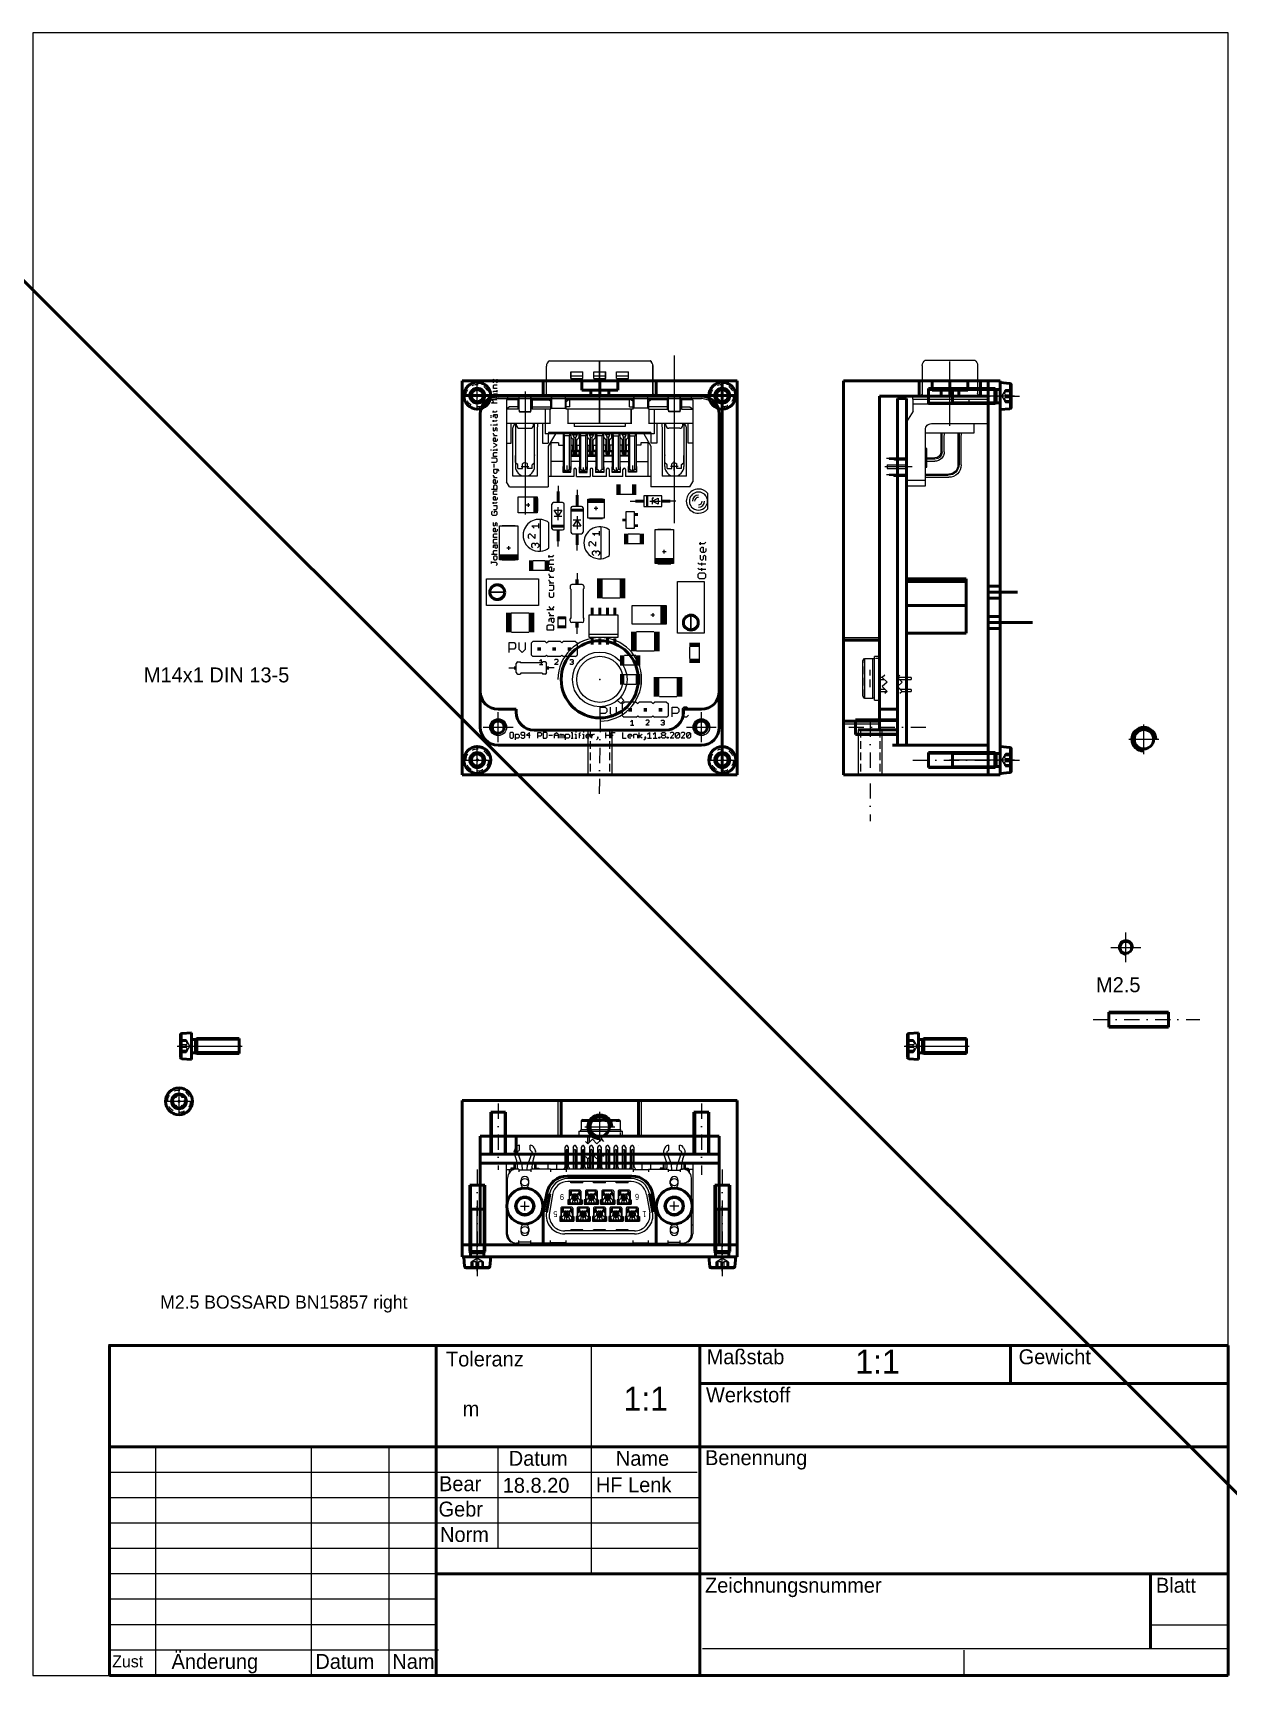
# Model space of a CAD drawing. Header units: millimetres. Extents: x 0 to 200, y 0 to 275.
import ezdxf

# ---------------------------------------------------------------- set-up
doc = ezdxf.new("R2010")
doc.units = ezdxf.units.MM
for name, pattern in [('AM_ISO08W050', [18, 12, -1.5, 3, -1.5]), ('CENTERLINE', [30, 12, -1.5, 3, -1.5, 12]), ('Dashed', [2, 1, -1]), ('HIDDEN', [9.525, 6.35, -3.175]), ('STRICHPUNKT', [25.4, 12.7, -6.35, 0, -6.35]), ('VERDECKT', [9.525, 6.35, -3.175])]:
    doc.linetypes.add(name, pattern=pattern)
for name, color, linetype, lineweight in [('0.18', 7, 'Continuous', 18), ('0.25', 7, 'Continuous', 25), ('0.5 Vollinie', 7, 'Continuous', 50), ('2d ConnectionPoints', 7, 'Continuous', 50), ('AM_0', 7, 'Continuous', 50), ('AM_4', 3, 'Continuous', 25), ('AM_5', 3, 'Continuous', 25), ('AM_7', 4, 'AM_ISO08W050', 25), ('AM_9', 6, 'Dashed', 25), ('Bemaßung', 2, 'Continuous', 25), ('Mittellinie', 6, 'STRICHPUNKT', 25), ('Verdeckte Kanten', 7, 'VERDECKT', 25)]:
    doc.layers.add(name, color=color, linetype=linetype, lineweight=lineweight)
doc.layers.add('104', color=7, linetype='Continuous')
doc.layers.add('2', color=7, linetype='Continuous')

msp = doc.modelspace()

# ---------------------------------------------------------------- texts
at = {"layer": '0.5 Vollinie', "attachment_point": 1}
for s, width, insert, char_height in [('M14x1 DIN 13-5', 40.2992, (18.57, 168.76), 2.5), ('M2.5', 10, (177.9, 116.89), 2.5), ('1:1', 17.3378, (137.63, 54.54), 4)]:
    msp.add_mtext_dynamic_manual_height_columns(s, width=width, gutter_width=12.5, heights=[0], dxfattribs=dict(at, insert=insert, char_height=char_height))
at = {"layer": '0.5 Vollinie', "insert": (21.31, 63.61), "char_height": 2.2, "width": 55.44, "attachment_point": 1}
msp.add_mtext('M2.5 BOSSARD BN15857 right', dxfattribs=at)
at = {"layer": 'Bemaßung', "attachment_point": 1}
for s, width, insert, char_height in [('Toleranz\\P\\P   m', 22.7024, (69.13, 54.23), 2.5), ('1:1', 7.106, (98.84, 48.32), 4)]:
    msp.add_mtext_dynamic_manual_height_columns(s, width=width, gutter_width=12.5, heights=[0], dxfattribs=dict(at, insert=insert, char_height=char_height))
at = {"layer": 'Bemaßung', "char_height": 2.5, "attachment_point": 1}
for s, insert, width in [('18.8.20', (78.62, 33.08), 14.7771), ('HF Lenk', (94.21, 33.17), 17.9117)]:
    msp.add_mtext(s, dxfattribs=dict(at, insert=insert, width=width))

# ---------------------------------------------------------------- blocks, each defined once
blk = doc.blocks.new('*U2')
at = {"layer": '0.18'}
for p, q in [((-106.6, 55.25), (-106.6, 17)), ((-179.4, 0), (-179.4, 38.25)), ((-153.4, 0), (-153.4, 38.25)), ((-140.4, -0.12), (-140.4, 38.25)), ((-122.2, 38.25), (-122.2, 21.25)), ((-88.84, 34), (-187.2, 34)), ((-88.45, 29.75), (-187.2, 29.75)), ((-88.45, 25.5), (-187.2, 25.5)), ((-88.71, 21.25), (-187.2, 21.25)), ((-132.52, 17), (-187.2, 17)), ((-132.44, 12.75), (-187.2, 12.75)), ((-132.36, 8.5), (-187.2, 8.5)), ((-13, 8.5), (0, 8.5)), ((-132.12, 4.25), (-187.2, 4.25)), ((-87.95, 4.53), (0, 4.53)), ((-44.2, 4.25), (-44.2, 0))]:
    blk.add_line(p, q, dxfattribs=at)
at = {"layer": '0.5 Vollinie'}
for p, q in [((-187.36, 55.25), (0, 55.25)), ((-187.2, 55.25), (-187.2, 0)), ((-132.51, -0.09), (-132.51, 55.25)), ((-88.4, 0), (-88.4, 55.25)), ((-36.4, 55.25), (-36.4, 48.88)), ((0, 55.25), (0, 0)), ((0, 48.88), (-88.4, 48.88)), ((0, 38.25), (-187.2, 38.25)), ((-132.51, 38.49), (-132.51, 37.97)), ((-132.51, 37.97), (-132.51, 38.25)), ((0, 17), (-132.6, 17)), ((-13, 17), (-13, 4.53)), ((-187.2, 0), (0, 0))]:
    blk.add_line(p, q, dxfattribs=at)
blk.add_lwpolyline([(-13, 10.62), (-13, 10.62), (-13, 10.62), (-13, 10.62)], close=True, dxfattribs=at)
at = {"insert": (-186.74, 3.35), "char_height": 2, "width": 7.0799, "attachment_point": 1}
blk.add_mtext('Zust', dxfattribs=at)
at = {"layer": '0.25', "char_height": 2.5, "attachment_point": 1}
for s, insert, width in [('Maßstab', (-87.26, 54.6), 2.6), ('Werkstoff', (-87.37, 48.22), 13), ('Gebr', (-132.12, 29.1), 2.6), ('Norm', (-131.87, 24.85), 2.6)]:
    blk.add_mtext(s, dxfattribs=dict(at, insert=insert, width=width))
for s, insert in [('Gewicht', (-35.05, 54.6)), ('Datum', (-120.37, 37.6)), ('Name', (-102.45, 37.6)), ('Benennung', (-87.53, 37.71)), ('Bear', (-132.04, 33.35)), ('Zeichnungsnummer', (-87.53, 16.35)), ('Blatt', (-12.07, 16.35)), ('Änderung', (-176.8, 3.6)), ('Datum', (-152.73, 3.6)), ('Nam', (-139.85, 3.6))]:
    blk.add_mtext(s, dxfattribs=dict(at, insert=insert))
blk = doc.blocks.new('Harting D-Sub 9pol male Seitenansicht')
at = {"layer": '2', "color": 150, "linetype": 'Continuous'}
for p, q in [((-4.6, 6.25), (-0.5, 6.25)), ((-4.6, 4), (-4.6, 6.25)), ((-4.6, 4), (-6.2, 4)), ((-6.2, 4), (-6.2, -4.1)), ((-4.6, -3.1), (-4.6, 4)), ((-1.3, -6.15), (-1.3, 3.2)), ((-1.3, 3.2), (-0.5, 3.2)), ((-15, -4.1), (-6.2, -4.1)), ((-15, -7.3), (-15, -4.1)), ((-14.13398, -4.1), (-14.13398, -7.3)), ((-11.89523, -4.1), (-11.89523, -3.9)), ((-11.89523, -3.9), (-8.79523, -3.9)), ((-9.19523, -4.1), (-9.19523, -3.9)), ((-8.79523, -3.9), (-8.79523, -4.1)), ((-6.2, -4.1), (-5.6, -4.1)), ((-15, -7.3), (-4.31866, -7.3)), ((-2.5, -6.15), (-4.31866, -7.3)), ((-2.5, -6.15), (-0.5, -6.15))]:
    blk.add_line(p, q, dxfattribs=at)
at = {"layer": '2', "color": 40, "linetype": 'Continuous'}
for p, q in [((-0.5, 6.30046), (0, 6.30046)), ((-0.5, -6.15), (-0.5, 6.25)), ((0, 6.30046), (0, -6.20047)), ((5.13397, 4.63), (0.5, 4.63)), ((6, -4.13), (6, 4.13)), ((5.13397, -4.63), (0.5, -4.63)), ((-0.5, -6.20047), (0, -6.20047))]:
    blk.add_line(p, q, dxfattribs=at)
at = {"layer": '2', "color": 2, "linetype": 'Continuous'}
for p, q in [((-6.2, 1.32334), (-11.545, 1.32334)), ((-11.53233, 1.88082), (-6.59466, 1.88326)), ((-6.2, 1.52334), (-11.445, 1.52334)), ((-6.59466, 1.88326), (-6.49466, 1.93334)), ((-6.49466, 1.93334), (-6.2, 1.93334)), ((-13.59938, -4.1), (-13.60131, -0.18968)), ((-13.245, -4.1), (-13.245, -0.27666)), ((-13.045, -4.1), (-13.045, -0.17666)), ((-10.90639, -3.9), (-10.9064, -2.55751)), ((-10.555, -2.51667), (-10.555, -3.9)), ((-10.355, -3.9), (-10.355, -2.51666)), ((-9.35501, -1.31667), (-6.2, -1.31666)), ((-6.2, -1.51666), (-9.355, -1.51666)), ((-9.30719, -0.95808), (-6.59466, -0.95674)), ((-6.59466, -0.95674), (-6.49466, -0.90666)), ((-6.49466, -0.90666), (-6.2, -0.90666)), ((-13.385, -9.3102), (-13.385, -7.3)), ((-13.245, -10.170004), (-13.245, -7.3)), ((-13.045, -10.170004), (-13.045, -7.3)), ((-10.695, -9.3102), (-10.695, -7.3)), ((-10.555, -10.170004), (-10.555, -7.3)), ((-10.355, -10.170004), (-10.355, -7.3)), ((-13.2517, -9.541081), (-13.385, -9.3102)), ((-13.045, -10.170004), (-13.245, -10.170004)), ((-10.5617, -9.541081), (-10.695, -9.3102)), ((-10.355, -10.170004), (-10.555, -10.170004))]:
    blk.add_line(p, q, dxfattribs=at)
at = {"layer": '2', "color": 110, "linetype": 'CENTERLINE'}
blk.add_line((-4.98916, 0), (5.8, 0), dxfattribs=at)
at = {"layer": '2', "color": 4, "linetype": 'Continuous'}
for p, q in [((-12.1, -10.489489), (-12.1, -7.3)), ((-11.5, -10.489489), (-11.5, -7.3)), ((-11.5, -10.489489), (-12.1, -10.489489))]:
    blk.add_line(p, q, dxfattribs=at)
at = {"layer": '2', "color": 4, "linetype": 'CENTERLINE'}
blk.add_line((-11.8, -10.901179), (-11.8, -6.322264), dxfattribs=at)
at = {"layer": '2', "color": 2, "linetype": 'CENTERLINE'}
for p, q in [((-13.145, -10.601179), (-13.145, -10.170004)), ((-10.455, -10.170004), (-10.455, -10.601178))]:
    blk.add_line(p, q, dxfattribs=at)
at = {"layer": '2', "color": 40, "linetype": 'Continuous'}
for centre, radius, start, end in [((0.5, 5.13), 0.5, 180, 270), ((5.13397, 3.63), 1, 30, 90), ((0.5, -5.13), 0.5, 90, 180), ((5.13397, -3.63), 1, 270, 330)]:
    blk.add_arc(centre, radius, start, end, dxfattribs=at)
at = {"layer": '2', "color": 2, "linetype": 'Continuous'}
for centre, radius, start, end in [((-11.53131, -0.18866), 2.07, 90.028296, 180.0283), ((-11.445, -0.27666), 1.8, 89.999979, 179.99999), ((-11.545, -0.17666), 1.5, 90.000013, 180), ((-9.3064, -2.55751), 1.6, 90.028296, 180.00001), ((-9.355, -2.51667), 1.2, 90.000106, 180.00001), ((-9.355, -2.51666), 1, 90.000013, 180.00001)]:
    blk.add_arc(centre, radius, start, end, dxfattribs=at)
at = {"layer": '2', "color": 150, "linetype": 'Continuous'}
blk.add_arc((-5.6, -3.1), 1, 270, 0, dxfattribs=at)
blk = doc.blocks.new('Harting D-Sub 9pol male Draaufsicht')
at = {"layer": '2', "color": 110, "linetype": 'CENTERLINE'}
for p, q in [((0, -6.914706), (0, 21.163136)), ((24.980001, -0.8622), (24.980001, 19.729442)), ((-0.627629, 11.700001), (0.649224, 11.700001)), ((0.010797, 12.360954), (0.010797, 10.79523)), ((25.60763, 11.700001), (24.330778, 11.700001)), ((24.969204, 10.640444), (24.969204, 12.390945))]:
    blk.add_line(p, q, dxfattribs=at)
at = {"layer": '2', "color": 150, "linetype": 'Continuous'}
for p, q in [((-2.6, 15.1), (-3.1, 14.233975)), ((-3.1, 0.5), (-3.1, 14.233975)), ((-2.6, 15.1), (3.9, 15.1)), ((3.9, 13.34), (3.9, 15.1)), ((21.080001, 13.34), (21.080001, 15.1)), ((27.580001, 15.1), (21.080001, 15.1)), ((27.580001, 15.1), (28.080001, 14.233975)), ((28.080001, 0.5), (28.080001, 14.233975)), ((-2.039608, 13.3), (-2.039607, 5.2)), ((-2.039607, 13.3), (2.039608, 13.3)), ((-1.6, 4.550235), (-1.6, 11.7)), ((1.6, 11.7), (1.6, 4.5)), ((2.039604, 5.500002), (2.039609, 13.3)), ((3.9, 8.278461), (3.9, 13.34)), ((21.080001, 8.278461), (21.080001, 13.34)), ((22.940397, 5.500002), (22.940393, 13.3)), ((22.940394, 13.3), (27.019609, 13.3)), ((23.380001, 11.7), (23.380001, 4.5)), ((26.580001, 4.550235), (26.580001, 11.7)), ((27.019609, 13.3), (27.019608, 5.2)), ((5.1, 6.2), (3.9, 8.278461)), ((19.880001, 6.2), (21.080001, 8.278461)), ((-3.1, 7.8), (-2.3, 7.8)), ((-2.3, 7.8), (-2.3, 4.5)), ((2.9, 7.8), (3.9, 7.8)), ((2.9, 4.5), (2.9, 7.8)), ((3.35, 2.1), (3.35, 6.2)), ((3.350001, 6.2), (21.63, 6.2)), ((3.9, 6.2), (3.9, 7.8)), ((3.950001, 6), (3.950001, 6.2)), ((3.950001, 6), (21.030001, 6)), ((21.030001, 6), (21.030001, 6.2)), ((22.080001, 7.8), (21.080001, 7.8)), ((21.080001, 6.2), (21.080001, 7.8)), ((21.630001, 2.1), (21.630001, 6.2)), ((22.080001, 4.5), (22.080001, 7.8)), ((28.080001, 7.8), (27.280001, 7.8)), ((27.280001, 7.8), (27.280001, 4.5)), ((-3.1, 4.5), (4.200001, 4.5)), ((4.200001, 4.5), (4.200001, 2.1)), ((7.200001, 4.5), (7.200001, 2.1)), ((7.200001, 4.5), (17.780001, 4.5)), ((8.200001, 5), (16.780001, 5)), ((8.200001, 4.5), (8.200001, 5)), ((16.780001, 4.5), (16.780001, 5)), ((17.780001, 4.5), (17.780001, 2.1)), ((20.780001, 4.5), (20.780001, 2.1)), ((20.780001, 4.5), (28.080001, 4.5)), ((-2.619803, 1.7), (-3.1, 2.1)), ((-1.2, 2.1), (-3.1, 2.1)), ((-1.2, 1.7), (-2.619803, 1.7)), ((-1.2, 0.5), (-1.2, 2.1)), ((-1.2, 1.3), (-1, 1.3)), ((1, 1.3), (1.2, 1.3)), ((1.2, 0.5), (1.2, 2.1)), ((1.2, 1.7), (4.300001, 1.7)), ((4.300001, 2.1), (1.200001, 2.1)), ((4.300001, 0.8), (4.000001, 0.5)), ((4.300001, 2.1), (4.300001, 0.8)), ((4.45, 1.5), (4.300001, 1.5)), ((4.300001, 0.8), (4.45, 0.8)), ((6.900001, 1.5), (6.75, 1.5)), ((6.75, 0.8), (6.900001, 0.8)), ((6.900001, 2.1), (6.900001, 0.8)), ((6.900001, 2.1), (18.08, 2.1)), ((7.500001, 1.7), (6.900001, 1.7)), ((6.900001, 0.8), (7.200001, 0.5)), ((7.500001, 1.7), (7.500001, 0.5)), ((17.480001, 1.7), (17.480001, 0.5)), ((17.480001, 1.7), (18.08, 1.7)), ((18.08, 0.8), (17.78, 0.5)), ((18.08, 2.1), (18.08, 0.8)), ((18.08, 1.5), (18.230001, 1.5)), ((18.230001, 0.8), (18.08, 0.8)), ((20.530001, 1.5), (20.68, 1.5)), ((20.68, 0.8), (20.530001, 0.8)), ((20.68, 2.1), (20.68, 0.8)), ((20.68, 2.1), (23.78, 2.1)), ((23.780001, 1.7), (20.68, 1.7)), ((20.68, 0.8), (20.98, 0.5)), ((23.780001, 0.5), (23.780001, 2.1)), ((23.980001, 1.3), (23.780001, 1.3)), ((26.180001, 1.3), (25.980001, 1.3)), ((26.180001, 0.5), (26.180001, 2.1)), ((26.180001, 2.1), (28.080001, 2.1)), ((26.180001, 1.7), (27.599805, 1.7)), ((27.599805, 1.7), (28.080001, 2.1))]:
    blk.add_line(p, q, dxfattribs=at)
at = {"layer": '2', "color": 4, "linetype": 'Continuous'}
for p, q in [((-1.200001, 12.000002), (-1.200001, 11.400002)), ((-1.200001, 12.000001), (-0.398477, 12.000001)), ((-0.398477, 12.000001), (-0.398477, 11.247511)), ((1.200001, 12.000001), (0.398478, 12.000001)), ((0.398478, 12.000001), (0.398478, 11.247511)), ((1.200001, 12.000002), (1.200001, 11.400002)), ((23.78, 12.000002), (23.78, 11.400002)), ((23.78, 12.000001), (24.581524, 12.000001)), ((24.581524, 12.000001), (24.581524, 11.247511)), ((26.180002, 12.000001), (25.378479, 12.000001)), ((25.378479, 12.000001), (25.378479, 11.247511)), ((26.180002, 12.000002), (26.180002, 11.400002)), ((-1.575001, 10.94896), (-1.575, 9.832953)), ((1.575001, 10.948731), (1.575, 9.832953)), ((23.405, 10.948731), (23.405001, 9.832953)), ((26.555002, 10.948731), (26.555001, 9.832953)), ((-1.4, 4.794113), (-1.4, 4.5)), ((-0.9, 5.294113), (0.9, 5.294113)), ((1.4, 4.794113), (1.4, 4.5)), ((23.580001, 4.794113), (23.580001, 4.5)), ((25.880001, 5.294113), (24.080001, 5.294113)), ((26.380001, 4.794113), (26.380001, 4.5)), ((1.700736, 0.499999), (2.6, 0.499999)), ((23.279266, 0.499999), (22.380001, 0.499999))]:
    blk.add_line(p, q, dxfattribs=at)
at = {"layer": '2', "color": 6, "linetype": 'Continuous'}
for p, q in [((3.9, 13.34), (8.145001, 13.34)), ((4.350001, 13.34), (4.350001, 7.74)), ((6.335001, 11.68), (6.335001, 12.66)), ((6.335001, 12.66), (7.685, 12.659999)), ((7.685001, 12.46), (6.335001, 12.46)), ((6.360001, 11.88), (6.335001, 11.88)), ((6.360001, 11.679999), (6.335003, 11.679999)), ((7.685001, 11.88), (7.660001, 11.88)), ((7.685, 11.679999), (7.660001, 11.679999)), ((7.685001, 12.66), (7.685001, 11.68)), ((8.145001, 12.21), (8.145001, 13.34)), ((8.595001, 13.34), (10.885001, 13.34)), ((8.595001, 13.34), (8.595001, 12.21)), ((9.074998, 12.699999), (10.425002, 12.699999)), ((9.100001, 11.719999), (9.074998, 11.719999)), ((9.075001, 11.72), (9.075001, 12.7)), ((10.425001, 12.5), (9.075001, 12.5)), ((9.100001, 11.92), (9.075001, 11.92)), ((10.425001, 11.92), (10.400001, 11.92)), ((10.425002, 11.719999), (10.400001, 11.719999)), ((10.425001, 12.7), (10.425001, 11.72)), ((10.885001, 12.21), (10.885001, 13.34)), ((11.335001, 13.34), (11.335001, 12.21)), ((11.335001, 13.34), (13.645001, 13.34)), ((11.840001, 11.719999), (11.815, 11.719999)), ((11.815001, 11.72), (11.815001, 12.7)), ((11.815001, 12.7), (13.165001, 12.7)), ((13.165001, 12.5), (11.815001, 12.5)), ((11.840001, 11.92), (11.815001, 11.92)), ((13.140001, 11.92), (13.165001, 11.92)), ((13.140001, 11.719999), (13.165002, 11.719999)), ((13.165001, 11.72), (13.165001, 12.7)), ((13.645001, 13.34), (13.645001, 12.21)), ((16.385001, 13.34), (14.095001, 13.34)), ((14.095001, 12.21), (14.095001, 13.34)), ((15.905003, 12.699999), (14.555, 12.699999)), ((14.555, 11.719999), (14.580001, 11.719999)), ((14.555001, 12.7), (14.555001, 11.72)), ((14.555001, 12.5), (15.905001, 12.5)), ((14.555001, 11.92), (14.580001, 11.92)), ((15.880001, 11.92), (15.905001, 11.92)), ((15.880001, 11.719999), (15.905003, 11.719999)), ((15.905001, 11.72), (15.905001, 12.7)), ((16.385001, 13.34), (16.385001, 12.21)), ((16.835001, 13.34), (21.080001, 13.34)), ((16.835001, 12.21), (16.835001, 13.34)), ((17.295001, 12.66), (17.295001, 11.68)), ((18.645001, 12.66), (17.295001, 12.659999)), ((17.295001, 12.46), (18.645001, 12.46)), ((17.295001, 11.88), (17.320001, 11.88)), ((17.295001, 11.679999), (17.320001, 11.679999)), ((18.620001, 11.88), (18.645001, 11.88)), ((18.620001, 11.679999), (18.644998, 11.679999)), ((18.645001, 11.68), (18.645001, 12.66)), ((20.630001, 13.34), (20.630001, 7.74)), ((6.360001, 10.84), (4.350001, 10.84)), ((9.100001, 10.84), (7.660001, 10.84)), ((7.694999, 9.969998), (9.045002, 9.969998)), ((7.995001, 8.99), (7.694999, 8.989997)), ((7.695001, 8.99), (7.695001, 9.97)), ((9.045001, 9.77), (7.695001, 9.77)), ((7.995001, 9.19), (7.695001, 9.19)), ((7.995001, 9.19), (7.995001, 8.14)), ((9.045001, 9.19), (8.745001, 9.19)), ((8.745001, 9.19), (8.745001, 8.14)), ((9.045002, 8.989997), (8.745001, 8.99)), ((9.045001, 9.97), (9.045001, 8.99)), ((11.840001, 10.84), (10.400001, 10.84)), ((10.435001, 8.99), (10.435001, 9.97)), ((10.435001, 9.97), (11.785004, 9.969998)), ((11.785001, 9.77), (10.435001, 9.77)), ((10.735001, 9.19), (10.435001, 9.19)), ((10.735, 8.989997), (10.435001, 8.99)), ((10.735001, 9.19), (10.735001, 8.14)), ((11.785001, 9.19), (11.485001, 9.19)), ((11.485001, 9.19), (11.485001, 8.14)), ((11.785004, 8.989997), (11.485001, 8.99)), ((11.785001, 9.97), (11.785001, 8.99)), ((13.140001, 10.84), (14.580001, 10.84)), ((14.545001, 9.97), (13.194997, 9.969998)), ((13.194997, 8.989997), (13.495001, 8.99)), ((13.195001, 9.97), (13.195001, 8.99)), ((13.195001, 9.77), (14.545001, 9.77)), ((13.195001, 9.19), (13.495001, 9.19)), ((13.495001, 9.19), (13.495001, 8.14)), ((14.245001, 9.19), (14.545001, 9.19)), ((14.245001, 9.19), (14.245001, 8.14)), ((14.245002, 8.989997), (14.545001, 8.99)), ((14.545001, 8.99), (14.545001, 9.97)), ((15.880001, 10.84), (17.320001, 10.84)), ((17.285003, 9.969998), (15.934999, 9.969998)), ((15.934999, 8.989997), (16.235001, 8.99)), ((15.935001, 9.97), (15.935001, 8.99)), ((15.935001, 9.77), (17.285001, 9.77)), ((15.935001, 9.19), (16.235001, 9.19)), ((16.235001, 9.19), (16.235001, 8.14)), ((16.985001, 9.19), (17.285001, 9.19)), ((16.985001, 9.19), (16.985001, 8.14)), ((16.985001, 8.99), (17.285003, 8.989997)), ((17.285001, 8.99), (17.285001, 9.97)), ((18.620001, 10.84), (20.630001, 10.84)), ((4.210881, 7.74), (5.600001, 7.74)), ((5.600001, 8.14), (6.360001, 8.14)), ((5.600001, 7.74), (5.600001, 8.14)), ((7.660001, 8.14), (7.995001, 8.14)), ((8.745001, 8.14), (9.100001, 8.14)), ((10.400001, 8.14), (10.735001, 8.14)), ((11.485001, 8.14), (11.840001, 8.14)), ((13.495001, 8.14), (13.140001, 8.14)), ((14.580001, 8.14), (14.245001, 8.14)), ((16.235001, 8.14), (15.880001, 8.14)), ((17.320001, 8.14), (16.985001, 8.14)), ((19.380001, 8.14), (18.620001, 8.14)), ((19.380001, 7.74), (19.380001, 8.14)), ((19.380001, 7.74), (20.769121, 7.74))]:
    blk.add_line(p, q, dxfattribs=at)
at = {"layer": '2', "color": 2, "linetype": 'Continuous'}
for p, q in [((6.360001, 12.19), (6.597569, 12.19)), ((6.360001, 6.2), (6.360001, 12.19)), ((6.597569, 12.19), (6.597569, 6.540924)), ((7.660001, 12.19), (7.422433, 12.19)), ((7.422433, 12.19), (7.422433, 6.540924)), ((7.660001, 6.2), (7.660001, 12.19)), ((9.100001, 6.2), (9.100001, 12.19)), ((9.100001, 12.19), (9.337569, 12.19)), ((9.337569, 12.19), (9.337569, 6.540924)), ((10.162433, 12.19), (10.162433, 6.540924)), ((10.400001, 12.19), (10.162433, 12.19)), ((10.400001, 6.2), (10.400001, 12.19)), ((11.840001, 6.2), (11.840001, 12.19)), ((11.840001, 12.19), (12.077569, 12.19)), ((12.077569, 12.19), (12.077569, 6.540924)), ((12.902433, 12.19), (12.902433, 6.540924)), ((13.140001, 12.19), (12.902433, 12.19)), ((13.140001, 6.2), (13.140001, 12.19)), ((14.580001, 6.2), (14.580001, 12.19)), ((14.580001, 12.19), (14.817569, 12.19)), ((14.817569, 12.19), (14.817569, 6.540924)), ((15.642433, 12.19), (15.642433, 6.540924)), ((15.880001, 12.19), (15.642433, 12.19)), ((15.880001, 6.2), (15.880001, 12.19)), ((17.320001, 12.19), (17.557569, 12.19)), ((17.320001, 6.2), (17.320001, 12.19)), ((17.557569, 12.19), (17.557569, 6.540924)), ((18.620001, 12.19), (18.382433, 12.19)), ((18.382433, 12.19), (18.382433, 6.540924)), ((18.620001, 6.2), (18.620001, 12.19)), ((8.080001, 9.63), (8.080001, 7.261134)), ((8.080001, 9.63), (8.247713, 9.63)), ((8.239287, 9.63), (8.239287, 6.800389)), ((8.512288, 9.63), (8.680001, 9.63)), ((8.520715, 9.63), (8.520715, 6.801569)), ((8.680001, 9.63), (8.680001, 7.252)), ((10.820001, 9.63), (10.820001, 7.261134)), ((10.820001, 9.63), (10.987713, 9.63)), ((10.979287, 9.63), (10.979287, 6.800389)), ((11.252288, 9.63), (11.420001, 9.63)), ((11.260715, 9.63), (11.260715, 6.801569)), ((11.420001, 9.63), (11.420001, 7.252)), ((13.560001, 9.63), (13.560001, 7.252)), ((13.727713, 9.63), (13.560001, 9.63)), ((13.719287, 9.63), (13.719287, 6.801569)), ((14.160001, 9.63), (13.992288, 9.63)), ((14.000715, 9.63), (14.000715, 6.800389)), ((14.160001, 9.63), (14.160001, 7.261134)), ((16.300001, 9.63), (16.300001, 7.252)), ((16.467713, 9.63), (16.300001, 9.63)), ((16.459287, 9.63), (16.459287, 6.801569)), ((16.900001, 9.63), (16.732288, 9.63)), ((16.740715, 9.63), (16.740715, 6.800389)), ((16.900001, 9.63), (16.900001, 7.261134)), ((6.503127, 6.400391), (6.597486, 6.540801)), ((6.503127, 6.400391), (6.503127, 6.2)), ((7.422433, 6.540924), (6.597569, 6.540924)), ((7.516874, 6.400391), (7.422515, 6.540801)), ((7.516874, 6.400391), (7.516874, 6.2)), ((7.707583, 6.800389), (7.707583, 6.2)), ((8.036067, 7.155068), (7.767869, 6.88687)), ((8.239447, 6.801328), (8.027544, 6.400391)), ((8.027544, 6.400391), (8.732458, 6.400391)), ((8.028114, 6.40039), (8.028114, 6.2)), ((8.239447, 6.801328), (8.259728, 6.800389)), ((8.259728, 6.800389), (8.507251, 6.800389)), ((8.507251, 6.800389), (8.520476, 6.801569)), ((8.732458, 6.400391), (8.520476, 6.801569)), ((8.992133, 6.88687), (8.723935, 7.155068)), ((8.731888, 6.40039), (8.731888, 6.2)), ((9.052419, 6.800389), (9.052419, 6.2)), ((9.243127, 6.400391), (9.337486, 6.540801)), ((9.243127, 6.400391), (9.243127, 6.2)), ((10.162433, 6.540924), (9.337569, 6.540924)), ((10.256874, 6.400391), (10.162515, 6.540801)), ((10.256874, 6.400391), (10.256874, 6.2)), ((10.447583, 6.800389), (10.447583, 6.2)), ((10.776067, 7.155068), (10.507869, 6.88687)), ((10.979447, 6.801328), (10.767544, 6.400391)), ((10.767544, 6.400391), (11.472458, 6.400391)), ((10.768114, 6.40039), (10.768114, 6.2)), ((10.979447, 6.801328), (10.999728, 6.800389)), ((10.999728, 6.800389), (11.247251, 6.800389)), ((11.247251, 6.800389), (11.260476, 6.801569)), ((11.472458, 6.400391), (11.260476, 6.801569)), ((11.732133, 6.88687), (11.463935, 7.155068)), ((11.471888, 6.40039), (11.471888, 6.2)), ((11.792419, 6.800389), (11.792419, 6.2)), ((11.983127, 6.400391), (12.077486, 6.540801)), ((11.983127, 6.400391), (11.983127, 6.2)), ((12.077569, 6.540924), (12.902433, 6.540924)), ((12.996874, 6.400391), (12.902515, 6.540801)), ((12.996874, 6.400391), (12.996874, 6.2)), ((13.187583, 6.800389), (13.187583, 6.2)), ((13.247869, 6.88687), (13.516067, 7.155068)), ((13.507544, 6.400391), (13.719525, 6.801569)), ((14.212458, 6.400391), (13.507544, 6.400391)), ((13.508114, 6.40039), (13.508114, 6.2)), ((13.732751, 6.800389), (13.719525, 6.801569)), ((13.980273, 6.800389), (13.732751, 6.800389)), ((14.000555, 6.801328), (13.980273, 6.800389)), ((14.000555, 6.801328), (14.212458, 6.400391)), ((14.203935, 7.155068), (14.472133, 6.88687)), ((14.211888, 6.40039), (14.211888, 6.2)), ((14.532419, 6.800389), (14.532419, 6.2)), ((14.723127, 6.400391), (14.817486, 6.540801)), ((14.723127, 6.400391), (14.723127, 6.2)), ((14.817569, 6.540924), (15.642433, 6.540924)), ((15.736874, 6.400391), (15.642515, 6.540801)), ((15.736874, 6.400391), (15.736874, 6.2)), ((15.927583, 6.800389), (15.927583, 6.2)), ((15.987869, 6.88687), (16.256067, 7.155068)), ((16.247544, 6.400391), (16.459525, 6.801569)), ((16.952458, 6.400391), (16.247544, 6.400391)), ((16.248114, 6.40039), (16.248114, 6.2)), ((16.472751, 6.800389), (16.459525, 6.801569)), ((16.720273, 6.800389), (16.472751, 6.800389)), ((16.740555, 6.801328), (16.720273, 6.800389)), ((16.740555, 6.801328), (16.952458, 6.400391)), ((16.943935, 7.155068), (17.212133, 6.88687)), ((16.951888, 6.40039), (16.951888, 6.2)), ((17.272419, 6.800389), (17.272419, 6.2)), ((17.463127, 6.400391), (17.557486, 6.540801)), ((17.463127, 6.400391), (17.463127, 6.2)), ((17.557569, 6.540924), (18.382433, 6.540924)), ((18.476874, 6.400391), (18.382515, 6.540801)), ((18.476874, 6.400391), (18.476874, 6.2))]:
    blk.add_line(p, q, dxfattribs=at)
at = {"layer": '2', "color": 2, "linetype": 'CENTERLINE'}
for p, q in [((7.010001, 11.532597), (7.010001, 12.644557)), ((9.750001, 11.839735), (9.750001, 12.644557)), ((15.230001, 11.839735), (15.230001, 12.644557)), ((17.970001, 11.532597), (17.970001, 12.644557)), ((8.380001, 8.92924), (8.380001, 9.870454)), ((11.120001, 9.046245), (11.120001, 9.870454)), ((13.860001, 9.046245), (13.860001, 9.870454)), ((16.600001, 8.92924), (16.600001, 9.870454))]:
    blk.add_line(p, q, dxfattribs=at)
at = {"layer": '2', "color": 150, "linetype": 'CENTERLINE'}
blk.add_line((12.490001, 4.5), (12.490001, -6.024677), dxfattribs=at)
at = {"layer": '2', "color": 40, "linetype": 'Continuous'}
for p, q in [((-3.1, 0.5), (-2.88, 0.5)), ((-2.88, 0.5), (-1, 0.5)), ((-2.88, 0.5), (-2.88, 0)), ((-2.88, 0), (3.070001, 0)), ((-1, 2.25), (-1, 0.1)), ((-0.957107, 2.5), (0.957107, 2.5)), ((1, 2.25), (1, 0.1)), ((1, 0.5), (4.45, 0.5)), ((3.070001, 0), (21.91, 0)), ((4.45, 1.900002), (4.45, 0.1)), ((4.451669, 1.900002), (6.748332, 1.900002)), ((6.75, 1.900002), (6.75, 0.1)), ((6.75, 0.5), (18.230001, 0.5)), ((18.230001, 1.900002), (18.230001, 0.1)), ((20.528333, 1.900002), (18.23167, 1.900002)), ((20.530001, 1.900002), (20.530001, 0.1)), ((23.980001, 0.5), (20.530001, 0.5)), ((21.91, 0), (27.860001, 0)), ((23.980001, 2.25), (23.980001, 0.1)), ((25.937108, 2.5), (24.022894, 2.5)), ((25.980001, 2.25), (25.980001, 0.1)), ((25.980001, 0.5), (27.860001, 0.5)), ((27.860001, 0.5), (28.080001, 0.5)), ((27.860001, 0.5), (27.860001, 0)), ((3.570001, -0.5), (3.570001, -5.133974)), ((21.41, -0.5), (21.41, -5.133974)), ((9.69, -3.032), (7.69, -3.032)), ((7.69, -3.032), (7.69, -4.152)), ((9.69, -3.5), (7.69, -3.5)), ((9.69, -4.152), (7.69, -4.152)), ((9.69, -3.032), (9.69, -4.152)), ((13.49, -3.032), (11.49, -3.032)), ((11.49, -3.032), (11.49, -4.152)), ((13.49, -3.5), (11.49, -3.5)), ((13.49, -4.152), (11.49, -4.152)), ((13.49, -3.032), (13.49, -4.152)), ((17.29, -3.032), (15.29, -3.032)), ((15.29, -3.032), (15.29, -4.152)), ((17.29, -3.5), (15.29, -3.5)), ((17.29, -4.152), (15.29, -4.152)), ((17.29, -3.032), (17.29, -4.152)), ((20.91, -6), (4.070001, -6))]:
    blk.add_line(p, q, dxfattribs=at)
at = {"layer": '2', "color": 1, "linetype": 'Continuous'}
blk.add_line((6.75, 0), (18.230001, 0), dxfattribs=at)
at = {"layer": '2', "color": 4, "linetype": 'Continuous'}
for points in [[(-1.387499, 11.221825), (-1.38406, 11.223524, 0.001107428), (-1.380664, 11.225221, 0.0011365246), (-1.377311, 11.226916, 0.0011547354), (-1.374, 11.228609, 0.0011576446), (-1.370732, 11.230299, 0.0011668787), (-1.367506, 11.231987, 0.0011766877), (-1.364322, 11.233672, 0.0011884152), (-1.361179, 11.235355, 0.0011964654), (-1.358078, 11.237034, 0.0012076772), (-1.355017, 11.238711, 0.0012162163), (-1.351998, 11.240386, 0.0012276867), (-1.349018, 11.242057, 0.0012361122), (-1.346079, 11.243725, 0.0012476228), (-1.343178, 11.24539, 0.00125607), (-1.340318, 11.247051, 0.0012676686), (-1.337497, 11.248709, 0.001276101), (-1.334715, 11.250364, 0.0012877334), (-1.33197, 11.252016, 0.001296072), (-1.329265, 11.253663, 0.001307825), (-1.326596, 11.255307, 0.0013163177), (-1.323966, 11.256947, 0.0013278088), (-1.321373, 11.258583, 0.0013354542), (-1.318817, 11.260215, 0.0013480048), (-1.316297, 11.261844, 0.001358321), (-1.313815, 11.263468, 0.0013670516), (-1.311367, 11.265087, 0.0013674699), (-1.308958, 11.266702, 0.0013897441), (-1.306581, 11.268314, 0.0014237223), (-1.304236, 11.269923, 0.0013985382), (-1.301934, 11.271522, 0.0013192682), (-1.299679, 11.273106, 0.0014561538), (-1.297426, 11.274711, 0.0017315714), (-1.295161, 11.276348, 0.0013475282), (-1.293054, 11.277881, 0.0005080761), (-1.291166, 11.279265, 0.0018759169), (-1.288815, 11.281031, 0.0032650054), (-1.285289, 11.283735, 0.0016525216), (-1.280729, 11.287266, 0.0008973966)], [(1.3875, 11.221825), (1.384061, 11.223524, -0.001107428), (1.380664, 11.225221, -0.0011365246), (1.377311, 11.226916, -0.0011547354), (1.374, 11.228609, -0.0011576446), (1.370733, 11.230299, -0.0011668786), (1.367506, 11.231987, -0.0011766877), (1.364323, 11.233672, -0.0011884152), (1.36118, 11.235355, -0.0011964654), (1.358079, 11.237034, -0.0012076772), (1.355018, 11.238711, -0.0012162163), (1.351998, 11.240386, -0.0012276866), (1.349018, 11.242057, -0.0012361122), (1.346079, 11.243725, -0.0012476228), (1.343179, 11.24539, -0.00125607), (1.340319, 11.247051, -0.0012676686), (1.337497, 11.248709, -0.001276101), (1.334715, 11.250364, -0.0012877334), (1.331971, 11.252016, -0.001296072), (1.329265, 11.253663, -0.001307825), (1.326597, 11.255307, -0.0013163177), (1.323967, 11.256947, -0.0013278088), (1.321373, 11.258583, -0.0013354543), (1.318818, 11.260215, -0.0013480048), (1.316298, 11.261844, -0.001358321), (1.313815, 11.263468, -0.0013670516), (1.311368, 11.265087, -0.0013674699), (1.308958, 11.266702, -0.0013897441), (1.306581, 11.268314, -0.0014237223), (1.304237, 11.269923, -0.0013985382), (1.301935, 11.271522, -0.0013192683), (1.29968, 11.273106, -0.0014561538), (1.297427, 11.274711, -0.0017315714), (1.295162, 11.276348, -0.0013475282), (1.293055, 11.277881, -0.0005080761), (1.291167, 11.279265, -0.0018759169), (1.288816, 11.281031, -0.0032650054), (1.28529, 11.283735, -0.0016525216), (1.280729, 11.287266, -0.0008973966)], [(23.592502, 11.221825), (23.595941, 11.223524, 0.001107428), (23.599337, 11.225221, 0.0011365246), (23.60269, 11.226916, 0.0011547354), (23.606001, 11.228609, 0.0011576446), (23.609269, 11.230299, 0.0011668787), (23.612495, 11.231987, 0.0011766877), (23.615679, 11.233672, 0.0011884152), (23.618822, 11.235355, 0.0011964654), (23.621923, 11.237034, 0.0012076772), (23.624984, 11.238711, 0.0012162163), (23.628003, 11.240386, 0.0012276867), (23.630983, 11.242057, 0.0012361122), (23.633922, 11.243725, 0.0012476228), (23.636823, 11.24539, 0.00125607), (23.639683, 11.247051, 0.0012676686), (23.642504, 11.248709, 0.001276101), (23.645286, 11.250364, 0.0012877334), (23.648031, 11.252016, 0.001296072), (23.650736, 11.253663, 0.001307825), (23.653405, 11.255307, 0.0013163177), (23.656035, 11.256947, 0.0013278088), (23.658628, 11.258583, 0.0013354543), (23.661184, 11.260215, 0.0013480048), (23.663704, 11.261844, 0.001358321), (23.666186, 11.263468, 0.0013670516), (23.668634, 11.265087, 0.0013674699), (23.671043, 11.266702, 0.0013897441), (23.67342, 11.268314, 0.0014237223), (23.675765, 11.269923, 0.0013985382), (23.678067, 11.271522, 0.0013192682), (23.680322, 11.273106, 0.0014561538), (23.682575, 11.274711, 0.0017315714), (23.68484, 11.276348, 0.0013475282), (23.686947, 11.277881, 0.0005080761), (23.688835, 11.279265, 0.0018759169), (23.691186, 11.281031, 0.0032650054), (23.694712, 11.283735, 0.0016525216), (23.699272, 11.287266, 0.0008973966)], [(26.367501, 11.221825), (26.364062, 11.223524, -0.001107428), (26.360665, 11.225221, -0.0011365246), (26.357312, 11.226916, -0.0011547354), (26.354001, 11.228609, -0.0011576446), (26.350734, 11.230299, -0.0011668786), (26.347507, 11.231987, -0.0011766877), (26.344324, 11.233672, -0.0011884152), (26.341181, 11.235355, -0.0011964654), (26.33808, 11.237034, -0.0012076772), (26.335019, 11.238711, -0.0012162163), (26.331999, 11.240386, -0.0012276867), (26.329019, 11.242057, -0.0012361122), (26.32608, 11.243725, -0.0012476228), (26.32318, 11.24539, -0.00125607), (26.32032, 11.247051, -0.0012676686), (26.317498, 11.248709, -0.001276101), (26.314716, 11.250364, -0.0012877334), (26.311972, 11.252016, -0.001296072), (26.309266, 11.253663, -0.001307825), (26.306598, 11.255307, -0.0013163177), (26.303968, 11.256947, -0.0013278088), (26.301374, 11.258583, -0.0013354542), (26.298819, 11.260215, -0.0013480048), (26.296299, 11.261844, -0.001358321), (26.293816, 11.263468, -0.0013670516), (26.291369, 11.265087, -0.0013674699), (26.288959, 11.266702, -0.0013897441), (26.286582, 11.268314, -0.0014237223), (26.284238, 11.269923, -0.0013985382), (26.281936, 11.271522, -0.0013192683), (26.279681, 11.273106, -0.0014561538), (26.277428, 11.274711, -0.0017315714), (26.275163, 11.276348, -0.0013475282), (26.273056, 11.277881, -0.0005080761), (26.271168, 11.279265, -0.0018759169), (26.268817, 11.281031, -0.0032650054), (26.265291, 11.283735, -0.0016525216), (26.26073, 11.287266, -0.0008973966)]]:
    blk.add_lwpolyline(points, format="xyb", dxfattribs=at)
at = {"layer": '2', "color": 150, "linetype": 'Continuous'}
for centre, radius, start, end in [((0, 11.7), 1.6, 0, 180), ((24.980001, 11.7), 1.6, 0, 180), ((-1.339607, 5.2), 0.7, 180.00001, 270), ((26.319608, 5.2), 0.7, 270, 359.99999)]:
    blk.add_arc(centre, radius, start, end, dxfattribs=at)
at = {"layer": '2', "color": 2, "linetype": 'Continuous'}
for centre, radius, start, end in [((6.597569, 12.29), 0.1, 270, 336.42182), ((7.010001, 12.11), 0.35, 23.578178, 156.42182), ((7.422433, 12.29), 0.1, 203.57818, 270), ((9.337569, 12.29), 0.1, 270, 336.42182), ((9.750001, 12.11), 0.35, 23.578178, 156.42182), ((10.162433, 12.29), 0.1, 203.57818, 270), ((12.077569, 12.29), 0.1, 270, 336.42182), ((12.490001, 12.11), 0.35, 23.578178, 156.42182), ((12.902433, 12.29), 0.1, 203.57818, 270), ((14.817569, 12.29), 0.1, 270, 336.42182), ((15.230001, 12.11), 0.35, 23.578178, 156.42182), ((15.642433, 12.29), 0.1, 203.57818, 270), ((17.557569, 12.29), 0.1, 270, 336.42182), ((17.970001, 12.11), 0.35, 23.578178, 156.42182), ((18.382433, 12.29), 0.1, 203.57818, 270), ((8.247713, 9.68), 0.05, 270, 311.40962), ((8.380001, 9.53), 0.15, 48.590378, 131.40962), ((8.512288, 9.68), 0.05, 228.59038, 270), ((10.987713, 9.68), 0.05, 270, 311.40962), ((11.120001, 9.53), 0.15, 48.590378, 131.40962), ((11.252288, 9.68), 0.05, 228.59038, 270), ((13.727713, 9.68), 0.05, 270, 311.40962), ((13.860001, 9.53), 0.15, 48.590378, 131.40962), ((13.992288, 9.68), 0.05, 228.59038, 270), ((16.467713, 9.68), 0.05, 270, 311.40962), ((16.600001, 9.53), 0.15, 48.590378, 131.40962), ((16.732288, 9.68), 0.05, 228.59038, 270), ((7.980001, 6.674738), 0.3, 135, 155.23866), ((7.930001, 7.261134), 0.15, 315, 0), ((8.830001, 7.261134), 0.15, 180, 225), ((8.780001, 6.674738), 0.3, 24.761337, 44.999999), ((10.720001, 6.674738), 0.3, 135, 155.23866), ((10.670001, 7.261134), 0.15, 315, 0), ((11.570001, 7.261134), 0.15, 180, 225), ((11.520001, 6.674738), 0.3, 24.761337, 44.999999), ((13.460001, 6.674738), 0.3, 135, 155.23866), ((13.410001, 7.261134), 0.15, 315, 0), ((14.310001, 7.261134), 0.15, 180, 225), ((14.260001, 6.674738), 0.3, 24.761337, 44.999999), ((16.200001, 6.674738), 0.3, 135, 155.23866), ((16.150001, 7.261134), 0.15, 315, 0), ((17.050001, 7.261134), 0.15, 180, 225), ((17.000001, 6.674738), 0.3, 24.761337, 44.999999)]:
    blk.add_arc(centre, radius, start, end, dxfattribs=at)
at = {"layer": '2', "color": 6, "linetype": 'Continuous'}
for centre in [(8.370001, 12.21), (11.110001, 12.21), (13.870001, 12.21), (16.610001, 12.21)]:
    blk.add_arc(centre, 0.225, 180, 0, dxfattribs=at)
at = {"layer": '2', "color": 4, "linetype": 'Continuous'}
for centre, start, end in [((-0.9, 4.794113), 90, 180), ((0.9, 4.794113), 0, 90), ((24.080001, 4.794113), 90, 180), ((25.880001, 4.794113), 0, 90)]:
    blk.add_arc(centre, 0.5, start, end, dxfattribs=at)
at = {"layer": '2', "color": 40, "linetype": 'Continuous'}
for centre, radius, start, end in [((-0.25, 2.25), 0.75, 160.52878, 180), ((0.25, 2.25), 0.75, 0, 19.47122), ((3.070001, -0.5), 0.5, 0, 90), ((21.91, -0.5), 0.5, 90, 180), ((24.730001, 2.25), 0.75, 160.52878, 180), ((25.230001, 2.25), 0.75, 0, 19.47122), ((4.570001, -5.133974), 1, 180, 240), ((20.41, -5.133974), 1, 300, 0)]:
    blk.add_arc(centre, radius, start, end, dxfattribs=at)
at = {"layer": '2', "color": 4, "linetype": 'Continuous'}
for points in [[(-1.387499, 11.221825), (-1.488235, 11.172439), (-1.575, 11.087145), (-1.575001, 10.948731)], [(-1.200001, 11.400001), (-1.199425, 11.400161), (-1.20118, 11.313173), (-1.387499, 11.221825)], [(0, 11.034376), (-0.219814, 11.034375), (-0.382059, 11.1551), (-0.398477, 11.247511)], [(0, 11.034376), (0.219815, 11.034375), (0.38206, 11.1551), (0.398478, 11.247511)], [(1.200001, 11.400001), (1.199426, 11.400161), (1.20118, 11.313173), (1.3875, 11.221825)], [(1.3875, 11.221825), (1.488235, 11.172439), (1.575, 11.087145), (1.575002, 10.948731)], [(23.592502, 11.221825), (23.491766, 11.172439), (23.405001, 11.087145), (23.405, 10.948731)], [(23.78, 11.400001), (23.780576, 11.400161), (23.778821, 11.313173), (23.592502, 11.221825)], [(24.980001, 11.034376), (24.760187, 11.034375), (24.597942, 11.1551), (24.581524, 11.247511)], [(24.980001, 11.034376), (25.199816, 11.034375), (25.362061, 11.1551), (25.378479, 11.247511)], [(26.180002, 11.400001), (26.179427, 11.400161), (26.181181, 11.313173), (26.367501, 11.221825)], [(26.367501, 11.221825), (26.468236, 11.172439), (26.555001, 11.087145), (26.555003, 10.948731)], [(-1.599999, 9.716985), (-1.583194, 9.75302), (-1.575, 9.792924), (-1.575001, 9.832953)], [(1.6, 9.716985), (1.583195, 9.75302), (1.575, 9.792924), (1.575002, 9.832953)], [(23.380002, 9.716985), (23.396807, 9.75302), (23.405001, 9.792924), (23.405, 9.832953)], [(26.580001, 9.716985), (26.563196, 9.75302), (26.555001, 9.792924), (26.555003, 9.832953)]]:
    blk.add_open_spline(points, degree=3, dxfattribs=at)
at = {"layer": '2', "color": 150, "linetype": 'Continuous'}
for points in [[(2.039604, 4.500001), (2.087949, 4.5), (2.106776, 4.596063), (2.071327, 4.980355), (2.039608, 5.299181), (2.039604, 5.500002)], [(22.940397, 4.500001), (22.892052, 4.5), (22.873225, 4.596063), (22.908675, 4.980355), (22.940393, 5.299181), (22.940397, 5.500002)]]:
    blk.add_open_spline(points, degree=3, knots=[0, 0, 0, 0, 0.0005793972, 0.0009921168, 0.0015698586, 0.0015698586, 0.0015698586, 0.0015698586], dxfattribs=at)
blk = doc.blocks.new('Op94 PD-Board')
at = {"color": 1, "lineweight": 20}
for p, q in [((-8.94, 47.82), (-8.94, 52.46)), ((-8.43, 53.33), (8.41, 53.33)), ((0, 42.81), (0, 53.35)), ((8.92, 47.82), (8.92, 52.46)), ((12.47, 54.24), (12.47, 28.61)), ((-17.81, 49.65), (-17.81, 50.27)), ((-17.81, 50.27), (-17.18, 49.65)), ((-17.18, 49.65), (-17.18, 50.27)), ((-4.8, 51.47), (-2.82, 51.47)), ((-4.8, 50.36), (-4.8, 51.47)), ((-4.8, 50.81), (-2.82, 50.81)), ((-4.8, 50.36), (-2.82, 50.36)), ((-2.82, 50.36), (-2.82, 51.47)), ((-1.01, 51.47), (0.99, 51.47)), ((-1.01, 50.36), (-1.01, 51.47)), ((-1.01, 50.81), (0.99, 50.81)), ((-1.01, 50.36), (0.99, 50.36)), ((0.99, 50.36), (0.99, 51.47)), ((2.8, 51.47), (4.78, 51.47)), ((2.8, 50.36), (2.8, 51.47)), ((2.8, 50.81), (4.78, 50.81)), ((2.8, 50.36), (4.78, 50.36)), ((4.78, 50.36), (4.78, 51.47)), ((-18.28, 48.24), (-18.12, 48.24)), ((-17.81, 46.53), (-18.12, 46.84)), ((-18.12, 46.84), (-17.18, 46.84)), ((-17.81, 49.18), (-17.65, 49.34)), ((-17.81, 48.71), (-17.81, 49.18)), ((-17.18, 48.71), (-17.81, 48.71)), ((-17.81, 48.09), (-17.81, 48.24)), ((-17.81, 48.24), (-17.18, 48.24)), ((-17.81, 47.62), (-17.65, 47.78)), ((-17.81, 47.31), (-17.81, 47.62)), ((-17.65, 49.34), (-17.18, 49.34)), ((-17.65, 47.78), (-17.18, 47.78)), ((-17.5, 47.31), (-17.5, 47.78)), ((-17.34, 47.15), (-17.5, 47.31)), ((-17.18, 47.31), (-17.34, 47.15)), ((-17.18, 48.09), (-17.18, 48.4)), ((-17.18, 47.78), (-17.18, 47.31)), ((-17, 47), (17, 47)), ((-15.39, 46.83), (-15.59, 46.83)), ((-15.59, 46.83), (-15.59, 45.22)), ((-15.39, 46.83), (-15.39, 47.33)), ((-9.42, 47.33), (-15.39, 47.33)), ((-13.51, 46.83), (-15.39, 46.83)), ((-13.69, 46.83), (-13.69, 45.22)), ((-13.51, 46.83), (-13.51, 47.23)), ((-13.51, 45.07), (-13.51, 46.83)), ((-12.49, 48.17), (-12.49, 29.63)), ((-11.5, 46.83), (-11.5, 47.23)), ((-11.5, 45.07), (-11.5, 46.83)), ((-11.5, 46.83), (-8.05, 46.83)), ((-11.3, 46.83), (-11.3, 46.01)), ((-10.79, 46.83), (-9.9, 46.83)), ((15.37, 47.33), (-9.42, 47.33)), ((-8.2, 46.52), (-8.51, 46.83)), ((-8.05, 46.83), (-8.05, 47.23)), ((-8.05, 45.43), (-8.05, 46.83)), ((5.74, 47.33), (-5.74, 47.33)), ((-5.74, 46.83), (-5.74, 47.23)), ((-5.74, 45.43), (-5.74, 46.83)), ((5.74, 46.83), (-5.74, 46.83)), ((-5.61, 46.52), (-5.31, 46.83)), ((-5, 45.63), (-5, 46.83)), ((4.98, 45.63), (4.98, 46.83)), ((5.59, 46.52), (5.29, 46.83)), ((5.74, 46.83), (5.74, 47.23)), ((5.74, 45.43), (5.74, 46.83)), ((8.03, 46.83), (8.03, 47.23)), ((8.03, 45.43), (8.03, 46.83)), ((11.48, 46.83), (8.03, 46.83)), ((8.18, 46.52), (8.49, 46.83)), ((10.77, 46.83), (9.88, 46.83)), ((11.28, 46.83), (11.28, 46.01)), ((11.48, 46.83), (11.48, 47.23)), ((11.48, 45.07), (11.48, 46.83)), ((13.49, 45.07), (13.49, 47.23)), ((13.67, 46.83), (13.49, 46.83)), ((15.37, 46.83), (13.67, 46.83)), ((13.67, 46.83), (13.67, 45.22)), ((15.37, 46.83), (15.37, 47.33)), ((15.57, 46.83), (15.37, 46.83)), ((15.57, 46.83), (15.57, 45.22)), ((-18.28, 44.19), (-18.12, 44.19)), ((-18.12, 46.22), (-17.81, 46.53)), ((-17.18, 46.22), (-18.12, 46.22)), ((-17.97, 44.81), (-17.34, 44.81)), ((-17.81, 44.66), (-17.81, 44.97)), ((-17.81, 44.19), (-17.65, 44.35)), ((-17.81, 43.88), (-17.81, 44.19)), ((-17.65, 44.35), (-17.18, 44.35)), ((-17.5, 43.88), (-17.5, 44.35)), ((-17.34, 44.81), (-17.18, 44.97)), ((-17.18, 44.35), (-17.18, 43.88)), ((-15.11, 45.63), (-15.59, 45.22)), ((-15.59, 45.22), (-15.59, 33.08)), ((-13.69, 45.22), (-15.59, 45.22)), ((-13.69, 45.63), (-15.11, 45.63)), ((-13.69, 46.01), (-13.51, 46.01)), ((-13.46, 44.82), (-11.55, 44.82)), ((-11.5, 46.01), (-11.3, 46.01)), ((-11.3, 46.01), (-11.3, 45.22)), ((-11.3, 45.63), (-8.2, 45.63)), ((-9.14, 45.22), (-11.3, 45.22)), ((-8.2, 45.22), (-9.14, 45.22)), ((-9.14, 45.22), (-9.14, 41.11)), ((-8.3, 42.81), (-8.3, 45.22)), ((-8.2, 45.81), (-8.2, 46.52)), ((-8.2, 46.52), (-8.05, 46.52)), ((-8.2, 45.63), (-8.2, 45.81)), ((-8.05, 45.81), (-8.2, 45.81)), ((-8.2, 45.22), (-8.2, 45.63)), ((-8.05, 45.43), (-5.76, 45.43)), ((-5.74, 46.52), (-5.61, 46.52)), ((-5.61, 45.81), (-5.74, 45.81)), ((-5.61, 45.81), (-5.61, 46.52)), ((-5.61, 45.22), (-5.61, 45.81)), ((-5, 45.63), (-5.61, 45.63)), ((5.59, 45.22), (-5.61, 45.22)), ((-5.31, 42.81), (-5.31, 45.22)), ((4.98, 45.63), (5.59, 45.63)), ((5.29, 42.81), (5.29, 45.22)), ((5.59, 45.81), (5.59, 46.52)), ((5.74, 46.52), (5.59, 46.52)), ((5.59, 45.22), (5.59, 45.81)), ((5.59, 45.81), (5.74, 45.81)), ((8.03, 45.43), (5.74, 45.43)), ((8.18, 46.52), (8.03, 46.52)), ((8.03, 45.81), (8.18, 45.81)), ((8.18, 45.81), (8.18, 46.52)), ((8.18, 45.63), (8.18, 45.81)), ((8.18, 45.22), (8.18, 45.63)), ((11.28, 45.63), (8.18, 45.63)), ((8.18, 45.22), (9.12, 45.22)), ((8.28, 42.81), (8.28, 45.22)), ((9.12, 45.22), (11.28, 45.22)), ((9.12, 45.22), (9.12, 41.11)), ((11.28, 46.01), (11.28, 45.22)), ((11.48, 46.01), (11.28, 46.01)), ((13.44, 44.82), (11.54, 44.82)), ((13.67, 46.01), (13.49, 46.01)), ((13.67, 45.63), (15.09, 45.63)), ((13.67, 45.22), (15.57, 45.22)), ((15.09, 45.63), (15.57, 45.22)), ((15.57, 45.22), (15.57, 33.08)), ((-20, 44), (-20, -8)), ((-18.28, 43.88), (-18.12, 43.88)), ((-18.28, 42.63), (-18.12, 42.63)), ((-17.97, 43.26), (-17.34, 43.26)), ((-17.81, 43.1), (-17.81, 43.41)), ((-17.81, 42.48), (-17.81, 42.63)), ((-17.81, 42.63), (-17.18, 42.63)), ((-17.81, 41.7), (-17.81, 42.17)), ((-17.65, 41.54), (-17.81, 41.7)), ((-17.5, 41.7), (-17.65, 41.54)), ((-17.34, 43.72), (-17.5, 43.88)), ((-17.34, 42.17), (-17.5, 42.01)), ((-17.5, 42.01), (-17.5, 41.7)), ((-17.18, 43.88), (-17.34, 43.72)), ((-17.34, 43.26), (-17.18, 43.41)), ((-17.18, 42.01), (-17.34, 42.17)), ((-17.18, 42.48), (-17.18, 42.79)), ((-17.18, 41.54), (-17.18, 42.01)), ((20, -8), (20, 44)), ((-17.81, 41.07), (-17.81, 41.23)), ((-17.5, 40.76), (-17.81, 41.07)), ((-17.18, 40.76), (-17.81, 40.76)), ((-17.81, 40.3), (-17.65, 40.45)), ((-17.81, 39.98), (-17.81, 40.3)), ((-17.65, 39.82), (-17.81, 39.98)), ((-17.18, 39.2), (-17.81, 39.52)), ((-17.81, 38.89), (-17.18, 39.2)), ((-17.65, 40.45), (-17.5, 40.45)), ((-17.34, 39.82), (-17.65, 39.82)), ((-17.5, 40.45), (-17.5, 39.82)), ((-17.18, 39.98), (-17.34, 39.82)), ((-17.18, 40.3), (-17.18, 39.98)), ((-17.18, 38.27), (-17.18, 38.58)), ((-18.28, 38.42), (-18.12, 38.42)), ((-17.34, 37.02), (-18.12, 37.02)), ((-18.12, 36.39), (-17.34, 36.39)), ((-17.81, 38.27), (-17.81, 38.42)), ((-17.81, 38.42), (-17.18, 38.42)), ((-17.81, 37.8), (-17.65, 37.96)), ((-17.81, 37.33), (-17.81, 37.8)), ((-17.18, 37.33), (-17.81, 37.33)), ((-17.65, 37.96), (-17.18, 37.96)), ((-17.65, 35.46), (-17.65, 36.09)), ((-17.18, 36.87), (-17.34, 37.02)), ((-17.34, 36.39), (-17.18, 36.55)), ((-17.18, 36.55), (-17.18, 36.87)), ((-17.03, 35.15), (-17.81, 35.15)), ((-17.81, 35.15), (-17.81, 34.68)), ((-17.81, 34.68), (-17.65, 34.52)), ((-17.81, 34.06), (-17.81, 34.21)), ((-17.5, 33.74), (-17.81, 34.06)), ((-17.18, 33.74), (-17.81, 33.74)), ((-17.81, 33.28), (-17.65, 33.44)), ((-17.81, 32.97), (-17.81, 33.28)), ((-17.65, 34.52), (-17.34, 34.52)), ((-17.65, 33.44), (-17.5, 33.44)), ((-17.5, 33.44), (-17.5, 32.81)), ((-17.34, 34.52), (-17.18, 34.68)), ((-17.18, 34.68), (-17.18, 35.15)), ((-17.18, 33.28), (-17.18, 32.97)), ((-16.87, 34.99), (-17.03, 35.15)), ((-16.87, 34.84), (-16.87, 34.99)), ((-18.12, 31.87), (-17.18, 31.87)), ((-17.65, 32.81), (-17.81, 32.97)), ((-17.65, 32.5), (-17.81, 32.34)), ((-17.81, 32.34), (-17.81, 31.87)), ((-17.81, 31.41), (-17.65, 31.56)), ((-17.81, 30.94), (-17.81, 31.41)), ((-17.18, 30.94), (-17.81, 30.94)), ((-17.81, 30.47), (-17.65, 30.63)), ((-17.81, 30.16), (-17.81, 30.47)), ((-17.34, 32.81), (-17.65, 32.81)), ((-17.34, 32.5), (-17.65, 32.5)), ((-17.65, 31.56), (-17.18, 31.56)), ((-17.65, 30.63), (-17.5, 30.63)), ((-17.5, 30.63), (-17.5, 30)), ((-17.18, 32.97), (-17.34, 32.81)), ((-17.18, 32.34), (-17.34, 32.5)), ((-17.18, 31.87), (-17.18, 32.34)), ((-17.18, 30.47), (-17.18, 30.16)), ((-13.66, 27.86), (-13.66, 30.56)), ((-13.66, 30.56), (-10.46, 30.56)), ((-10.46, 30.56), (-10.46, 27.86)), ((-6.99, 32.38), (-6.99, 31.5)), ((-3.81, 31.75), (-3.81, 30.86)), ((5.4, 30.94), (3.48, 30.94)), ((10.41, 30.73), (7.37, 30.73)), ((7.37, 30.73), (7.37, 28.96)), ((8.76, 29.84), (9.78, 30.35)), ((9.02, 30.35), (8.76, 30.35)), ((8.76, 30.35), (8.76, 29.84)), ((9.78, 30.35), (9.78, 29.34)), ((10.41, 28.96), (10.41, 30.73)), ((18.08, 28.57), (18.08, 31.11)), ((-17.97, 28.13), (-18.12, 27.98)), ((-18.12, 27.98), (-18.12, 27.66)), ((-18.12, 27.66), (-17.97, 27.51)), ((-17.97, 29.54), (-17.34, 29.54)), ((-17.65, 30), (-17.81, 30.16)), ((-17.81, 29.38), (-17.81, 29.69)), ((-17.18, 29.07), (-17.81, 29.07)), ((-17.81, 28.44), (-17.34, 28.44)), ((-17.34, 30), (-17.65, 30)), ((-17.34, 28.13), (-17.65, 28.13)), ((-17.65, 28.13), (-17.65, 27.82)), ((-17.18, 30.16), (-17.34, 30)), ((-17.34, 29.54), (-17.18, 29.69)), ((-17.34, 28.44), (-17.18, 28.6)), ((-17.18, 27.98), (-17.34, 28.13)), ((-17.34, 27.51), (-17.18, 27.66)), ((-17.18, 28.6), (-17.18, 29.07)), ((-17.18, 27.66), (-17.18, 27.98)), ((-10.46, 27.86), (-13.66, 27.86)), ((-12.31, 29.21), (-11.68, 29.21)), ((-11.99, 29.52), (-11.99, 28.9)), ((-8, 25.27), (-8, 29.34)), ((-6.22, 29.59), (-7.75, 29.59)), ((-7.62, 28.32), (-6.35, 28.32)), ((-6.99, 27.3), (-7.62, 28.32)), ((-6.99, 27.3), (-6.99, 28.83)), ((-6.35, 28.32), (-6.99, 27.3)), ((-5.97, 25.27), (-5.97, 29.34)), ((-4.83, 28.7), (-4.83, 24.64)), ((-3.05, 28.96), (-4.57, 28.96)), ((-2.79, 28.7), (-2.79, 24.64)), ((-1.99, 26.98), (-1.99, 30.18)), ((-1.99, 30.18), (0.71, 30.18)), ((-0.95, 28.65), (-0.32, 28.65)), ((-0.63, 28.33), (-0.63, 28.96)), ((0.71, 30.18), (0.71, 26.98)), ((4.42, 28.09), (5.74, 28.09)), ((4.42, 25.25), (4.42, 28.09)), ((5.08, 29.84), (5.97, 29.84)), ((5.74, 28.09), (5.74, 25.25)), ((7.37, 28.96), (10.41, 28.96)), ((8.38, 29.84), (8.76, 29.84)), ((9.78, 29.34), (8.76, 29.84)), ((8.76, 29.84), (10.16, 29.84)), ((8.76, 29.84), (8.76, 29.34)), ((12.7, 29.84), (11.81, 29.84)), ((-17.97, 27.51), (-17.34, 27.51)), ((-17.81, 25.79), (-17.81, 26.26)), ((-17.65, 25.64), (-17.81, 25.79)), ((-17.81, 25.17), (-17.65, 25.33)), ((-17.81, 24.86), (-17.81, 25.17)), ((-17.65, 24.7), (-17.81, 24.86)), ((-17.5, 25.79), (-17.65, 25.64)), ((-17.65, 25.33), (-17.5, 25.33)), ((-17.34, 26.26), (-17.5, 26.11)), ((-17.5, 26.11), (-17.5, 25.79)), ((-17.5, 25.33), (-17.5, 24.7)), ((-17.18, 26.11), (-17.34, 26.26)), ((-17.18, 24.86), (-17.34, 24.7)), ((-17.18, 25.64), (-17.18, 26.11)), ((-17.18, 25.17), (-17.18, 24.86)), ((-16.79, 20.01), (-16.79, 25.71)), ((-16.79, 25.71), (-13.69, 25.71)), ((-13.69, 25.71), (-13.69, 20.01)), ((-10.99, 25.34), (-11.37, 25.72)), ((-11.37, 25.72), (-10.22, 25.72)), ((-10.22, 25.34), (-10.22, 26.1)), ((-9.91, 26.38), (-9.91, 26.78)), ((-9.91, 24.42), (-9.91, 26.38)), ((-8.51, 22.04), (-8.51, 26.22)), ((-7.75, 25.02), (-6.22, 25.02)), ((-7.62, 27.3), (-6.99, 27.3)), ((-6.99, 26.67), (-6.99, 27.3)), ((-6.99, 27.3), (-6.35, 27.3)), ((-4.45, 25.65), (-3.81, 26.67)), ((-3.81, 26.67), (-4.45, 26.67)), ((-3.17, 25.65), (-4.45, 25.65)), ((-3.81, 27.3), (-3.81, 26.67)), ((-3.81, 26.67), (-3.81, 25.15)), ((-3.81, 26.67), (-3.17, 25.65)), ((-3.17, 26.67), (-3.81, 26.67)), ((0.71, 26.98), (-1.99, 26.98)), ((-0.06, 24.07), (-0.06, 24.83)), ((0.25, 25.11), (0.25, 25.51)), ((0.25, 23.15), (0.25, 25.11)), ((1.65, 20.77), (1.65, 24.95)), ((5.74, 25.25), (4.42, 25.25)), ((9.24, 19.38), (9.24, 25.07)), ((9.24, 25.07), (12.35, 25.07)), ((12.35, 25.07), (12.35, 19.38)), ((-17.81, 24.24), (-17.65, 24.39)), ((-17.81, 23.77), (-17.81, 24.24)), ((-17.18, 23.77), (-17.81, 23.77)), ((-17.81, 23.3), (-17.65, 23.46)), ((-17.81, 22.83), (-17.81, 23.3)), ((-17.18, 22.83), (-17.81, 22.83)), ((-17.81, 22.36), (-17.65, 22.52)), ((-17.81, 22.05), (-17.81, 22.36)), ((-17.34, 24.7), (-17.65, 24.7)), ((-17.65, 24.39), (-17.18, 24.39)), ((-17.65, 23.46), (-17.18, 23.46)), ((-17.65, 22.52), (-17.18, 22.52)), ((-17.5, 22.05), (-17.5, 22.52)), ((-17.34, 21.89), (-17.5, 22.05)), ((-17.18, 22.05), (-17.34, 21.89)), ((-17.18, 22.52), (-17.18, 22.05)), ((-15.56, 22.02), (-14.93, 22.02)), ((-15.24, 21.71), (-15.24, 22.33)), ((-11.81, 24.32), (-12, 24.13)), ((-12, 24.13), (-12, 23.75)), ((-12, 23.75), (-11.81, 23.56)), ((-11.62, 24.32), (-11.81, 24.32)), ((-10.86, 23.56), (-11.62, 24.32)), ((-11.37, 22.61), (-11.18, 22.8)), ((-11.37, 22.23), (-11.37, 22.61)), ((-11.18, 22.03), (-11.37, 22.23)), ((-11.18, 22.8), (-10.99, 22.8)), ((-10.99, 22.8), (-10.8, 22.61)), ((-10.86, 24.32), (-10.86, 23.56)), ((-10.8, 22.61), (-10.6, 22.8)), ((-10.8, 22.61), (-10.8, 22.42)), ((-10.6, 22.8), (-10.41, 22.8)), ((-10.41, 22.8), (-10.22, 22.61)), ((-10.22, 22.23), (-10.41, 22.03)), ((-10.22, 22.61), (-10.22, 22.23)), ((-9.91, 23.84), (-9.91, 24.42)), ((-9.91, 21.88), (-9.91, 23.84)), ((-6.99, 22.23), (-6.99, 23.11)), ((-4.57, 24.38), (-3.05, 24.38)), ((-3.81, 21.59), (-3.81, 22.48)), ((-1.65, 23.05), (-1.84, 22.86)), ((-1.84, 22.86), (-1.84, 22.48)), ((-1.84, 22.48), (-1.65, 22.29)), ((-1.46, 23.05), (-1.65, 23.05)), ((-0.7, 22.29), (-1.46, 23.05)), ((-0.83, 24.07), (-1.21, 24.45)), ((-1.21, 24.45), (-0.06, 24.45)), ((-0.7, 23.05), (-0.7, 22.29)), ((0.25, 22.57), (0.25, 23.15)), ((0.25, 20.61), (0.25, 22.57)), ((6.67, 24.31), (4.75, 24.31)), ((6.67, 22.68), (4.75, 22.68)), ((16.63, 22.77), (17.51, 22.77)), ((16.85, 22.55), (16.85, 22.99)), ((16.85, 21.9), (17.07, 22.13)), ((17.07, 22.13), (17.29, 22.13)), ((17.29, 22.13), (17.29, 21.24)), ((17.51, 22.77), (17.73, 22.99)), ((-18.12, 20.96), (-17.18, 20.96)), ((-18.12, 19.4), (-18.12, 19.72)), ((-17.34, 19.56), (-18.12, 19.56)), ((-17.81, 21.43), (-17.65, 21.59)), ((-17.81, 21.12), (-17.81, 21.43)), ((-17.65, 20.96), (-17.81, 21.12)), ((-17.65, 20.65), (-17.81, 20.49)), ((-17.81, 20.49), (-17.81, 20.18)), ((-17.81, 20.18), (-17.65, 20.02)), ((-17.65, 21.59), (-17.18, 21.59)), ((-17.34, 20.65), (-17.65, 20.65)), ((-17.65, 20.02), (-17.34, 20.02)), ((-17.18, 20.49), (-17.34, 20.65)), ((-17.34, 20.02), (-17.18, 20.18)), ((-17.18, 19.4), (-17.34, 19.56)), ((-17.18, 20.18), (-17.18, 20.49)), ((-17.18, 19.24), (-17.18, 19.4)), ((-13.69, 20.01), (-16.79, 20.01)), ((-9.21, 19.86), (-11.13, 19.86)), ((-9.91, 21.48), (-9.91, 21.88)), ((-8.65, 20.58), (-7.87, 20.58)), ((-8.45, 20.39), (-8.45, 20.78)), ((-8.45, 19.8), (-8.26, 20)), ((-8.45, 19.22), (-8.45, 19.8)), ((-8.26, 20), (-7.67, 20)), ((-7.87, 20.58), (-7.67, 20.78)), ((-1.21, 21.34), (-1.02, 21.53)), ((-1.21, 20.96), (-1.21, 21.34)), ((-1.02, 20.76), (-1.21, 20.96)), ((-1.02, 21.53), (-0.83, 21.53)), ((-0.83, 21.53), (-0.64, 21.34)), ((-0.64, 21.34), (-0.44, 21.53)), ((-0.64, 21.34), (-0.64, 21.15)), ((-0.44, 21.53), (-0.25, 21.53)), ((-0.25, 21.53), (-0.06, 21.34)), ((-0.06, 20.96), (-0.25, 20.76)), ((-0.06, 21.34), (-0.06, 20.96)), ((0.25, 20.21), (0.25, 20.61)), ((12.35, 19.38), (9.24, 19.38)), ((10.48, 21.39), (11.11, 21.39)), ((10.79, 21.07), (10.79, 21.7)), ((16.63, 19.28), (16.41, 19.5)), ((17.73, 19.28), (16.63, 19.28)), ((16.85, 21.46), (16.85, 21.9)), ((17.07, 21.24), (16.85, 21.46)), ((16.85, 20.15), (16.85, 20.82)), ((17.07, 19.93), (16.85, 20.15)), ((17.51, 21.24), (17.07, 21.24)), ((17.29, 20.15), (17.07, 19.93)), ((17.07, 19.06), (17.07, 19.5)), ((17.51, 20.82), (17.29, 20.6)), ((17.29, 20.6), (17.29, 20.15)), ((17.73, 21.46), (17.51, 21.24)), ((17.73, 20.6), (17.51, 20.82)), ((17.73, 21.9), (17.73, 21.46)), ((17.73, 19.93), (17.73, 20.6)), ((-18.95, 12.36), (-18.95, 16.86)), ((-18.95, 16.86), (-10.26, 16.86)), ((-17.34, 19.09), (-17.18, 19.24)), ((-9.21, 18.24), (-11.13, 18.24)), ((-10.26, 16.86), (-10.26, 12.36)), ((-7.67, 19.22), (-8.45, 19.22)), ((-8.45, 18.63), (-8.26, 18.83)), ((-8.45, 18.24), (-8.45, 18.63)), ((-8.26, 18.05), (-8.45, 18.24)), ((-8.45, 17.47), (-8.45, 17.66)), ((-8.06, 17.08), (-8.45, 17.47)), ((-7.67, 17.08), (-8.45, 17.08)), ((-8.45, 16.49), (-8.45, 16.69)), ((-8.26, 18.83), (-8.06, 18.83)), ((-7.87, 18.05), (-8.26, 18.05)), ((-8.06, 18.83), (-8.06, 18.05)), ((-7.67, 18.24), (-7.87, 18.05)), ((-7.67, 18.63), (-7.67, 18.24)), ((-3.81, 17.78), (-3.81, 16.76)), ((0.43, 16.84), (3.38, 16.84)), ((16.63, 18.41), (16.41, 18.63)), ((16.63, 17.76), (16.41, 17.54)), ((16.41, 17.54), (16.41, 17.1)), ((16.41, 17.1), (16.63, 16.88)), ((17.73, 18.41), (16.63, 18.41)), ((17.51, 17.76), (16.63, 17.76)), ((16.63, 16.88), (17.51, 16.88)), ((17.07, 18.19), (17.07, 18.63)), ((17.73, 17.54), (17.51, 17.76)), ((17.51, 16.88), (17.73, 17.1)), ((17.73, 17.1), (17.73, 17.54)), ((-8.06, 16.1), (-8.45, 16.49)), ((-7.67, 16.1), (-8.45, 16.1)), ((-7.67, 15.71), (-8.45, 15.71)), ((-8.45, 14.93), (-7.87, 14.93)), ((-8.45, 14.54), (-8.45, 13.96)), ((-8.45, 13.96), (-8.26, 13.76)), ((-8.26, 13.76), (-7.87, 13.76)), ((-7.87, 14.93), (-7.67, 15.13)), ((-7.87, 13.76), (-7.67, 13.96)), ((-7.67, 15.13), (-7.67, 15.71)), ((-7.67, 13.96), (-7.67, 14.54)), ((-4.95, 15.62), (-4.95, 15.24)), ((-4.83, 15.11), (-4.95, 15.24)), ((-4.83, 15.11), (-4.83, 10.29)), ((-2.92, 15.88), (-4.7, 15.88)), ((-2.79, 15.11), (-2.67, 15.24)), ((-2.79, 15.11), (-2.79, 10.29)), ((-2.67, 15.62), (-2.67, 15.24)), ((12.99, 16.41), (17.49, 16.41)), ((12.99, 7.71), (12.99, 16.41)), ((17.49, 16.41), (17.49, 7.71)), ((-10.26, 12.36), (-18.95, 12.36)), ((-14.81, 11.13), (-11.86, 11.13)), ((-7.67, 11.62), (-8.84, 11.62)), ((-8.06, 11.62), (-8.45, 12.2)), ((-8.45, 11.03), (-8.45, 11.23)), ((-8.06, 10.64), (-8.45, 11.03)), ((-7.67, 12.2), (-8.06, 11.62)), ((0.46, 13.64), (3.38, 13.64)), ((5.41, 9.24), (5.41, 12.35)), ((5.41, 12.35), (11.11, 12.35)), ((8.86, 11.11), (8.86, 10.48)), ((11.11, 12.35), (11.11, 9.24)), ((-8.65, 9.09), (-8.84, 8.89)), ((-8.84, 8.89), (-8.84, 8.31)), ((-8.84, 8.31), (-7.67, 8.31)), ((-7.87, 9.09), (-8.65, 9.09)), ((-7.67, 10.64), (-8.45, 10.64)), ((-8.45, 10.06), (-8.26, 10.25)), ((-8.45, 9.67), (-8.45, 10.06)), ((-8.26, 10.25), (-7.67, 10.25)), ((-8.06, 9.67), (-8.06, 10.25)), ((-7.87, 9.48), (-8.06, 9.67)), ((-7.67, 9.67), (-7.87, 9.48)), ((-7.67, 8.89), (-7.87, 9.09)), ((-7.67, 10.25), (-7.67, 9.67)), ((-7.67, 8.31), (-7.67, 8.89)), ((-6.95, 8.6), (-6.95, 10.45)), ((-5.75, 10.45), (-5.75, 8.6)), ((-4.83, 10.29), (-4.95, 10.16)), ((-4.95, 9.78), (-4.95, 10.16)), ((-2.92, 9.53), (-4.7, 9.53)), ((-3.81, 7.62), (-3.81, 8.64)), ((-2.79, 10.29), (-2.67, 10.16)), ((-2.67, 9.78), (-2.67, 10.16)), ((-1.76, 7.49), (-1.76, 10.79)), ((-1.76, 10.79), (3.04, 10.79)), ((3.04, 10.79), (3.04, 7.49)), ((11.11, 9.24), (5.41, 9.24)), ((8.55, 10.79), (9.18, 10.79)), ((-15.16, 4.52), (-15.16, 6.15)), ((-15.16, 6.15), (-14.35, 6.15)), ((-14.78, 7.92), (-11.86, 7.92)), ((-14.35, 6.15), (-14.08, 5.88)), ((-14.08, 5.88), (-14.08, 5.33)), ((-13.53, 6.15), (-13.53, 5.06)), ((-12.44, 5.06), (-12.44, 6.15)), ((-11.43, 6.1), (-11.18, 6.35)), ((-11.43, 4.06), (-11.43, 6.1)), ((-9.14, 6.35), (-11.18, 6.35)), ((-9.14, 6.35), (-8.89, 6.1)), ((-8.89, 6.1), (-8.64, 6.35)), ((-6.6, 6.35), (-8.64, 6.35)), ((-6.6, 6.35), (-6.35, 6.1)), ((-6.35, 6.1), (-6.1, 6.35)), ((-4.06, 6.35), (-6.1, 6.35)), ((-4.06, 6.35), (-3.81, 6.1)), ((-3.81, 6.1), (-3.81, 4.06)), ((-1.76, 6.99), (-1.76, 7.49)), ((3.04, 7.49), (-1.76, 7.49)), ((3.04, 6.99), (-1.76, 6.99)), ((3.04, 7.49), (3.04, 6.99)), ((9.07, 7.95), (6.15, 7.95)), ((17.49, 7.71), (12.99, 7.71)), ((-14.35, 5.06), (-15.16, 5.06)), ((-14.08, 5.33), (-14.35, 5.06)), ((-13.72, 2.92), (-13.34, 2.92)), ((-13.53, 5.06), (-12.98, 4.52)), ((-13.21, 2.79), (-13.34, 2.92)), ((-9.65, 2.79), (-13.21, 2.79)), ((-12.98, 4.52), (-12.44, 5.06)), ((-11.43, 4.06), (-11.18, 3.81)), ((-9.14, 3.81), (-11.18, 3.81)), ((-10.1, 3.05), (-9.81, 3.34)), ((-9.81, 3.34), (-9.81, 2.48)), ((-9.65, 2.79), (-9.53, 2.92)), ((-9.14, 2.92), (-9.53, 2.92)), ((-9.14, 3.81), (-8.89, 4.06)), ((-8.89, 4.06), (-8.64, 3.81)), ((-6.6, 3.81), (-8.64, 3.81)), ((-7.41, 3.34), (-7.56, 3.2)), ((-7.56, 2.48), (-6.98, 3.05)), ((-7.12, 3.34), (-7.41, 3.34)), ((-6.98, 3.2), (-7.12, 3.34)), ((-6.98, 3.05), (-6.98, 3.2)), ((-6.6, 3.81), (-6.35, 4.06)), ((-6.35, 4.06), (-6.1, 3.81)), ((-4.06, 3.81), (-6.1, 3.81)), ((-5.02, 3.2), (-4.87, 3.34)), ((-4.87, 3.34), (-4.58, 3.34)), ((-4.58, 2.91), (-4.73, 2.91)), ((-4.58, 3.34), (-4.44, 3.2)), ((-4.44, 3.05), (-4.58, 2.91)), ((-4.58, 2.91), (-4.44, 2.76)), ((-4.44, 3.2), (-4.44, 3.05)), ((-4.44, 2.76), (-4.44, 2.62)), ((-4.06, 3.81), (-3.81, 4.06)), ((6.03, 3.99), (4.11, 3.99)), ((9.09, 4.75), (6.15, 4.75)), ((15.06, 3.49), (15.06, 5.41)), ((16.69, 3.49), (16.69, 5.41)), ((-15.24, 1.91), (-14.35, 1.91)), ((-13.97, 1.14), (-13.97, 2.67)), ((-13.72, 0.89), (-13.34, 0.89)), ((-13.21, 1.02), (-13.34, 0.89)), ((-9.65, 1.02), (-13.21, 1.02)), ((-10.1, 2.48), (-9.52, 2.48)), ((-9.65, 1.02), (-9.53, 0.89)), ((-9.14, 0.89), (-9.53, 0.89)), ((-8.89, 1.14), (-8.89, 2.67)), ((-7.62, 1.91), (-8.51, 1.91)), ((-6.98, 2.48), (-7.56, 2.48)), ((-4.87, 2.48), (-5.02, 2.62)), ((-4.58, 2.48), (-4.87, 2.48)), ((-4.44, 2.62), (-4.58, 2.48)), ((6.03, 2.36), (4.11, 2.36)), ((4.13, 0.81), (6.05, 0.81)), ((9.96, 0.33), (12.9, 0.33)), ((4.13, -0.81), (6.05, -0.81)), ((0.08, -6.27), (0.08, -4.65)), ((0.08, -4.65), (0.89, -4.65)), ((0.89, -4.65), (1.16, -4.92)), ((1.16, -5.46), (0.89, -5.73)), ((1.16, -4.92), (1.16, -5.46)), ((1.71, -4.65), (1.71, -5.73)), ((2.8, -5.73), (2.8, -4.65)), ((2.97, -3.53), (3.51, -4.06)), ((4.04, -3.53), (3.51, -3)), ((3.51, -4.06), (4.04, -3.53)), ((3.81, -4.06), (4.06, -3.81)), ((3.81, -6.1), (3.81, -4.06)), ((6.1, -3.81), (4.06, -3.81)), ((6.1, -3.81), (6.35, -4.06)), ((6.35, -4.06), (6.6, -3.81)), ((8.64, -3.81), (6.6, -3.81)), ((8.64, -3.81), (8.89, -4.06)), ((8.89, -4.06), (9.14, -3.81)), ((11.18, -3.81), (9.14, -3.81)), ((9.98, -2.87), (12.9, -2.87)), ((11.18, -3.81), (11.43, -4.06)), ((11.43, -4.06), (11.43, -6.1)), ((12.14, -6.27), (12.14, -4.65)), ((12.14, -4.65), (12.95, -4.65)), ((12.95, -4.65), (13.23, -4.92)), ((13.23, -5.46), (12.95, -5.73)), ((13.23, -4.92), (13.23, -5.46)), ((14.05, -4.65), (13.78, -4.92)), ((13.78, -4.92), (13.78, -6)), ((14.59, -4.65), (14.05, -4.65)), ((14.86, -4.92), (14.59, -4.65)), ((0.89, -5.73), (0.08, -5.73)), ((1.71, -5.73), (2.26, -6.27)), ((2.26, -6.27), (2.8, -5.73)), ((3.81, -6.1), (4.06, -6.35)), ((6.1, -6.35), (4.06, -6.35)), ((5.14, -7.11), (5.43, -6.82)), ((5.14, -7.68), (5.72, -7.68)), ((5.43, -6.82), (5.43, -7.68)), ((6.1, -6.35), (6.35, -6.1)), ((6.35, -6.1), (6.6, -6.35)), ((8.64, -6.35), (6.6, -6.35)), ((7.83, -6.82), (7.68, -6.96)), ((7.68, -7.68), (8.26, -7.11)), ((8.26, -7.68), (7.68, -7.68)), ((8.12, -6.82), (7.83, -6.82)), ((8.26, -6.96), (8.12, -6.82)), ((8.26, -7.11), (8.26, -6.96)), ((8.64, -6.35), (8.89, -6.1)), ((8.89, -6.1), (9.14, -6.35)), ((11.18, -6.35), (9.14, -6.35)), ((10.22, -6.96), (10.37, -6.82)), ((10.37, -7.68), (10.22, -7.54)), ((10.37, -6.82), (10.66, -6.82)), ((10.66, -7.68), (10.37, -7.68)), ((10.66, -7.25), (10.51, -7.25)), ((10.66, -6.82), (10.8, -6.96)), ((10.8, -7.11), (10.66, -7.25)), ((10.66, -7.25), (10.8, -7.4)), ((10.8, -7.54), (10.66, -7.68)), ((10.8, -6.96), (10.8, -7.11)), ((10.8, -7.4), (10.8, -7.54)), ((11.18, -6.35), (11.43, -6.1)), ((12.95, -5.73), (12.14, -5.73)), ((13.78, -6), (14.05, -6.27)), ((14.05, -6.27), (14.59, -6.27)), ((14.59, -6.27), (14.86, -6)), ((-17, -11), (17, -11)), ((-14.9, -8.88), (-15.06, -9.03)), ((-15.06, -9.03), (-15.06, -9.66)), ((-15.06, -9.66), (-14.9, -9.82)), ((-14.59, -8.88), (-14.9, -8.88)), ((-14.9, -9.82), (-14.59, -9.82)), ((-14.43, -9.03), (-14.59, -8.88)), ((-14.59, -9.82), (-14.43, -9.66)), ((-14.43, -9.66), (-14.43, -9.03)), ((-14.13, -10.13), (-14.13, -9.19)), ((-14.13, -9.19), (-13.66, -9.19)), ((-13.66, -9.82), (-14.13, -9.82)), ((-13.66, -9.19), (-13.5, -9.35)), ((-13.5, -9.66), (-13.66, -9.82)), ((-13.5, -9.35), (-13.5, -9.66)), ((-13.03, -8.88), (-13.19, -9.03)), ((-13.19, -9.03), (-13.19, -9.19)), ((-13.19, -9.19), (-13.03, -9.35)), ((-13.19, -9.66), (-13.03, -9.82)), ((-12.72, -8.88), (-13.03, -8.88)), ((-13.03, -9.35), (-12.56, -9.35)), ((-13.03, -9.82), (-12.72, -9.82)), ((-12.56, -9.03), (-12.72, -8.88)), ((-12.72, -9.82), (-12.56, -9.66)), ((-12.56, -9.66), (-12.56, -9.03)), ((-11.78, -8.88), (-12.25, -9.35)), ((-12.25, -9.35), (-11.63, -9.35)), ((-11.78, -9.82), (-11.78, -8.88)), ((-10.38, -9.82), (-10.38, -8.88)), ((-10.38, -8.88), (-9.91, -8.88)), ((-9.91, -9.5), (-10.38, -9.5)), ((-9.91, -8.88), (-9.76, -9.03)), ((-9.76, -9.35), (-9.91, -9.5)), ((-9.76, -9.03), (-9.76, -9.35)), ((-9.45, -8.88), (-9.45, -9.82)), ((-8.98, -8.88), (-9.45, -8.88)), ((-9.45, -9.82), (-8.98, -9.82)), ((-8.82, -9.03), (-8.98, -8.88)), ((-8.98, -9.82), (-8.82, -9.66)), ((-8.82, -9.66), (-8.82, -9.03)), ((-8.51, -9.35), (-7.89, -9.35)), ((-7.58, -9.19), (-7.26, -8.88)), ((-7.58, -9.82), (-7.58, -9.19)), ((-7.58, -9.35), (-6.95, -9.35)), ((-7.26, -8.88), (-6.95, -9.19)), ((-6.95, -9.19), (-6.95, -9.82)), ((-6.64, -9.82), (-6.64, -9.19)), ((-6.64, -9.19), (-6.48, -9.19)), ((-6.48, -9.19), (-6.33, -9.35)), ((-6.33, -9.35), (-6.17, -9.19)), ((-6.33, -9.35), (-6.33, -9.82)), ((-6.17, -9.19), (-6.01, -9.35)), ((-6.01, -9.35), (-6.01, -9.82)), ((-5.71, -10.13), (-5.71, -9.19)), ((-5.71, -9.19), (-5.24, -9.19)), ((-5.24, -9.82), (-5.71, -9.82)), ((-5.24, -9.19), (-5.08, -9.35)), ((-5.08, -9.66), (-5.24, -9.82)), ((-5.08, -9.35), (-5.08, -9.66)), ((-4.77, -8.88), (-4.61, -8.88)), ((-4.77, -9.82), (-4.46, -9.82)), ((-4.61, -8.88), (-4.61, -9.82)), ((-4.15, -9.19), (-3.99, -9.19)), ((-4.15, -9.82), (-3.83, -9.82)), ((-3.99, -8.72), (-3.99, -8.88)), ((-3.99, -9.19), (-3.99, -9.82)), ((-3.52, -9.35), (-3.21, -9.35)), ((-3.37, -9.03), (-3.21, -8.88)), ((-3.37, -9.82), (-3.37, -9.03)), ((-2.9, -9.19), (-2.74, -9.19)), ((-2.9, -9.82), (-2.59, -9.82)), ((-2.74, -8.72), (-2.74, -8.88)), ((-2.74, -9.19), (-2.74, -9.82)), ((-2.28, -9.35), (-2.12, -9.19)), ((-2.28, -9.66), (-2.28, -9.35)), ((-1.65, -9.5), (-2.28, -9.5)), ((-2.12, -9.82), (-2.28, -9.66)), ((-2.12, -9.19), (-1.81, -9.19)), ((-1.81, -9.82), (-2.12, -9.82)), ((-1.81, -9.19), (-1.65, -9.35)), ((-1.65, -9.35), (-1.65, -9.5)), ((-1.34, -9.82), (-1.34, -9.19)), ((-1.34, -9.5), (-1.03, -9.19)), ((-1.03, -9.19), (-0.87, -9.19)), ((-0.56, -10.13), (-0.25, -9.82)), ((-0.25, -9.66), (-0.4, -9.66)), ((-0.4, -9.66), (-0.4, -9.82)), ((-0.4, -9.82), (-0.25, -9.82)), ((-0.25, -9.82), (-0.25, -9.66)), ((1, -9.82), (1, -8.88)), ((1, -9.35), (1.62, -9.35)), ((1.62, -8.88), (1.62, -9.82)), ((1.93, -9.82), (1.93, -8.88)), ((1.93, -8.88), (2.56, -8.88)), ((1.93, -9.35), (2.25, -9.35)), ((3.8, -8.88), (3.8, -9.82)), ((3.8, -9.82), (4.43, -9.82)), ((4.74, -9.35), (4.9, -9.19)), ((4.74, -9.66), (4.74, -9.35)), ((5.37, -9.5), (4.74, -9.5)), ((4.9, -9.82), (4.74, -9.66)), ((4.9, -9.19), (5.21, -9.19)), ((5.21, -9.82), (4.9, -9.82)), ((5.21, -9.19), (5.37, -9.35)), ((5.37, -9.35), (5.37, -9.5)), ((5.68, -9.82), (5.68, -9.19)), ((5.68, -9.19), (6.15, -9.19)), ((6.15, -9.19), (6.3, -9.35)), ((6.3, -9.35), (6.3, -9.82)), ((6.61, -9.82), (6.61, -8.88)), ((6.61, -9.5), (7.08, -9.19)), ((7.08, -9.82), (6.61, -9.5)), ((7.39, -10.13), (7.7, -9.82)), ((7.7, -9.66), (7.55, -9.66)), ((7.55, -9.66), (7.55, -9.82)), ((7.55, -9.82), (7.7, -9.82)), ((7.7, -9.82), (7.7, -9.66)), ((8.01, -9.19), (8.33, -8.88)), ((8.01, -9.82), (8.64, -9.82)), ((8.33, -8.88), (8.33, -9.82)), ((8.95, -9.19), (9.26, -8.88)), ((8.95, -9.82), (9.58, -9.82)), ((9.26, -8.88), (9.26, -9.82)), ((9.88, -9.82), (9.88, -9.66)), ((9.88, -9.66), (10.04, -9.66)), ((10.04, -9.82), (9.88, -9.82)), ((10.04, -9.66), (10.04, -9.82)), ((10.35, -9.03), (10.51, -8.88)), ((10.35, -9.19), (10.35, -9.03)), ((10.51, -9.35), (10.35, -9.19)), ((10.35, -9.5), (10.51, -9.35)), ((10.35, -9.66), (10.35, -9.5)), ((10.51, -9.82), (10.35, -9.66)), ((10.51, -8.88), (10.82, -8.88)), ((10.51, -9.35), (10.82, -9.35)), ((10.82, -9.82), (10.51, -9.82)), ((10.82, -8.88), (10.98, -9.03)), ((10.98, -9.19), (10.82, -9.35)), ((10.82, -9.35), (10.98, -9.5)), ((10.98, -9.66), (10.82, -9.82)), ((10.98, -9.03), (10.98, -9.19)), ((10.98, -9.5), (10.98, -9.66)), ((11.29, -9.82), (11.29, -9.66)), ((11.29, -9.66), (11.44, -9.66)), ((11.44, -9.82), (11.29, -9.82)), ((11.44, -9.66), (11.44, -9.82)), ((11.91, -8.88), (11.76, -9.03)), ((11.76, -9.82), (12.38, -9.19)), ((12.38, -9.82), (11.76, -9.82)), ((12.23, -8.88), (11.91, -8.88)), ((12.38, -9.03), (12.23, -8.88)), ((12.38, -9.19), (12.38, -9.03)), ((12.69, -9.03), (12.85, -8.88)), ((12.69, -9.66), (12.69, -9.03)), ((12.69, -9.66), (13.32, -9.03)), ((12.85, -9.82), (12.69, -9.66)), ((12.85, -8.88), (13.16, -8.88)), ((13.16, -9.82), (12.85, -9.82)), ((13.16, -8.88), (13.32, -9.03)), ((13.32, -9.66), (13.16, -9.82)), ((13.32, -9.03), (13.32, -9.66)), ((13.78, -8.88), (13.63, -9.03)), ((13.63, -9.82), (14.25, -9.19)), ((14.25, -9.82), (13.63, -9.82)), ((14.1, -8.88), (13.78, -8.88)), ((14.25, -9.03), (14.1, -8.88)), ((14.25, -9.19), (14.25, -9.03)), ((14.56, -9.03), (14.72, -8.88)), ((14.56, -9.66), (14.56, -9.03)), ((14.56, -9.66), (15.19, -9.03)), ((14.72, -9.82), (14.56, -9.66)), ((14.72, -8.88), (15.03, -8.88)), ((15.03, -9.82), (14.72, -9.82)), ((15.03, -8.88), (15.19, -9.03)), ((15.19, -9.66), (15.03, -9.82)), ((15.19, -9.03), (15.19, -9.66))]:
    blk.add_line(p, q, dxfattribs=at)
for centre, radius in [((-17.16, 14.61), 1.1), ((15.24, 9.52), 1.1), ((0, 0), 4.57), ((0, 0), 3.86), ((-17, -8), 1.4), ((17, -8), 1.4)]:
    blk.add_circle(centre, radius, dxfattribs=at)
for centre, radius, start, end in [((-7.93, 52.46), 0.996, 119.8327, 179.9942), ((7.92, 52.46), 1, 0, 60.1616), ((-17, 44), 3, 90, 180), ((-9.42, 47.83), 0.495, 270, 358.4959), ((9.41, 47.82), 0.495, 180, 268.4959), ((17, 44), 3, 0, 90), ((-12.76, 45.07), 0.749, 179.9924, 199.9779), ((-12.25, 45.07), 0.743, 340.0241, 0.0077), ((12.23, 45.07), 0.749, 179.9924, 199.9779), ((12.73, 45.07), 0.755, 340.3462, 0), ((16.51, 29.84), 2.03, 151.6983, 180), ((16.51, 29.84), 2.03, 90.0028, 151.9292), ((16.51, 29.84), 1.52, 140.1964, 180), ((16.51, 29.84), 1.52, 90, 143.1301), ((16.51, 29.84), 1.02, 90, 180), ((16.51, 29.84), 0.635, 90, 180), ((16.51, 29.84), 2.03, 39.807, 90), ((16.51, 29.84), 1.52, 35.5381, 90), ((16.51, 29.84), 1.52, 0, 40.6013), ((-7.75, 29.34), 0.254, 90, 180), ((-6.22, 29.34), 0.254, 0, 90), ((-4.57, 28.7), 0.254, 90, 180), ((-3.05, 28.7), 0.254, 0, 90), ((16.51, 29.84), 2.03, 179.9972, 211.6055), ((16.51, 29.84), 2.03, 209.747, 270.0028), ((16.51, 29.84), 1.52, 179.9962, 221.6298), ((16.51, 29.84), 1.52, 217.873, 270), ((16.51, 29.84), 0.635, 270, 0), ((16.51, 29.84), 1.02, 270, 0), ((16.51, 29.84), 1.52, 270, 322.127), ((16.51, 29.84), 2.03, 270, 319.7626), ((16.51, 29.84), 1.52, 320.1964, 0), ((-10.16, 24.13), 2.67, 162.8532, 197.1468), ((-10.16, 24.13), 2.67, 51.7529, 162.8526), ((-7.75, 25.27), 0.254, 180, 270), ((-6.22, 25.27), 0.254, 270, 0), ((0, 22.86), 2.67, 51.7529, 162.8526), ((-10.16, 24.13), 2.67, 197.1468, 275.465), ((-10.16, 24.13), 2.67, 275.4628, 308.2441), ((-4.57, 24.64), 0.254, 180, 270), ((-3.05, 24.64), 0.254, 270, 0), ((0, 22.86), 2.67, 162.8532, 197.1468), ((0, 22.86), 2.67, 197.1468, 275.465), ((0, 22.86), 2.67, 275.4628, 308.2441), ((-4.7, 15.62), 0.254, 90, 180), ((-2.92, 15.62), 0.254, 0, 90), ((-4.7, 9.78), 0.254, 180, 270), ((-2.92, 9.78), 0.254, 270, 0), ((-13.72, 2.67), 0.254, 90, 180), ((-9.14, 2.67), 0.254, 0, 90), ((-13.72, 1.14), 0.254, 180, 270), ((-9.14, 1.14), 0.254, 270, 0), ((-17, -8), 3, 180, 270), ((17, -8), 3, 270, 0)]:
    blk.add_arc(centre, radius, start, end, dxfattribs=at)
blk.add_point((0, 0), dxfattribs=at)
for points in [[(-13.81, 28.11), (-13.62, 28.11), (-13.81, 30.31), (-13.62, 30.31)], [(-10.46, 30.56), (-11.12, 30.56), (-10.46, 27.86), (-11.12, 27.86)], [(-10.31, 30.31), (-10.52, 30.31), (-10.31, 28.11), (-10.52, 28.11)], [(-6.73, 29.59), (-6.73, 31.5), (-7.24, 29.59), (-7.24, 31.5)], [(-4.06, 30.86), (-4.06, 28.96), (-3.56, 30.86), (-3.56, 28.96)], [(-1.74, 30.32), (-1.74, 30.12), (0.47, 30.32), (0.47, 30.12)], [(2.76, 30.87), (3.49, 30.87), (2.76, 32.63), (3.49, 32.63)], [(5.4, 30.87), (6.13, 30.87), (5.4, 32.63), (6.13, 32.63)], [(7.75, 28.96), (8.13, 28.96), (7.75, 30.73), (8.13, 30.73)], [(-4.83, 28.57), (-4.83, 28.07), (-2.79, 28.57), (-2.79, 28.07)], [(-1.99, 30.18), (-1.99, 29.52), (0.71, 30.18), (0.71, 29.52)], [(6.38, 27.38), (6.38, 27.84), (5.79, 27.38), (5.79, 27.84)], [(5.97, 29.59), (7.37, 29.59), (5.97, 30.1), (7.37, 30.1)], [(10.41, 29.59), (11.81, 29.59), (10.41, 30.1), (11.81, 30.1)], [(-16.34, 25.86), (-16.34, 25.66), (-14.14, 25.86), (-14.14, 25.66)], [(-5.97, 25.4), (-5.97, 25.91), (-8, 25.4), (-8, 25.91)], [(-6.73, 23.11), (-6.73, 25.02), (-7.24, 23.11), (-7.24, 25.02)], [(0.47, 26.82), (0.47, 27.02), (-1.74, 26.82), (-1.74, 27.02)], [(4.37, 26.44), (4.37, 26.9), (3.78, 26.44), (3.78, 26.9)], [(6.38, 25.5), (6.38, 25.96), (5.79, 25.5), (5.79, 25.96)], [(9.7, 25.23), (9.7, 25.02), (11.89, 25.23), (11.89, 25.02)], [(-4.06, 24.38), (-4.06, 22.48), (-3.56, 24.38), (-3.56, 22.48)], [(4.03, 22.62), (4.76, 22.62), (4.03, 24.37), (4.76, 24.37)], [(6.67, 22.62), (7.4, 22.62), (6.67, 24.37), (7.4, 24.37)], [(-13.69, 20.01), (-13.69, 20.96), (-16.79, 20.01), (-16.79, 20.96)], [(-14.14, 19.86), (-14.14, 20.06), (-16.34, 19.86), (-16.34, 20.06)], [(-11.85, 18.17), (-11.11, 18.17), (-11.85, 19.93), (-11.11, 19.93)], [(-9.21, 18.17), (-8.47, 18.17), (-9.21, 19.93), (-8.47, 19.93)], [(12.35, 19.38), (12.35, 20.32), (9.24, 19.38), (9.24, 20.32)], [(11.89, 19.23), (11.89, 19.43), (9.7, 19.23), (9.7, 19.43)], [(-3.51, 15.88), (-3.51, 16.74), (-4.11, 15.88), (-4.11, 16.74)], [(-0.48, 13.59), (0.47, 13.59), (-0.48, 16.89), (0.47, 16.89)], [(3.35, 13.59), (4.3, 13.59), (3.35, 16.89), (4.3, 16.89)], [(-18.2, 14.76), (-18.2, 14.46), (-16.11, 14.76), (-16.11, 14.46)], [(-15.72, 7.87), (-14.77, 7.87), (-15.72, 11.17), (-14.77, 11.17)], [(-11.89, 7.87), (-10.94, 7.87), (-11.89, 11.17), (-10.94, 11.17)], [(-1.52, 10.89), (-1.02, 10.89), (-1.52, 11.99), (-1.02, 11.99)], [(-0.25, 10.89), (0.25, 10.89), (-0.25, 11.99), (0.25, 11.99)], [(1.02, 10.89), (1.52, 10.89), (1.02, 11.99), (1.52, 11.99)], [(2.29, 10.89), (2.79, 10.89), (2.29, 11.99), (2.79, 11.99)], [(5.26, 9.7), (5.46, 9.7), (5.26, 11.89), (5.46, 11.89)], [(11.11, 12.35), (10.15, 12.35), (11.11, 9.24), (10.15, 9.24)], [(11.26, 11.89), (11.05, 11.89), (11.26, 9.7), (11.05, 9.7)], [(-5.7, 10.03), (-5.7, 10.53), (-7, 10.03), (-7, 10.53)], [(-5.7, 8.53), (-5.7, 9.03), (-7, 8.53), (-7, 9.03)], [(-3.51, 8.66), (-3.51, 9.53), (-4.11, 8.66), (-4.11, 9.53)], [(15.09, 8.46), (15.39, 8.46), (15.09, 10.56), (15.39, 10.56)], [(-1.52, 5.79), (-1.02, 5.79), (-1.52, 6.89), (-1.02, 6.89)], [(-0.25, 5.79), (0.25, 5.79), (-0.25, 6.89), (0.25, 6.89)], [(1.02, 5.79), (1.52, 5.79), (1.02, 6.89), (1.52, 6.89)], [(2.29, 5.79), (2.79, 5.79), (2.29, 6.89), (2.79, 6.89)], [(6.17, 8), (5.22, 8), (6.17, 4.7), (5.22, 4.7)], [(10.01, 8), (9.06, 8), (10.01, 4.7), (9.06, 4.7)], [(15, 6.13), (15, 5.4), (16.75, 6.13), (16.75, 5.4)], [(-10.46, 4.78), (-9.86, 4.78), (-10.46, 5.38), (-9.86, 5.38)], [(-7.92, 4.78), (-7.32, 4.78), (-7.92, 5.38), (-7.32, 5.38)], [(-5.38, 4.78), (-4.78, 4.78), (-5.38, 5.38), (-4.78, 5.38)], [(3.39, 2.3), (4.13, 2.3), (3.39, 4.05), (4.13, 4.05)], [(6.03, 2.3), (6.77, 2.3), (6.03, 4.05), (6.77, 4.05)], [(15, 3.49), (15, 2.76), (16.75, 3.49), (16.75, 2.76)], [(-14.35, 1.65), (-13.97, 1.65), (-14.35, 2.16), (-13.97, 2.16)], [(-8.89, 1.65), (-8.51, 1.65), (-8.89, 2.16), (-8.51, 2.16)], [(4.13, 0.88), (3.39, 0.88), (4.13, -0.88), (3.39, -0.88)], [(6.77, 0.88), (6.03, 0.88), (6.77, -0.88), (6.03, -0.88)], [(9.04, -2.92), (9.99, -2.92), (9.04, 0.38), (9.99, 0.38)], [(12.88, -2.92), (13.83, -2.92), (12.88, 0.38), (13.83, 0.38)], [(4.78, -5.38), (5.38, -5.38), (4.78, -4.78), (5.38, -4.78)], [(7.32, -5.38), (7.92, -5.38), (7.32, -4.78), (7.92, -4.78)], [(9.86, -5.38), (10.46, -5.38), (9.86, -4.78), (10.46, -4.78)]]:
    blk.add_solid(points, dxfattribs=at)
blk = doc.blocks.new('FDS100_Seitenansicht')
at = {"color": 7, "linetype": 'Continuous', "lineweight": 0}
for p, q in [((-14.2, 14), (15.8, 14)), ((-17.5, 4.1), (-17.5, 0)), ((-17.5, 4.1), (19.1, 4.1)), ((-17.5, 0), (19.1, 0)), ((-15.7, 12.5), (-15.7, 5.6)), ((-10.2, 0), (-10.2, -6.3)), ((-8.5, -4.8), (-8.5, 0)), ((0, 0), (0, -3.9)), ((1.6, -2.4), (1.6, 0)), ((17.3, 5.6), (17.3, 12.5)), ((19.1, 0), (19.1, 4.1)), ((-10.2, -19), (-10.2, -26.5)), ((-8.5, -26.5), (-10.2, -26.5)), ((-8.5, -26.5), (-8.5, -17.5)), ((0, -16.6), (0, -26.5)), ((1.6, -26.5), (0, -26.5)), ((1.6, -26.5), (1.6, -15.1))]:
    blk.add_line(p, q, dxfattribs=at)
at = {"color": 8, "linetype": 'Continuous', "lineweight": 0}
for p, q in [((17.3, 12.5), (-15.7, 12.5)), ((-15.7, 5.6), (17.3, 5.6))]:
    blk.add_line(p, q, dxfattribs=at)
at = {"color": 7, "linetype": 'HIDDEN', "lineweight": 0}
for p, q in [((-14.7, 12.5), (16.3, 12.5)), ((-6.4, 7.9), (8, 7.9)), ((17.3, 3), (17.5, 3)), ((17.5, 0), (17.5, 3)), ((-10.1, -6.4), (-11.9, -4.4)), ((-6.1, -2.4), (-10.1, -6.4)), ((-2.4, -6.4), (-6.1, -2.4)), ((1.6, -2.4), (-2.4, -6.4)), ((3.4, -4.4), (1.6, -2.4)), ((-10.1, -19.1), (-11.9, -17.1)), ((-6.1, -15.1), (-10.1, -19.1)), ((-2.4, -19.1), (-6.1, -15.1)), ((1.6, -15.1), (-2.4, -19.1)), ((3.4, -17.1), (1.6, -15.1))]:
    blk.add_line(p, q, dxfattribs=at)
at = {"color": 7, "linetype": 'Continuous', "lineweight": 0}
for centre, start, end in [((-14.2, 12.5), 90.0002, 179.9999), ((15.8, 12.5), 0.0001, 89.9998), ((-17.2, 5.6), 269.9996, 0.0005), ((18.8, 5.6), 179.9995, 270.0004)]:
    blk.add_arc(centre, 1.52, start, end, dxfattribs=at)
blk = doc.blocks.new('Harting D-Sub 9pol male Vorderansicht')
at = {"layer": '2', "color": 40, "linetype": 'Continuous'}
for p, q in [((-1, 6.2), (-1.38, 6.2)), ((-1, 6.2), (-1, 6.02637)), ((-1, 6.02637), (-1, 5.76084)), ((1, 6.02637), (-1, 6.02637)), ((4.300001, 6.2), (1, 6.2)), ((1, 6.2), (1, 6.02637)), ((1, 6.02637), (1, 5.76084)), ((4.300001, 6.2), (4.300001, 6.12637)), ((4.300001, 6.12637), (4.300001, 5.76084)), ((6.900001, 6.12637), (4.300001, 6.12637)), ((18.1, 6.2), (6.900001, 6.2)), ((6.900001, 6.2), (6.900001, 6.12637)), ((6.900001, 6.12637), (6.900001, 5.76084)), ((18.1, 6.2), (18.1, 6.12637)), ((18.1, 6.12637), (18.1, 5.76084)), ((18.1, 6.12637), (20.7, 6.12637)), ((20.7, 6.2), (20.7, 6.12637)), ((20.7, 6.2), (24.000001, 6.2)), ((20.7, 6.12637), (20.7, 5.76084)), ((24.000001, 6.2), (24.000001, 6.02637)), ((24.000001, 6.02637), (24.000001, 5.76084)), ((24.000001, 6.02637), (26.000001, 6.02637)), ((26.000001, 6.2), (26.380001, 6.2)), ((26.000001, 6.2), (26.000001, 6.02637)), ((26.000001, 6.02637), (26.000001, 5.76084)), ((-2.88, 4.7), (-2.88, -4.7)), ((-0.675, 3.75), (-0.675, 4.25)), ((0.675, 3.75), (0.675, 4.25)), ((6.666742, 4.65461), (18.333259, 4.65461)), ((6.666742, 4.15461), (18.333259, 4.15461)), ((7.700001, 4.15461), (7.700001, 3.94961)), ((7.700001, 3.94961), (9.700001, 3.94961)), ((9.700001, 4.15461), (9.700001, 3.94961)), ((11.500001, 4.15461), (11.500001, 3.94961)), ((11.500001, 3.94961), (13.500001, 3.94961)), ((13.500001, 4.15461), (13.500001, 3.94961)), ((15.300001, 4.15461), (15.300001, 3.94961)), ((15.300001, 3.94961), (17.300001, 3.94961)), ((17.300001, 4.15461), (17.300001, 3.94961)), ((24.325001, 3.75), (24.325001, 4.25)), ((25.675001, 3.75), (25.675001, 4.25)), ((27.880001, 4.7), (27.880001, 0.30761)), ((4.153399, -2.0437), (3.613838, 1.0163)), ((4.645803, -1.95687), (4.106242, 1.10313)), ((20.354199, -1.95687), (20.893759, 1.10313)), ((20.846603, -2.0437), (21.386163, 1.0163)), ((27.880001, -0.35696), (27.880001, -4.7)), ((-0.675, -3.75), (-0.675, -4.25)), ((0.675, -3.75), (0.675, -4.25)), ((7.206303, -4.10539), (17.793699, -4.10539)), ((7.206303, -4.60539), (17.793699, -4.60539)), ((7.700001, -3.90039), (7.700001, -4.10539)), ((7.700001, -3.90039), (9.700001, -3.90039)), ((9.700001, -3.90039), (9.700001, -4.10539)), ((11.500001, -3.90039), (11.500001, -4.10539)), ((11.500001, -3.90039), (13.500001, -3.90039)), ((13.500001, -3.90039), (13.500001, -4.10539)), ((15.300001, -3.90039), (17.300001, -3.90039)), ((15.300001, -3.90039), (15.300001, -4.10539)), ((17.300001, -3.90039), (17.300001, -4.10539)), ((24.325001, -3.75), (24.325001, -4.25)), ((25.675001, -3.75), (25.675001, -4.25)), ((-1, -6.2), (-1.38, -6.2)), ((-1, -6.02638), (-1, -5.76084)), ((1, -6.02638), (-1, -6.02638)), ((-1, -6.2), (-1, -6.02638)), ((1, -6.02638), (1, -5.76084)), ((1, -6.2), (1, -6.02638)), ((4.300001, -6.2), (1, -6.2)), ((4.300001, -6.12638), (4.300001, -5.76084)), ((4.300001, -6.2), (4.300001, -6.12638)), ((6.900001, -6.12638), (4.300001, -6.12638)), ((6.900001, -6.12638), (6.900001, -5.76084)), ((6.900001, -6.2), (6.900001, -6.12638)), ((18.1, -6.12638), (18.1, -5.76084)), ((18.1, -6.12638), (20.7, -6.12638)), ((18.1, -6.2), (18.1, -6.12638)), ((20.7, -6.12638), (20.7, -5.76084)), ((20.7, -6.2), (20.7, -6.12638)), ((20.7, -6.2), (24.000001, -6.2)), ((24.000001, -6.02638), (24.000001, -5.76084)), ((24.000001, -6.02638), (26.000001, -6.02638)), ((24.000001, -6.2), (24.000001, -6.02638)), ((26.000001, -6.02638), (26.000001, -5.76084)), ((26.000001, -6.2), (26.000001, -6.02638)), ((26.000001, -6.2), (26.380001, -6.2))]:
    blk.add_line(p, q, dxfattribs=at)
at = {"layer": '2', "color": 150, "linetype": 'Continuous'}
for p, q in [((-3.1, -7.2), (-3.1, 4.65)), ((-3.1, 3.2), (-2.88, 3.2)), ((28.100001, 3.2), (27.880001, 3.2)), ((28.100001, 0.30761), (28.100001, 4.65)), ((5.831798, 1.77141), (5.831798, 2.51782)), ((6.005002, 2.34462), (5.831798, 2.51782)), ((8.208208, 2.51782), (5.831798, 2.51782)), ((5.831798, 1.77141), (6.005002, 1.94462)), ((6.021797, 1.77141), (5.831798, 1.77141)), ((6.005006, 2.34462), (6.005006, 1.94462)), ((6.005006, 2.34462), (8.035, 2.34462)), ((6.145913, 1.94462), (6.005006, 1.94462)), ((6.021797, 1.77141), (6.141441, 1.89105)), ((6.021797, 0.34462), (6.021797, 1.77141)), ((6.195002, 0.17141), (7.845004, 0.17141)), ((6.195006, 0.70508), (6.195006, 0.51782)), ((6.395006, 0.34462), (6.395006, 0.69461)), ((6.395006, 0.34462), (7.645, 0.34462)), ((7.645, 0.34462), (7.645, 0.70508)), ((7.845, 2.1324), (7.845, 2.14462)), ((7.845, 0.70508), (7.845, 0.51782)), ((7.894061, 1.94462), (8.035, 1.94462)), ((8.018208, 1.77141), (7.898424, 1.89119)), ((8.018208, 0.34462), (8.018208, 1.77141)), ((8.018208, 1.77141), (8.208208, 1.77141)), ((8.035, 2.34462), (8.035, 1.94462)), ((8.035003, 2.34462), (8.208208, 2.51782)), ((8.208208, 1.77141), (8.035003, 1.94462)), ((8.208208, 1.77141), (8.208208, 2.51782)), ((8.571796, 1.77141), (8.571796, 2.51782)), ((8.745, 2.34462), (8.571796, 2.51782)), ((10.948205, 2.51782), (8.571796, 2.51782)), ((8.571796, 1.77141), (8.745, 1.94462)), ((8.761795, 1.77141), (8.571796, 1.77141)), ((8.745003, 2.34462), (8.745003, 1.94462)), ((8.745003, 2.34462), (10.774997, 2.34462)), ((8.885911, 1.94462), (8.745003, 1.94462)), ((8.761795, 1.77141), (8.881439, 1.89105)), ((8.761795, 0.34462), (8.761795, 1.77141)), ((8.934999, 0.17141), (10.585002, 0.17141)), ((8.935003, 0.70508), (8.935003, 0.51782)), ((9.135003, 0.34462), (9.135004, 0.69461)), ((9.135003, 0.34462), (10.384997, 0.34462)), ((10.384997, 0.34462), (10.384997, 0.70508)), ((10.584997, 2.1324), (10.584997, 2.14462)), ((10.584997, 0.70508), (10.584997, 0.51782)), ((10.634058, 1.94462), (10.774997, 1.94462)), ((10.758206, 1.77141), (10.638421, 1.89119)), ((10.758206, 0.34462), (10.758206, 1.77141)), ((10.758206, 1.77141), (10.948205, 1.77141)), ((10.774997, 2.34462), (10.774997, 1.94462)), ((10.775001, 2.34462), (10.948205, 2.51782)), ((10.948205, 1.77141), (10.775001, 1.94462)), ((10.948205, 1.77141), (10.948205, 2.51782)), ((11.311797, 1.77141), (11.311797, 2.51782)), ((11.485001, 2.34462), (11.311797, 2.51782)), ((13.688206, 2.51782), (11.311797, 2.51782)), ((11.311797, 1.77141), (11.485001, 1.94462)), ((11.501796, 1.77141), (11.311797, 1.77141)), ((11.485005, 2.34462), (11.485005, 1.94462)), ((11.485005, 2.34462), (13.514999, 2.34462)), ((11.625912, 1.94462), (11.485005, 1.94462)), ((11.501796, 1.77141), (11.62144, 1.89105)), ((11.501796, 0.34462), (11.501796, 1.77141)), ((11.675, 0.17141), (13.325003, 0.17141)), ((11.675005, 0.70508), (11.675005, 0.51782)), ((11.875005, 0.34462), (11.875005, 0.69461)), ((11.875005, 0.34462), (13.124999, 0.34462)), ((13.124998, 0.34462), (13.124998, 0.70508)), ((13.324999, 2.1324), (13.324999, 2.14462)), ((13.324999, 0.70508), (13.324999, 0.51782)), ((13.37406, 1.94462), (13.514999, 1.94462)), ((13.498207, 1.77141), (13.378422, 1.89119)), ((13.498207, 0.34462), (13.498207, 1.77141)), ((13.498207, 1.77141), (13.688206, 1.77141)), ((13.514999, 2.34462), (13.514999, 1.94462)), ((13.515002, 2.34462), (13.688206, 2.51782)), ((13.688206, 1.77141), (13.515002, 1.94462)), ((13.688206, 1.77141), (13.688206, 2.51782)), ((14.051798, 1.77141), (14.051798, 2.51782)), ((14.225002, 2.34462), (14.051798, 2.51782)), ((16.428208, 2.51782), (14.051798, 2.51782)), ((14.051798, 1.77141), (14.225002, 1.94462)), ((14.241798, 1.77141), (14.051798, 1.77141)), ((14.225006, 2.34462), (14.225006, 1.94462)), ((14.225006, 2.34462), (16.255, 2.34462)), ((14.365914, 1.94462), (14.225006, 1.94462)), ((14.241798, 1.77141), (14.361442, 1.89105)), ((14.241798, 0.34462), (14.241798, 1.77141)), ((14.415002, 0.17141), (16.065004, 0.17141)), ((14.415006, 0.70508), (14.415006, 0.51782)), ((14.615006, 0.34462), (14.615006, 0.69461)), ((14.615006, 0.34462), (15.865, 0.34462)), ((15.865, 0.34462), (15.865, 0.70508)), ((16.065, 2.1324), (16.065, 2.14462)), ((16.065, 0.70508), (16.065, 0.51782)), ((16.114061, 1.94462), (16.255, 1.94462)), ((16.238209, 1.77141), (16.118424, 1.89119)), ((16.238209, 0.34462), (16.238209, 1.77141)), ((16.238209, 1.77141), (16.428208, 1.77141)), ((16.255, 2.34462), (16.255, 1.94462)), ((16.255004, 2.34462), (16.428208, 2.51782)), ((16.428208, 1.77141), (16.255004, 1.94462)), ((16.428208, 1.77141), (16.428208, 2.51782)), ((16.791796, 1.77141), (16.791796, 2.51782)), ((16.965, 2.34462), (16.791796, 2.51782)), ((19.168205, 2.51782), (16.791796, 2.51782)), ((16.791796, 1.77141), (16.965, 1.94462)), ((16.981795, 1.77141), (16.791796, 1.77141)), ((16.965004, 2.34462), (16.965004, 1.94462)), ((16.965004, 2.34462), (18.994997, 2.34462)), ((17.105911, 1.94462), (16.965004, 1.94462)), ((16.981795, 1.77141), (17.101439, 1.89105)), ((16.981795, 0.34462), (16.981795, 1.77141)), ((17.154999, 0.17141), (18.805002, 0.17141)), ((17.155004, 0.70508), (17.155004, 0.51782)), ((17.355004, 0.34462), (17.355004, 0.69461)), ((17.355004, 0.34462), (18.604997, 0.34462)), ((18.604997, 0.34462), (18.604997, 0.70508)), ((18.804997, 2.1324), (18.804997, 2.14462)), ((18.804997, 0.70508), (18.804997, 0.51782)), ((18.854058, 1.94462), (18.994997, 1.94462)), ((18.978206, 1.77141), (18.858421, 1.89119)), ((18.978206, 0.34462), (18.978206, 1.77141)), ((18.978206, 1.77141), (19.168205, 1.77141)), ((18.994997, 2.34462), (18.994997, 1.94462)), ((18.995001, 2.34462), (19.168205, 2.51782)), ((19.168205, 1.77141), (18.995001, 1.94462)), ((19.168205, 1.77141), (19.168205, 2.51782)), ((7.201797, -1.06859), (7.201797, -0.32218)), ((7.375001, -0.49538), (7.201797, -0.32218)), ((9.578206, -0.32218), (7.201797, -0.32218)), ((7.201797, -1.06859), (7.375001, -0.89538)), ((7.391796, -1.06859), (7.201797, -1.06859)), ((7.375005, -0.49538), (7.375005, -0.89538)), ((7.375005, -0.49538), (9.404999, -0.49538)), ((7.515912, -0.89538), (7.375005, -0.89538)), ((7.391796, -1.06859), (7.51144, -0.94895)), ((7.391796, -2.49538), (7.391796, -1.06859)), ((7.565, -2.66859), (9.215003, -2.66859)), ((7.565005, -2.13492), (7.565005, -2.32218)), ((7.765005, -2.49538), (7.765005, -2.14539)), ((7.765005, -2.49538), (9.014999, -2.49538)), ((9.014998, -2.49538), (9.014998, -2.13492)), ((9.214999, -0.7076), (9.214999, -0.69538)), ((9.214999, -2.13492), (9.214999, -2.32218)), ((9.26406, -0.89538), (9.404999, -0.89538)), ((9.388207, -1.06859), (9.268422, -0.94881)), ((9.388207, -2.49538), (9.388207, -1.06859)), ((9.388207, -1.06859), (9.578206, -1.06859)), ((9.404999, -0.49538), (9.404999, -0.89538)), ((9.405002, -0.49538), (9.578206, -0.32218)), ((9.578206, -1.06859), (9.405002, -0.89538)), ((9.578206, -1.06859), (9.578206, -0.32218)), ((9.941794, -1.06859), (9.941794, -0.32218)), ((10.114998, -0.49538), (9.941794, -0.32218)), ((12.318204, -0.32218), (9.941794, -0.32218)), ((9.941794, -1.06859), (10.114998, -0.89538)), ((10.131794, -1.06859), (9.941794, -1.06859)), ((10.115002, -0.49538), (10.115002, -0.89538)), ((10.115002, -0.49538), (12.144996, -0.49538)), ((10.25591, -0.89538), (10.115002, -0.89538)), ((10.131794, -1.06859), (10.251438, -0.94895)), ((10.131794, -2.49538), (10.131794, -1.06859)), ((10.304998, -2.66859), (11.955, -2.66859)), ((10.305002, -2.13492), (10.305002, -2.32218)), ((10.505002, -2.49538), (10.505002, -2.14539)), ((10.505002, -2.49538), (11.754996, -2.49538)), ((11.754996, -2.49538), (11.754996, -2.13492)), ((11.954996, -0.7076), (11.954996, -0.69538)), ((11.954996, -2.13492), (11.954996, -2.32218)), ((12.004057, -0.89538), (12.144996, -0.89538)), ((12.128205, -1.06859), (12.00842, -0.94881)), ((12.128205, -2.49538), (12.128205, -1.06859)), ((12.128205, -1.06859), (12.318204, -1.06859)), ((12.144996, -0.49538), (12.144996, -0.89538)), ((12.145, -0.49538), (12.318204, -0.32218)), ((12.318204, -1.06859), (12.145, -0.89538)), ((12.318204, -1.06859), (12.318204, -0.32218)), ((12.6818, -1.06859), (12.6818, -0.32218)), ((12.855004, -0.49538), (12.6818, -0.32218)), ((15.058209, -0.32218), (12.6818, -0.32218)), ((12.6818, -1.06859), (12.855004, -0.89538)), ((12.871799, -1.06859), (12.6818, -1.06859)), ((12.855007, -0.49538), (12.855007, -0.89538)), ((12.855007, -0.49538), (14.885001, -0.49538)), ((12.995915, -0.89538), (12.855007, -0.89538)), ((12.871799, -1.06859), (12.991443, -0.94895)), ((12.871799, -2.49538), (12.871799, -1.06859)), ((13.045003, -2.66859), (14.695006, -2.66859)), ((13.045007, -2.13492), (13.045007, -2.32218)), ((13.245007, -2.49538), (13.245008, -2.14539)), ((13.245007, -2.49538), (14.495001, -2.49538)), ((14.495001, -2.49538), (14.495001, -2.13492)), ((14.695001, -0.7076), (14.695001, -0.69538)), ((14.695001, -2.13492), (14.695001, -2.32218)), ((14.744062, -0.89538), (14.885001, -0.89538)), ((14.86821, -1.06859), (14.748425, -0.94881)), ((14.86821, -2.49538), (14.86821, -1.06859)), ((14.86821, -1.06859), (15.058209, -1.06859)), ((14.885001, -0.49538), (14.885001, -0.89538)), ((14.885005, -0.49538), (15.058209, -0.32218)), ((15.058209, -1.06859), (14.885005, -0.89538)), ((15.058209, -1.06859), (15.058209, -0.32218)), ((15.421797, -1.06859), (15.421797, -0.32218)), ((15.595001, -0.49538), (15.421797, -0.32218)), ((17.798207, -0.32218), (15.421797, -0.32218)), ((15.421797, -1.06859), (15.595001, -0.89538)), ((15.611796, -1.06859), (15.421797, -1.06859)), ((15.595005, -0.49538), (15.595005, -0.89538)), ((15.595005, -0.49538), (17.624999, -0.49538)), ((15.735912, -0.89538), (15.595005, -0.89538)), ((15.611796, -1.06859), (15.73144, -0.94895)), ((15.611796, -2.49538), (15.611796, -1.06859)), ((15.785, -2.66859), (17.435003, -2.66859)), ((15.785005, -2.13492), (15.785005, -2.32218)), ((15.985005, -2.49538), (15.985005, -2.14539)), ((15.985005, -2.49538), (17.234999, -2.49538)), ((17.234999, -2.49538), (17.234999, -2.13492)), ((17.434999, -0.7076), (17.434999, -0.69538)), ((17.434999, -2.13492), (17.434999, -2.32218)), ((17.48406, -0.89538), (17.624999, -0.89538)), ((17.608207, -1.06859), (17.488422, -0.94881)), ((17.608207, -2.49538), (17.608207, -1.06859)), ((17.608207, -1.06859), (17.798207, -1.06859)), ((17.624999, -0.49538), (17.624999, -0.89538)), ((17.625002, -0.49538), (17.798207, -0.32218)), ((17.798207, -1.06859), (17.625002, -0.89538)), ((17.798207, -1.06859), (17.798207, -0.32218)), ((28.100001, -7.2), (28.100001, -0.35696)), ((-3.1, -6.15), (-2.350946, -6.15)), ((-3.1, -7.2), (-1.257762, -7.2)), ((-2.55, -5.63867), (-2.55, -6.15)), ((-2.350946, -6.35136), (-2.350946, -5.84336)), ((-2.1, -6.10041), (-2.350946, -6.35136)), ((-1.85, -6.35041), (-2.350946, -6.35042)), ((-2.1, -6.01591), (-2.1, -6.10041)), ((-1.917454, -6.10041), (-2.1, -6.10041)), ((-1.671077, -6.17149), (-1.85, -6.35041)), ((-1.85, -7.2), (-1.85, -6.35041)), ((-1.6, -7.2), (-1.6, -6.18378)), ((0.576001, -7.2), (-0.587103, -7.2)), ((1.246659, -7.2), (3.900001, -7.2)), ((1.6, -7.2), (1.6, -6.2)), ((1.69959, -6.2), (1.85, -6.35041)), ((1.85, -7.2), (1.85, -6.35041)), ((1.85, -6.35041), (2.300002, -6.35041)), ((2.199593, -6.2), (2.350947, -6.35136)), ((2.300002, -6.35041), (2.350947, -6.35136)), ((2.350947, -6.35136), (2.350947, -6.2)), ((3.9, -7.1), (5.35, -7.1)), ((3.900001, -6.2), (3.900001, -7.2)), ((5.35, -6.12638), (5.35, -7.1)), ((19.650001, -6.12638), (19.650001, -7.1)), ((21.100001, -7.1), (19.650001, -7.1)), ((21.1, -6.2), (21.1, -7.2)), ((21.1, -7.2), (23.753342, -7.2)), ((22.800409, -6.2), (22.649055, -6.35136)), ((22.649055, -6.35136), (22.649055, -6.2)), ((22.699999, -6.35041), (22.649055, -6.35136)), ((23.150001, -6.35041), (22.699999, -6.35041)), ((23.300411, -6.2), (23.150001, -6.35041)), ((23.150001, -7.2), (23.150001, -6.35041)), ((23.400001, -7.2), (23.400001, -6.2)), ((24.424001, -7.2), (25.587105, -7.2)), ((26.257763, -7.2), (28.100001, -7.2)), ((26.600001, -7.2), (26.600001, -6.18378)), ((26.671078, -6.17149), (26.850001, -6.35041)), ((26.850001, -6.35041), (27.350948, -6.35042)), ((26.850001, -7.2), (26.850001, -6.35041)), ((26.917456, -6.10041), (27.100001, -6.10041)), ((27.100001, -6.01591), (27.100001, -6.10041)), ((27.100001, -6.10041), (27.350948, -6.35136)), ((27.350948, -6.35136), (27.350948, -5.84336)), ((28.100001, -6.15), (27.350948, -6.15)), ((27.550001, -5.63867), (27.550001, -6.15))]:
    blk.add_line(p, q, dxfattribs=at)
at = {"layer": '2', "color": 110, "linetype": 'CENTERLINE'}
for p, q in [((-0.75, 0), (0.75, 0)), ((0, 0.75), (0, -0.75)), ((25.750001, 0), (24.250001, 0)), ((25.000001, 0.75), (25.000001, -0.75))]:
    blk.add_line(p, q, dxfattribs=at)
at = {"layer": '2', "color": 3, "linetype": 'Continuous'}
for p, q in [((6.020002, 2.04461), (6.020002, 2.34461)), ((6.020002, 2.34461), (6.528431, 2.34461)), ((6.020002, 2.04461), (6.160881, 2.04461)), ((6.170094, 1.04471), (6.119313, 1.1401)), ((6.166083, 0.84461), (6.159204, 0.70508)), ((6.481128, 0.70508), (6.159204, 0.70508)), ((6.166083, 0.84461), (6.462102, 0.84461)), ((6.216854, 1.03523), (6.216854, 0.84461)), ((6.420002, 2.32352), (6.420002, 2.34461)), ((6.457229, 0.70508), (6.462102, 0.84461)), ((6.493182, 0.77064), (6.481128, 0.70508)), ((6.546755, 1.56011), (7.020002, 1.34461)), ((6.596858, 1.64685), (6.668719, 1.59552)), ((6.668719, 1.59552), (7.020002, 1.34461)), ((6.970002, 0.82702), (6.978347, 0.91494)), ((6.978347, 0.91494), (6.997654, 1.11409)), ((6.99642, 2.34476), (7.020002, 1.86461)), ((6.997654, 1.11409), (7.020002, 1.34461)), ((7.034492, 1.19461), (7.00546, 1.19461)), ((7.020002, 1.34461), (7.37137, 1.5954)), ((7.230813, 1.44052), (7.020002, 1.34461)), ((7.020002, 1.34461), (7.042271, 1.11408)), ((7.070002, 0.82702), (7.042271, 1.11408)), ((7.230813, 1.44052), (7.493322, 1.55994)), ((7.37137, 1.5954), (7.443248, 1.64671)), ((7.502975, 2.34461), (8.020002, 2.34461)), ((7.546822, 0.77064), (7.556976, 0.70508)), ((7.556976, 0.70508), (7.882957, 0.70508)), ((7.582775, 0.70508), (7.577902, 0.84461)), ((7.577902, 0.84461), (7.878085, 0.84461)), ((7.620002, 2.32352), (7.620002, 2.34461)), ((7.82315, 1.03523), (7.82315, 0.84461)), ((7.920691, 1.1401), (7.870714, 1.04622)), ((7.878085, 0.84461), (7.882957, 0.70508)), ((7.879122, 2.04461), (8.020002, 2.04461)), ((8.020002, 2.04461), (8.020002, 2.34461)), ((8.759999, 2.04461), (8.759999, 2.34461)), ((8.759999, 2.34461), (9.268429, 2.34461)), ((8.76, 2.04461), (8.900879, 2.04461)), ((8.910091, 1.04471), (8.85931, 1.1401)), ((8.906081, 0.84461), (8.899201, 0.70508)), ((9.221126, 0.70508), (8.899201, 0.70508)), ((8.906081, 0.84461), (9.202099, 0.84461)), ((8.956852, 1.03523), (8.956852, 0.84461)), ((9.159999, 2.32352), (9.16, 2.34461)), ((9.197227, 0.70508), (9.202099, 0.84461)), ((9.233179, 0.77064), (9.221126, 0.70508)), ((9.286753, 1.56011), (9.759999, 1.34461)), ((9.336856, 1.64685), (9.759999, 1.34461)), ((9.709999, 0.82702), (9.718345, 0.91494)), ((9.718345, 0.91494), (9.737651, 1.11409)), ((9.736418, 2.34476), (9.759999, 1.86461)), ((9.737651, 1.11409), (9.759999, 1.34461)), ((9.77449, 1.19461), (9.745458, 1.19461)), ((9.759999, 1.34461), (10.183246, 1.64671)), ((9.970811, 1.44052), (9.759999, 1.34461)), ((9.759999, 1.34461), (9.782269, 1.11408)), ((9.782269, 1.11408), (9.801508, 0.91492)), ((9.801508, 0.91492), (9.809999, 0.82702)), ((10.152937, 1.52338), (9.970811, 1.44052)), ((10.233319, 1.55994), (10.152937, 1.52338)), ((10.242973, 2.34461), (10.759999, 2.34461)), ((10.28682, 0.77064), (10.296974, 0.70508)), ((10.296974, 0.70508), (10.622955, 0.70508)), ((10.322772, 0.70508), (10.3179, 0.84461)), ((10.3179, 0.84461), (10.618082, 0.84461)), ((10.359999, 2.32352), (10.359999, 2.34461)), ((10.563147, 1.03523), (10.563147, 0.84461)), ((10.660689, 1.1401), (10.610712, 1.04622)), ((10.618082, 0.84461), (10.622955, 0.70508)), ((10.61912, 2.04461), (10.759999, 2.04461)), ((10.759999, 2.04461), (10.759999, 2.34461)), ((11.500001, 2.04461), (11.500001, 2.34461)), ((11.500001, 2.34461), (12.00843, 2.34461)), ((11.500001, 2.04461), (11.64088, 2.04461)), ((11.650092, 1.04471), (11.599312, 1.1401)), ((11.646082, 0.84461), (11.639203, 0.70508)), ((11.961127, 0.70508), (11.639203, 0.70508)), ((11.646082, 0.84461), (11.9421, 0.84461)), ((11.696853, 1.03523), (11.696853, 0.84461)), ((11.900001, 2.32352), (11.900001, 2.34461)), ((11.937228, 0.70508), (11.9421, 0.84461)), ((11.97318, 0.77064), (11.961127, 0.70508)), ((12.107124, 1.52351), (12.026754, 1.56011)), ((12.076857, 1.64685), (12.500001, 1.34461)), ((12.289222, 1.44059), (12.107124, 1.52351)), ((12.500001, 1.34461), (12.289222, 1.44059)), ((12.450001, 0.82702), (12.477653, 1.11409)), ((12.476419, 2.34476), (12.500001, 1.86461)), ((12.477653, 1.11409), (12.500001, 1.34461)), ((12.514491, 1.19461), (12.485459, 1.19461)), ((12.500001, 1.34461), (12.923247, 1.64671)), ((12.710812, 1.44052), (12.500001, 1.34461)), ((12.54151, 0.91492), (12.500001, 1.34461)), ((12.54151, 0.91492), (12.550001, 0.82702)), ((12.892938, 1.52338), (12.710812, 1.44052)), ((12.973321, 1.55994), (12.892938, 1.52338)), ((12.982974, 2.34461), (13.500001, 2.34461)), ((13.026821, 0.77064), (13.036975, 0.70508)), ((13.036975, 0.70508), (13.362956, 0.70508)), ((13.062774, 0.70508), (13.057901, 0.84461)), ((13.057901, 0.84461), (13.358084, 0.84461)), ((13.100001, 2.32352), (13.100001, 2.34461)), ((13.303148, 1.03523), (13.303149, 0.84461)), ((13.40069, 1.1401), (13.350713, 1.04622)), ((13.358084, 0.84461), (13.362956, 0.70508)), ((13.359121, 2.04461), (13.500001, 2.04461)), ((13.500001, 2.04461), (13.500001, 2.34461)), ((14.240002, 2.04461), (14.240002, 2.34461)), ((14.240002, 2.34461), (14.748431, 2.34461)), ((14.240002, 2.04461), (14.380882, 2.04461)), ((14.390094, 1.04471), (14.339313, 1.1401)), ((14.386083, 0.84461), (14.379204, 0.70508)), ((14.701128, 0.70508), (14.379204, 0.70508)), ((14.386083, 0.84461), (14.682102, 0.84461)), ((14.436854, 1.03523), (14.436854, 0.84461)), ((14.640002, 2.32352), (14.640002, 2.34461)), ((14.677229, 0.70508), (14.682102, 0.84461)), ((14.713182, 0.77064), (14.701128, 0.70508)), ((14.847125, 1.52351), (14.766755, 1.56011)), ((14.816858, 1.64685), (14.88872, 1.59552)), ((14.847125, 1.52351), (15.240002, 1.34461)), ((14.88872, 1.59552), (15.240002, 1.34461)), ((15.190002, 0.82702), (15.198347, 0.91494)), ((15.198347, 0.91494), (15.217654, 1.11409)), ((15.216421, 2.34476), (15.240002, 1.86461)), ((15.217654, 1.11409), (15.240002, 1.34461)), ((15.254492, 1.19461), (15.22546, 1.19461)), ((15.240002, 1.34461), (15.428511, 1.47916)), ((15.450813, 1.44052), (15.240002, 1.34461)), ((15.240002, 1.34461), (15.262271, 1.11408)), ((15.262271, 1.11408), (15.281511, 0.91492)), ((15.281511, 0.91492), (15.290002, 0.82702)), ((15.428511, 1.47916), (15.663249, 1.64671)), ((15.450813, 1.44052), (15.713322, 1.55994)), ((15.722976, 2.34461), (16.240002, 2.34461)), ((15.766822, 0.77064), (15.776976, 0.70508)), ((15.776976, 0.70508), (16.102958, 0.70508)), ((15.802775, 0.70508), (15.797902, 0.84461)), ((15.797902, 0.84461), (16.098085, 0.84461)), ((15.840002, 2.32352), (15.840002, 2.34461)), ((16.04315, 1.03523), (16.04315, 0.84461)), ((16.140691, 1.1401), (16.090714, 1.04622)), ((16.098085, 0.84461), (16.102958, 0.70508)), ((16.099123, 2.04461), (16.240002, 2.04461)), ((16.240002, 2.04461), (16.240002, 2.34461)), ((16.98, 2.04461), (16.98, 2.34461)), ((16.98, 2.34461), (17.488429, 2.34461)), ((16.98, 2.04461), (17.120879, 2.04461)), ((17.130091, 1.04471), (17.07931, 1.1401)), ((17.126081, 0.84461), (17.119201, 0.70508)), ((17.441126, 0.70508), (17.119201, 0.70508)), ((17.126081, 0.84461), (17.422099, 0.84461)), ((17.176852, 1.03523), (17.176852, 0.84461)), ((17.38, 2.32352), (17.38, 2.34461)), ((17.417227, 0.70508), (17.422099, 0.84461)), ((17.453179, 0.77064), (17.441126, 0.70508)), ((17.506753, 1.56011), (17.98, 1.34461)), ((17.556856, 1.64685), (17.628717, 1.59552)), ((17.628717, 1.59552), (17.791536, 1.47923)), ((17.791536, 1.47923), (17.98, 1.34461)), ((17.93, 0.82702), (17.938345, 0.91494)), ((17.938345, 0.91494), (17.957652, 1.11409)), ((17.956418, 2.34476), (17.98, 1.86461)), ((17.957652, 1.11409), (17.98, 1.34461)), ((17.99449, 1.19461), (17.965458, 1.19461)), ((17.98, 1.34461), (18.403246, 1.64671)), ((17.98, 1.34461), (18.372937, 1.52338)), ((17.98, 1.34461), (18.002269, 1.11408)), ((18.002269, 1.11408), (18.021508, 0.91492)), ((18.021508, 0.91492), (18.029999, 0.82702)), ((18.45332, 1.55994), (18.372937, 1.52338)), ((18.462973, 2.34461), (18.98, 2.34461)), ((18.50682, 0.77064), (18.516974, 0.70508)), ((18.516974, 0.70508), (18.842955, 0.70508)), ((18.542772, 0.70508), (18.5379, 0.84461)), ((18.5379, 0.84461), (18.838083, 0.84461)), ((18.58, 2.32352), (18.58, 2.34461)), ((18.783147, 1.03523), (18.783147, 0.84461)), ((18.880689, 1.1401), (18.830712, 1.04622)), ((18.838083, 0.84461), (18.842955, 0.70508)), ((18.83912, 2.04461), (18.98, 2.04461)), ((18.98, 2.04461), (18.98, 2.34461)), ((7.390001, -0.79539), (7.390001, -0.49539)), ((7.390001, -0.49539), (7.89843, -0.49539)), ((7.390001, -0.79539), (7.53088, -0.79539)), ((7.540092, -1.79529), (7.489312, -1.6999)), ((7.536082, -1.99539), (7.529203, -2.13492)), ((7.851127, -2.13492), (7.529203, -2.13492)), ((7.536082, -1.99539), (7.8321, -1.99539)), ((7.586853, -1.80477), (7.586853, -1.99539)), ((7.790001, -0.51648), (7.790001, -0.49539)), ((7.827228, -2.13492), (7.8321, -1.99539)), ((7.86318, -2.06936), (7.851127, -2.13492)), ((7.997124, -1.31649), (7.916754, -1.27989)), ((7.966857, -1.19315), (8.038718, -1.24448)), ((8.179222, -1.39941), (7.997124, -1.31649)), ((8.038718, -1.24448), (8.201537, -1.36077)), ((8.390001, -1.49539), (8.179222, -1.39941)), ((8.201537, -1.36077), (8.390001, -1.49539)), ((8.340001, -2.01298), (8.348346, -1.92506)), ((8.348346, -1.92506), (8.367653, -1.72591)), ((8.366419, -0.49524), (8.390001, -0.97539)), ((8.367653, -1.72591), (8.390001, -1.49539)), ((8.404491, -1.64539), (8.375459, -1.64539)), ((8.390001, -1.49539), (8.813247, -1.19329)), ((8.390001, -1.49539), (8.782938, -1.31662)), ((8.390001, -1.49539), (8.41227, -1.72592)), ((8.41227, -1.72592), (8.43151, -1.92508)), ((8.43151, -1.92508), (8.440001, -2.01298)), ((8.863321, -1.28006), (8.782938, -1.31662)), ((8.872974, -0.49539), (9.390001, -0.49539)), ((8.916821, -2.06936), (8.926975, -2.13492)), ((8.926975, -2.13492), (9.252956, -2.13492)), ((8.952774, -2.13492), (8.947901, -1.99539)), ((8.947901, -1.99539), (9.248084, -1.99539)), ((8.990001, -0.51648), (8.990001, -0.49539)), ((9.193148, -1.80477), (9.193149, -1.99539)), ((9.29069, -1.6999), (9.240713, -1.79378)), ((9.248084, -1.99539), (9.252956, -2.13492)), ((9.249121, -0.79539), (9.390001, -0.79539)), ((9.390001, -0.79539), (9.390001, -0.49539)), ((10.129998, -0.79539), (10.129998, -0.49539)), ((10.129998, -0.49539), (10.638427, -0.49539)), ((10.129998, -0.79539), (10.270878, -0.79539)), ((10.28009, -1.79529), (10.229309, -1.6999)), ((10.276079, -1.99539), (10.2692, -2.13492)), ((10.591124, -2.13492), (10.2692, -2.13492)), ((10.276079, -1.99539), (10.572098, -1.99539)), ((10.32685, -1.80477), (10.32685, -1.99539)), ((10.529998, -0.51648), (10.529998, -0.49539)), ((10.567225, -2.13492), (10.572098, -1.99539)), ((10.603178, -2.06936), (10.591124, -2.13492)), ((10.737121, -1.31649), (10.656751, -1.27989)), ((10.706854, -1.19315), (10.941535, -1.36077)), ((10.919219, -1.39941), (10.737121, -1.31649)), ((11.129998, -1.49539), (10.919219, -1.39941)), ((10.941535, -1.36077), (11.129998, -1.49539)), ((11.079998, -2.01298), (11.088343, -1.92506)), ((11.088343, -1.92506), (11.129998, -1.49539)), ((11.106417, -0.49524), (11.129998, -0.97539)), ((11.144488, -1.64539), (11.115456, -1.64539)), ((11.129998, -1.49539), (11.553245, -1.19329)), ((11.340809, -1.39948), (11.129998, -1.49539)), ((11.129998, -1.49539), (11.152267, -1.72592)), ((11.152267, -1.72592), (11.171507, -1.92508)), ((11.171507, -1.92508), (11.179998, -2.01298)), ((11.522936, -1.31662), (11.340809, -1.39948)), ((11.603318, -1.28006), (11.522936, -1.31662)), ((11.612972, -0.49539), (12.129998, -0.49539)), ((11.656818, -2.06936), (11.666972, -2.13492)), ((11.666972, -2.13492), (11.992954, -2.13492)), ((11.692771, -2.13492), (11.687898, -1.99539)), ((11.687898, -1.99539), (11.988081, -1.99539)), ((11.729998, -0.51648), (11.729998, -0.49539)), ((11.933146, -1.80477), (11.933146, -1.99539)), ((12.030687, -1.6999), (11.98071, -1.79378)), ((11.988081, -1.99539), (11.992954, -2.13492)), ((11.989119, -0.79539), (12.129998, -0.79539)), ((12.129998, -0.79539), (12.129998, -0.49539)), ((12.870003, -0.79539), (12.870003, -0.49539)), ((12.870003, -0.49539), (13.378433, -0.49539)), ((12.870004, -0.79539), (13.010883, -0.79539)), ((13.020095, -1.79529), (12.969314, -1.6999)), ((13.016085, -1.99539), (13.009205, -2.13492)), ((13.33113, -2.13492), (13.009205, -2.13492)), ((13.016085, -1.99539), (13.312103, -1.99539)), ((13.066856, -1.80477), (13.066856, -1.99539)), ((13.270003, -0.51648), (13.270004, -0.49539)), ((13.307231, -2.13492), (13.312103, -1.99539)), ((13.343183, -2.06936), (13.33113, -2.13492)), ((13.477127, -1.31649), (13.396757, -1.27989)), ((13.44686, -1.19315), (13.870003, -1.49539)), ((13.659225, -1.39941), (13.477127, -1.31649)), ((13.870003, -1.49539), (13.659225, -1.39941)), ((13.820003, -2.01298), (13.828349, -1.92506)), ((13.828349, -1.92506), (13.847655, -1.72591)), ((13.846422, -0.49524), (13.870003, -0.97539)), ((13.847655, -1.72591), (13.870003, -1.49539)), ((13.884494, -1.64539), (13.855462, -1.64539)), ((13.870003, -1.49539), (14.29325, -1.19329)), ((14.080815, -1.39948), (13.870003, -1.49539)), ((13.870003, -1.49539), (13.892273, -1.72592)), ((13.892273, -1.72592), (13.911512, -1.92508)), ((13.911512, -1.92508), (13.920003, -2.01298)), ((14.262941, -1.31662), (14.080815, -1.39948)), ((14.343323, -1.28006), (14.262941, -1.31662)), ((14.352977, -0.49539), (14.870003, -0.49539)), ((14.396824, -2.06936), (14.406978, -2.13492)), ((14.406978, -2.13492), (14.732959, -2.13492)), ((14.432776, -2.13492), (14.427904, -1.99539)), ((14.427904, -1.99539), (14.728086, -1.99539)), ((14.470003, -0.51648), (14.470003, -0.49539)), ((14.673151, -1.80477), (14.673151, -1.99539)), ((14.770693, -1.6999), (14.720716, -1.79378)), ((14.728086, -1.99539), (14.732959, -2.13492)), ((14.729124, -0.79539), (14.870003, -0.79539)), ((14.870003, -0.79539), (14.870003, -0.49539)), ((15.610001, -0.79539), (15.610001, -0.49539)), ((15.610001, -0.49539), (16.11843, -0.49539)), ((15.610001, -0.79539), (15.75088, -0.79539)), ((15.760092, -1.79529), (15.709312, -1.6999)), ((15.756082, -1.99539), (15.749203, -2.13492)), ((16.071127, -2.13492), (15.749203, -2.13492)), ((15.756082, -1.99539), (16.052101, -1.99539)), ((15.806853, -1.80477), (15.806853, -1.99539)), ((16.010001, -0.51648), (16.010001, -0.49539)), ((16.047228, -2.13492), (16.052101, -1.99539)), ((16.083181, -2.06936), (16.071127, -2.13492)), ((16.217124, -1.31649), (16.136754, -1.27989)), ((16.186857, -1.19315), (16.258718, -1.24448)), ((16.399222, -1.39941), (16.217124, -1.31649)), ((16.258718, -1.24448), (16.610001, -1.49539)), ((16.610001, -1.49539), (16.399222, -1.39941)), ((16.560001, -2.01298), (16.568346, -1.92506)), ((16.568346, -1.92506), (16.587653, -1.72591)), ((16.586419, -0.49524), (16.610001, -0.97539)), ((16.587653, -1.72591), (16.610001, -1.49539)), ((16.624491, -1.64539), (16.595459, -1.64539)), ((16.610001, -1.49539), (16.961369, -1.2446)), ((16.820812, -1.39948), (16.610001, -1.49539)), ((16.610001, -1.49539), (16.63227, -1.72592)), ((16.63227, -1.72592), (16.65151, -1.92508)), ((16.65151, -1.92508), (16.660001, -2.01298)), ((17.002938, -1.31662), (16.820812, -1.39948)), ((16.961369, -1.2446), (17.033247, -1.19329)), ((17.083321, -1.28006), (17.002938, -1.31662)), ((17.092974, -0.49539), (17.610001, -0.49539)), ((17.136821, -2.06936), (17.146975, -2.13492)), ((17.146975, -2.13492), (17.472956, -2.13492)), ((17.172774, -2.13492), (17.167901, -1.99539)), ((17.167901, -1.99539), (17.468084, -1.99539)), ((17.210001, -0.51648), (17.210001, -0.49539)), ((17.413149, -1.80477), (17.413149, -1.99539)), ((17.51069, -1.6999), (17.460713, -1.79378)), ((17.468084, -1.99539), (17.472956, -2.13492)), ((17.469121, -0.79539), (17.610001, -0.79539)), ((17.610001, -0.79539), (17.610001, -0.49539))]:
    blk.add_line(p, q, dxfattribs=at)
at = {"layer": '2', "color": 2, "linetype": 'CENTERLINE'}
for p, q in [((6.856194, 1.32), (7.181243, 1.32)), ((7.020001, 1.12526), (7.020001, 1.47805)), ((9.596194, 1.32), (9.921243, 1.32)), ((9.760001, 1.12526), (9.760001, 1.47805)), ((12.336194, 1.32), (12.661243, 1.32)), ((12.500001, 1.12526), (12.500001, 1.47805)), ((15.076194, 1.32), (15.401243, 1.32)), ((15.240001, 1.12526), (15.240001, 1.47805)), ((17.816194, 1.32), (18.141243, 1.32)), ((17.980001, 1.12526), (17.980001, 1.47805)), ((8.226194, -1.52), (8.551243, -1.52)), ((8.390001, -1.71474), (8.390001, -1.36195)), ((10.966194, -1.52), (11.291243, -1.52)), ((11.130001, -1.71474), (11.130001, -1.36195)), ((13.706194, -1.52), (14.031243, -1.52)), ((13.870001, -1.71474), (13.870001, -1.36195)), ((16.446194, -1.52), (16.771243, -1.52)), ((16.610001, -1.71474), (16.610001, -1.36195))]:
    blk.add_line(p, q, dxfattribs=at)
at = {"layer": '2', "color": 4, "linetype": 'Continuous'}
for p, q in [((-1.446781, -7.92391), (-1.809444, -8.92032)), ((-1.23192, -8.97162), (-0.483203, -6.91454)), ((-1.205551, -6.49003), (-1.205551, -6.55583)), ((-0.405551, -6.10517), (-0.471903, -6.86357)), ((-0.405551, -6.01409), (-0.405551, -6.10517)), ((0.394449, -6.01409), (0.394449, -6.10517)), ((0.394449, -6.10517), (0.4608, -6.86357)), ((1.220818, -8.97162), (0.472101, -6.91454)), ((1.194449, -6.49003), (1.194449, -6.55583)), ((1.435678, -7.92391), (1.798341, -8.92032)), ((23.564323, -7.92391), (23.20166, -8.92032)), ((23.779184, -8.97162), (24.527901, -6.91454)), ((23.805553, -6.49003), (23.805553, -6.55583)), ((24.605553, -6.10517), (24.539201, -6.86357)), ((24.605553, -6.02638), (24.605553, -6.10517)), ((25.405553, -6.02638), (25.405553, -6.10517)), ((25.405553, -6.10517), (25.471904, -6.86357)), ((26.231922, -8.97162), (25.483205, -6.91454)), ((26.205553, -6.49003), (26.205553, -6.55583)), ((26.446782, -7.92391), (26.809445, -8.92032)), ((-1.562034, -9.757906), (-1.803909, -9.17397)), ((-0.905551, -9.40003), (-0.905551, -10.190028)), ((0.894449, -9.40003), (0.894449, -10.190028)), ((1.550931, -9.757906), (1.792807, -9.17397)), ((23.44907, -9.757906), (23.207195, -9.17397)), ((24.105553, -9.40003), (24.105553, -10.190028)), ((25.905553, -9.40003), (25.905553, -10.190028)), ((26.562035, -9.757906), (26.803911, -9.17397))]:
    blk.add_line(p, q, dxfattribs=at)
at = {"layer": '2', "color": 2, "linetype": 'Continuous'}
for p, q in [((6.720002, -6.55), (6.475422, -6.12638)), ((6.720002, -6.55), (6.720002, -9.780389)), ((6.887714, -6.12638), (6.887714, -9.34602)), ((6.900001, -6.2), (18.1, -6.2)), ((7.15229, -6.2), (7.15229, -9.34602)), ((7.320002, -6.55), (7.522075, -6.2)), ((7.320002, -6.55), (7.320002, -9.780389)), ((8.090001, -9.780389), (8.090001, -6.2)), ((8.257713, -6.2), (8.257713, -9.34602)), ((8.522288, -6.2), (8.522288, -9.34602)), ((8.690001, -9.780389), (8.690001, -6.2)), ((9.459999, -6.55), (9.257927, -6.2)), ((9.459999, -6.55), (9.459999, -9.780389)), ((9.627712, -6.2), (9.627712, -9.34602)), ((9.892287, -6.2), (9.892287, -9.34602)), ((10.059999, -6.55), (10.262072, -6.2)), ((10.059999, -6.55), (10.059999, -9.780389)), ((10.829998, -9.780389), (10.829998, -6.2)), ((10.997715, -6.2), (10.997715, -9.34602)), ((11.26229, -6.2), (11.26229, -9.34602)), ((11.429998, -9.780389), (11.429998, -6.2)), ((12.200001, -6.55), (11.997928, -6.2)), ((12.200001, -6.55), (12.200001, -9.780389)), ((12.367713, -6.2), (12.367713, -9.34602)), ((12.632288, -6.2), (12.632288, -9.34602)), ((12.800001, -6.55), (13.002073, -6.2)), ((12.800001, -6.55), (12.800001, -9.780389)), ((13.570003, -9.780389), (13.570003, -6.2)), ((13.737712, -6.2), (13.737712, -9.34602)), ((14.002287, -6.2), (14.002287, -9.34602)), ((14.170003, -9.780389), (14.170003, -6.2)), ((14.940002, -6.55), (14.73793, -6.2)), ((14.940002, -6.55), (14.940002, -9.780389)), ((15.107715, -6.2), (15.107715, -9.34602)), ((15.37229, -6.2), (15.37229, -9.34602)), ((15.540002, -6.55), (15.742075, -6.2)), ((15.540002, -6.55), (15.540002, -9.780389)), ((16.310001, -9.780389), (16.310001, -6.2)), ((16.477713, -6.2), (16.477713, -9.34602)), ((16.742288, -6.2), (16.742288, -9.34602)), ((16.910001, -9.780389), (16.910001, -6.2)), ((17.68, -6.55), (17.477927, -6.2)), ((17.68, -6.55), (17.68, -9.780389)), ((17.847712, -6.2), (17.847712, -9.34602)), ((18.112287, -6.12638), (18.112287, -9.34602)), ((18.28, -6.55), (18.524579, -6.12638)), ((18.28, -6.55), (18.28, -9.780389)), ((6.720002, -9.780389), (6.890098, -10.075004)), ((7.320002, -9.780389), (7.149906, -10.075004)), ((8.090001, -9.780389), (8.260097, -10.075004)), ((8.690001, -9.780389), (8.519904, -10.075004)), ((9.459999, -9.780389), (9.630096, -10.075004)), ((10.059999, -9.780389), (9.889903, -10.075004)), ((10.829998, -9.780389), (11.000094, -10.075004)), ((11.429998, -9.780389), (11.259902, -10.075004)), ((12.200001, -9.780389), (12.370097, -10.075004)), ((12.800001, -9.780389), (12.629905, -10.075004)), ((13.570003, -9.780389), (13.7401, -10.075004)), ((14.170003, -9.780389), (13.999907, -10.075004)), ((14.940002, -9.780389), (15.110098, -10.075004)), ((15.540002, -9.780389), (15.369906, -10.075004)), ((16.310001, -9.780389), (16.480097, -10.075004)), ((16.910001, -9.780389), (16.739905, -10.075004)), ((17.68, -9.780389), (17.850096, -10.075004)), ((18.28, -9.780389), (18.109903, -10.075004))]:
    blk.add_line(p, q, dxfattribs=at)
at = {"layer": '2', "color": 3, "linetype": 'Continuous'}
for points in [[(6.16929, 1.04622), (6.169321, 1.04082, -0.0004749759), (6.169343, 1.03529, -0.0004516254), (6.169355, 1.02962, -0.0004321649), (6.169357, 1.02383, -0.0004192718), (6.16935, 1.01791, -0.000405212), (6.169333, 1.01188, -0.0003921356), (6.169306, 1.00573, -0.000379331), (6.169269, 0.99947, -0.000368508), (6.169222, 0.9931, -0.0003576721), (6.169165, 0.98663, -0.0003481804), (6.169099, 0.98007, -0.0003386882), (6.169022, 0.97341, -0.0003302554), (6.168936, 0.96667, -0.0003223408), (6.16884, 0.95985, -0.0003156219), (6.168734, 0.95295, -0.0003078518), (6.168619, 0.94599, -0.0002998211), (6.168494, 0.93896, -0.0002962158), (6.16836, 0.93187, -0.0002961978), (6.168216, 0.92472, -0.0002829947), (6.168064, 0.91755, -0.0002607881), (6.167904, 0.91039, -0.0002820656), (6.167732, 0.90308, -0.0003286171), (6.167546, 0.89557, -0.0002481498), (6.167366, 0.8885, -0.0000900804), (6.1672, 0.8821, -0.0003397674), (6.166969, 0.87386, -0.0005716517), (6.166591, 0.8612, -0.000279238), (6.166083, 0.84461, -0.0001485492)], [(6.462102, 0.84461), (6.462221, 0.84807, 0.0001964653), (6.462339, 0.85157, 0.0001904652), (6.462456, 0.8551, 0.000189363), (6.46257, 0.85865, 0.0001941297), (6.462683, 0.86224, 0.0001967996), (6.462794, 0.86586, 0.0001991598), (6.462903, 0.8695, 0.0002012246), (6.463009, 0.87316, 0.0002045526), (6.463113, 0.87685, 0.0002071929), (6.463215, 0.88057, 0.000210729), (6.463314, 0.8843, 0.0002136152), (6.46341, 0.88805, 0.000217403), (6.463503, 0.89181, 0.0002209551), (6.463593, 0.89559, 0.000225757), (6.46368, 0.89938, 0.000228948), (6.463764, 0.90318, 0.0002321434), (6.463844, 0.90698, 0.0002387961), (6.463921, 0.91079, 0.0002497016), (6.463994, 0.91461, 0.0002468737), (6.464063, 0.91841, 0.0002344731), (6.464127, 0.92219, 0.0002667189), (6.464188, 0.92602, 0.0003302221), (6.464246, 0.92992, 0.0002531506), (6.464297, 0.93359, 0.000079332), (6.464341, 0.93689, 0.0003763818), (6.464388, 0.94109, 0.0006847097), (6.464445, 0.94749, 0.0003439989), (6.464511, 0.95582, 0.0001828)], [(6.509384, 0.94455), (6.508869, 0.93693, -0.0003264637), (6.50835, 0.9294, -0.0003322724), (6.507827, 0.92196, -0.0003415796), (6.507299, 0.9146, -0.0003553107), (6.506768, 0.90735, -0.0003689886), (6.506234, 0.90019, -0.0003826149), (6.505696, 0.89314, -0.000397562), (6.505156, 0.88621, -0.0004138538), (6.504613, 0.87939, -0.0004315323), (6.504067, 0.87269, -0.0004503346), (6.50352, 0.86612, -0.000470854), (6.502972, 0.85968, -0.0004925474), (6.502422, 0.85338, -0.0005172288), (6.501871, 0.84722, -0.000544073), (6.501319, 0.8412, -0.000571722), (6.500767, 0.83533, -0.000598744), (6.500215, 0.82962, -0.0006385481), (6.499663, 0.82405, -0.0006895818), (6.499111, 0.81865, -0.000712917), (6.498561, 0.81341, -0.000706468), (6.498017, 0.80837, -0.0008289729), (6.497465, 0.80344, -0.0010625484), (6.496903, 0.7986, -0.0008784446), (6.496376, 0.79416, -0.0003225578), (6.495901, 0.79023, -0.0013456774), (6.495298, 0.78559, -0.0027057507), (6.494379, 0.77898, -0.001544965), (6.493182, 0.77064, -0.0008836227)], [(7.53062, 0.94455), (7.531135, 0.93693, 0.0003264637), (7.531654, 0.9294, 0.0003322724), (7.532177, 0.92196, 0.0003415796), (7.532705, 0.9146, 0.0003553107), (7.533236, 0.90735, 0.0003689886), (7.53377, 0.90019, 0.0003826149), (7.534308, 0.89314, 0.000397562), (7.534848, 0.88621, 0.0004138538), (7.535391, 0.87939, 0.0004315323), (7.535936, 0.87269, 0.0004503346), (7.536484, 0.86612, 0.000470854), (7.537032, 0.85968, 0.0004925474), (7.537582, 0.85338, 0.0005172288), (7.538133, 0.84722, 0.000544073), (7.538685, 0.8412, 0.000571722), (7.539237, 0.83533, 0.000598744), (7.539789, 0.82962, 0.0006385481), (7.540341, 0.82405, 0.0006895818), (7.540893, 0.81865, 0.000712917), (7.541442, 0.81341, 0.000706468), (7.541987, 0.80837, 0.0008289729), (7.542539, 0.80344, 0.0010625484), (7.543101, 0.7986, 0.0008784446), (7.543627, 0.79416, 0.0003225578), (7.544103, 0.79023, 0.0013456774), (7.544706, 0.78559, 0.0027057507), (7.545625, 0.77898, 0.001544965), (7.546822, 0.77064, 0.0008836227)], [(7.577902, 0.84461), (7.577783, 0.84807, -0.0001964653), (7.577665, 0.85157, -0.0001904652), (7.577548, 0.8551, -0.000189363), (7.577433, 0.85865, -0.0001941297), (7.577321, 0.86224, -0.0001967996), (7.57721, 0.86586, -0.0001991598), (7.577101, 0.8695, -0.0002012246), (7.576995, 0.87316, -0.0002045526), (7.576891, 0.87685, -0.0002071929), (7.576789, 0.88057, -0.000210729), (7.57669, 0.8843, -0.0002136152), (7.576594, 0.88805, -0.000217403), (7.576501, 0.89181, -0.0002209551), (7.57641, 0.89559, -0.000225757), (7.576323, 0.89938, -0.000228948), (7.57624, 0.90318, -0.0002321434), (7.57616, 0.90698, -0.0002387961), (7.576083, 0.91079, -0.0002497016), (7.57601, 0.91461, -0.0002468737), (7.575941, 0.91841, -0.0002344731), (7.575877, 0.92219, -0.0002667189), (7.575815, 0.92602, -0.0003302221), (7.575758, 0.92992, -0.0002531506), (7.575707, 0.93359, -0.000079332), (7.575662, 0.93689, -0.0003763818), (7.575616, 0.94109, -0.0006847097), (7.575559, 0.94749, -0.0003439989), (7.575493, 0.95582, -0.0001828)], [(7.870714, 1.04622), (7.870683, 1.04082, 0.0004749807), (7.870661, 1.03529, 0.0004516298), (7.870649, 1.02962, 0.0004321688), (7.870647, 1.02383, 0.0004192754), (7.870654, 1.01791, 0.0004052154), (7.870671, 1.01188, 0.0003921388), (7.870698, 1.00573, 0.000379334), (7.870735, 0.99947, 0.0003685108), (7.870782, 0.9931, 0.0003576748), (7.870839, 0.98664, 0.0003481829), (7.870905, 0.98007, 0.0003386906), (7.870982, 0.97341, 0.0003302577), (7.871068, 0.96667, 0.0003223428), (7.871164, 0.95985, 0.0003156238), (7.87127, 0.95295, 0.0003078537), (7.871385, 0.94599, 0.0002998229), (7.87151, 0.93896, 0.0002962174), (7.871644, 0.93187, 0.0002961994), (7.871788, 0.92472, 0.0002829961), (7.87194, 0.91756, 0.0002607896), (7.8721, 0.91039, 0.000282067), (7.872272, 0.90308, 0.0003286188), (7.872458, 0.89557, 0.000248151), (7.872637, 0.8885, 0.0000900809), (7.872804, 0.8821, 0.000339769), (7.873035, 0.87386, 0.0005716543), (7.873413, 0.8612, 0.0002792392), (7.873921, 0.84461, 0.00014855)], [(8.909287, 1.04622), (8.909318, 1.04082, -0.0004749759), (8.90934, 1.03529, -0.0004516254), (8.909352, 1.02962, -0.0004321649), (8.909355, 1.02383, -0.0004192718), (8.909347, 1.01791, -0.000405212), (8.90933, 1.01188, -0.0003921356), (8.909303, 1.00573, -0.000379331), (8.909266, 0.99947, -0.000368508), (8.909219, 0.9931, -0.0003576721), (8.909163, 0.98663, -0.0003481804), (8.909096, 0.98007, -0.0003386882), (8.90902, 0.97341, -0.0003302554), (8.908933, 0.96667, -0.0003223408), (8.908837, 0.95985, -0.0003156219), (8.908731, 0.95295, -0.0003078518), (8.908616, 0.94599, -0.0002998211), (8.908491, 0.93896, -0.0002962158), (8.908357, 0.93187, -0.0002961978), (8.908213, 0.92472, -0.0002829947), (8.908061, 0.91755, -0.0002607881), (8.907901, 0.91039, -0.0002820656), (8.907729, 0.90308, -0.0003286171), (8.907544, 0.89557, -0.0002481498), (8.907364, 0.8885, -0.0000900804), (8.907197, 0.8821, -0.0003397674), (8.906966, 0.87386, -0.0005716517), (8.906588, 0.8612, -0.000279238), (8.906081, 0.84461, -0.0001485492)], [(9.202099, 0.84461), (9.202219, 0.84807, 0.0001964653), (9.202337, 0.85157, 0.0001904652), (9.202453, 0.8551, 0.000189363), (9.202568, 0.85865, 0.0001941297), (9.202681, 0.86224, 0.0001967996), (9.202792, 0.86586, 0.0001991598), (9.2029, 0.8695, 0.0002012247), (9.203007, 0.87316, 0.0002045526), (9.203111, 0.87685, 0.0002071929), (9.203212, 0.88057, 0.000210729), (9.203311, 0.8843, 0.0002136152), (9.203408, 0.88805, 0.000217403), (9.203501, 0.89181, 0.0002209551), (9.203591, 0.89559, 0.000225757), (9.203678, 0.89938, 0.000228948), (9.203762, 0.90318, 0.0002321434), (9.203842, 0.90698, 0.0002387961), (9.203918, 0.91079, 0.0002497016), (9.203991, 0.91461, 0.0002468737), (9.20406, 0.91841, 0.000234473), (9.204125, 0.92219, 0.0002667189), (9.204186, 0.92602, 0.0003302221), (9.204243, 0.92992, 0.0002531506), (9.204295, 0.93359, 0.000079332), (9.204339, 0.93689, 0.0003763818), (9.204385, 0.94109, 0.0006847097), (9.204442, 0.94749, 0.0003439989), (9.204508, 0.95582, 0.0001828)], [(9.249382, 0.94455), (9.248867, 0.93693, -0.0003264637), (9.248348, 0.9294, -0.0003322724), (9.247824, 0.92196, -0.0003415796), (9.247297, 0.9146, -0.0003553107), (9.246765, 0.90735, -0.0003689886), (9.246231, 0.90019, -0.0003826149), (9.245693, 0.89314, -0.000397562), (9.245153, 0.88621, -0.0004138538), (9.24461, 0.87939, -0.0004315323), (9.244065, 0.87269, -0.0004503346), (9.243518, 0.86612, -0.000470854), (9.242969, 0.85968, -0.0004925474), (9.242419, 0.85338, -0.0005172288), (9.241868, 0.84722, -0.000544073), (9.241316, 0.8412, -0.000571722), (9.240764, 0.83533, -0.000598744), (9.240212, 0.82962, -0.0006385481), (9.23966, 0.82405, -0.0006895818), (9.239108, 0.81865, -0.000712917), (9.238559, 0.81341, -0.000706468), (9.238014, 0.80837, -0.000828973), (9.237463, 0.80344, -0.0010625484), (9.236901, 0.7986, -0.0008784446), (9.236374, 0.79416, -0.0003225578), (9.235899, 0.79023, -0.0013456774), (9.235295, 0.78559, -0.0027057507), (9.234377, 0.77898, -0.001544965), (9.233179, 0.77064, -0.0008836227)], [(10.270617, 0.94455), (10.271132, 0.93693, 0.0003264637), (10.271651, 0.9294, 0.0003322724), (10.272175, 0.92196, 0.0003415796), (10.272702, 0.9146, 0.0003553107), (10.273233, 0.90735, 0.0003689886), (10.273768, 0.90019, 0.0003826149), (10.274305, 0.89314, 0.000397562), (10.274846, 0.88621, 0.0004138538), (10.275389, 0.87939, 0.0004315323), (10.275934, 0.87269, 0.0004503346), (10.276481, 0.86612, 0.000470854), (10.27703, 0.85968, 0.0004925474), (10.27758, 0.85338, 0.0005172288), (10.278131, 0.84722, 0.000544073), (10.278683, 0.8412, 0.000571722), (10.279235, 0.83533, 0.000598744), (10.279786, 0.82962, 0.0006385481), (10.280338, 0.82405, 0.0006895818), (10.280891, 0.81865, 0.000712917), (10.28144, 0.81341, 0.000706468), (10.281985, 0.80837, 0.0008289729), (10.282536, 0.80344, 0.0010625484), (10.283098, 0.7986, 0.0008784446), (10.283625, 0.79416, 0.0003225578), (10.2841, 0.79023, 0.0013456774), (10.284703, 0.78559, 0.0027057507), (10.285622, 0.77898, 0.001544965), (10.28682, 0.77064, 0.0008836227)], [(10.3179, 0.84461), (10.31778, 0.84807, -0.0001964653), (10.317662, 0.85157, -0.0001904652), (10.317546, 0.8551, -0.000189363), (10.317431, 0.85865, -0.0001941297), (10.317318, 0.86224, -0.0001967996), (10.317207, 0.86586, -0.0001991598), (10.317099, 0.8695, -0.0002012247), (10.316992, 0.87316, -0.0002045526), (10.316888, 0.87685, -0.0002071929), (10.316786, 0.88057, -0.000210729), (10.316687, 0.8843, -0.0002136152), (10.316591, 0.88805, -0.000217403), (10.316498, 0.89181, -0.0002209551), (10.316408, 0.89559, -0.000225757), (10.316321, 0.89938, -0.000228948), (10.316237, 0.90318, -0.0002321434), (10.316157, 0.90698, -0.0002387961), (10.31608, 0.91079, -0.0002497016), (10.316008, 0.91461, -0.0002468737), (10.315939, 0.91841, -0.0002344731), (10.315874, 0.92219, -0.0002667189), (10.315813, 0.92602, -0.0003302221), (10.315756, 0.92992, -0.0002531506), (10.315704, 0.93359, -0.000079332), (10.31566, 0.93689, -0.0003763818), (10.315614, 0.94109, -0.0006847097), (10.315557, 0.94749, -0.0003439989), (10.315491, 0.95582, -0.0001828)], [(10.610712, 1.04622), (10.610681, 1.04082, 0.0004749807), (10.610659, 1.03529, 0.0004516298), (10.610647, 1.02962, 0.0004321688), (10.610644, 1.02383, 0.0004192754), (10.610652, 1.01791, 0.0004052154), (10.610669, 1.01188, 0.0003921388), (10.610696, 1.00573, 0.000379334), (10.610732, 0.99947, 0.0003685108), (10.610779, 0.9931, 0.0003576748), (10.610836, 0.98664, 0.0003481829), (10.610903, 0.98007, 0.0003386906), (10.610979, 0.97341, 0.0003302577), (10.611065, 0.96667, 0.0003223428), (10.611162, 0.95985, 0.0003156238), (10.611267, 0.95295, 0.0003078537), (10.611383, 0.94599, 0.0002998229), (10.611508, 0.93896, 0.0002962174), (10.611642, 0.93187, 0.0002961994), (10.611786, 0.92472, 0.0002829961), (10.611938, 0.91756, 0.0002607896), (10.612097, 0.91039, 0.000282067), (10.612269, 0.90308, 0.0003286188), (10.612455, 0.89557, 0.000248151), (10.612635, 0.8885, 0.0000900809), (10.612802, 0.8821, 0.000339769), (10.613033, 0.87386, 0.0005716543), (10.61341, 0.8612, 0.0002792392), (10.613918, 0.84461, 0.00014855)], [(11.649288, 1.04622), (11.64932, 1.04082, -0.0004749759), (11.649341, 1.03529, -0.0004516254), (11.649353, 1.02962, -0.0004321649), (11.649356, 1.02383, -0.0004192718), (11.649348, 1.01791, -0.000405212), (11.649331, 1.01188, -0.0003921356), (11.649304, 1.00573, -0.000379331), (11.649268, 0.99947, -0.000368508), (11.649221, 0.9931, -0.0003576721), (11.649164, 0.98663, -0.0003481804), (11.649097, 0.98007, -0.0003386882), (11.649021, 0.97341, -0.0003302554), (11.648935, 0.96667, -0.0003223408), (11.648839, 0.95985, -0.0003156219), (11.648733, 0.95295, -0.0003078518), (11.648617, 0.94599, -0.0002998211), (11.648493, 0.93896, -0.0002962158), (11.648358, 0.93187, -0.0002961978), (11.648214, 0.92472, -0.0002829947), (11.648062, 0.91755, -0.0002607881), (11.647903, 0.91039, -0.0002820656), (11.647731, 0.90308, -0.0003286171), (11.647545, 0.89557, -0.0002481498), (11.647365, 0.8885, -0.0000900804), (11.647199, 0.8821, -0.0003397674), (11.646967, 0.87386, -0.0005716517), (11.64659, 0.8612, -0.000279238), (11.646082, 0.84461, -0.0001485492)], [(11.9421, 0.84461), (11.94222, 0.84807, 0.0001964653), (11.942338, 0.85157, 0.0001904652), (11.942455, 0.8551, 0.000189363), (11.942569, 0.85865, 0.0001941297), (11.942682, 0.86224, 0.0001967996), (11.942793, 0.86586, 0.0001991598), (11.942902, 0.8695, 0.0002012246), (11.943008, 0.87316, 0.0002045526), (11.943112, 0.87685, 0.0002071929), (11.943214, 0.88057, 0.000210729), (11.943313, 0.8843, 0.0002136152), (11.943409, 0.88805, 0.000217403), (11.943502, 0.89181, 0.0002209551), (11.943592, 0.89559, 0.000225757), (11.943679, 0.89938, 0.000228948), (11.943763, 0.90318, 0.0002321434), (11.943843, 0.90698, 0.0002387961), (11.94392, 0.91079, 0.0002497016), (11.943993, 0.91461, 0.0002468737), (11.944061, 0.91841, 0.0002344731), (11.944126, 0.92219, 0.0002667189), (11.944187, 0.92602, 0.0003302221), (11.944245, 0.92992, 0.0002531506), (11.944296, 0.93359, 0.000079332), (11.94434, 0.93689, 0.0003763818), (11.944386, 0.94109, 0.0006847097), (11.944443, 0.94749, 0.0003439989), (11.94451, 0.95582, 0.0001828)], [(11.989383, 0.94455), (11.988868, 0.93693, -0.0003264637), (11.988349, 0.9294, -0.0003322724), (11.987825, 0.92196, -0.0003415796), (11.987298, 0.9146, -0.0003553107), (11.986767, 0.90735, -0.0003689886), (11.986232, 0.90019, -0.0003826149), (11.985695, 0.89314, -0.000397562), (11.985154, 0.88621, -0.0004138538), (11.984611, 0.87939, -0.0004315323), (11.984066, 0.87269, -0.0004503346), (11.983519, 0.86612, -0.000470854), (11.98297, 0.85968, -0.0004925474), (11.98242, 0.85338, -0.0005172288), (11.981869, 0.84722, -0.000544073), (11.981318, 0.8412, -0.000571722), (11.980766, 0.83533, -0.000598744), (11.980214, 0.82962, -0.0006385481), (11.979662, 0.82405, -0.0006895818), (11.979109, 0.81865, -0.000712917), (11.97856, 0.81341, -0.000706468), (11.978016, 0.80837, -0.000828973), (11.977464, 0.80344, -0.0010625484), (11.976902, 0.7986, -0.0008784447), (11.976375, 0.79416, -0.0003225578), (11.9759, 0.79023, -0.0013456774), (11.975297, 0.78559, -0.0027057507), (11.974378, 0.77898, -0.001544965), (11.97318, 0.77064, -0.0008836227)], [(13.010618, 0.94455), (13.011133, 0.93693, 0.0003264637), (13.011653, 0.9294, 0.0003322724), (13.012176, 0.92196, 0.0003415796), (13.012704, 0.9146, 0.0003553107), (13.013235, 0.90735, 0.0003689886), (13.013769, 0.90019, 0.0003826149), (13.014307, 0.89314, 0.000397562), (13.014847, 0.88621, 0.0004138538), (13.01539, 0.87939, 0.0004315323), (13.015935, 0.87269, 0.0004503346), (13.016482, 0.86612, 0.000470854), (13.017031, 0.85968, 0.0004925474), (13.017581, 0.85338, 0.0005172288), (13.018132, 0.84722, 0.000544073), (13.018684, 0.8412, 0.000571722), (13.019236, 0.83533, 0.000598744), (13.019788, 0.82962, 0.0006385481), (13.02034, 0.82405, 0.0006895818), (13.020892, 0.81865, 0.000712917), (13.021441, 0.81341, 0.000706468), (13.021986, 0.80837, 0.0008289729), (13.022538, 0.80344, 0.0010625484), (13.0231, 0.7986, 0.0008784447), (13.023626, 0.79416, 0.0003225578), (13.024102, 0.79023, 0.0013456774), (13.024705, 0.78559, 0.0027057507), (13.025624, 0.77898, 0.001544965), (13.026821, 0.77064, 0.0008836227)], [(13.057901, 0.84461), (13.057781, 0.84807, -0.0001964653), (13.057663, 0.85157, -0.0001904652), (13.057547, 0.8551, -0.000189363), (13.057432, 0.85865, -0.0001941297), (13.057319, 0.86224, -0.0001967996), (13.057209, 0.86586, -0.0001991598), (13.0571, 0.8695, -0.0002012247), (13.056993, 0.87316, -0.0002045526), (13.056889, 0.87685, -0.0002071929), (13.056788, 0.88057, -0.000210729), (13.056689, 0.8843, -0.0002136152), (13.056593, 0.88805, -0.000217403), (13.056499, 0.89181, -0.0002209551), (13.056409, 0.89559, -0.000225757), (13.056322, 0.89938, -0.000228948), (13.056239, 0.90318, -0.0002321434), (13.056158, 0.90698, -0.0002387961), (13.056082, 0.91079, -0.0002497016), (13.056009, 0.91461, -0.0002468737), (13.05594, 0.91841, -0.0002344731), (13.055875, 0.92219, -0.0002667189), (13.055814, 0.92602, -0.0003302221), (13.055757, 0.92992, -0.0002531506), (13.055706, 0.93359, -0.000079332), (13.055661, 0.93689, -0.0003763818), (13.055615, 0.94109, -0.0006847097), (13.055558, 0.94749, -0.0003439989), (13.055492, 0.95582, -0.0001828)], [(13.350713, 1.04622), (13.350682, 1.04082, 0.0004749807), (13.35066, 1.03529, 0.0004516298), (13.350648, 1.02962, 0.0004321688), (13.350646, 1.02383, 0.0004192754), (13.350653, 1.01791, 0.0004052154), (13.35067, 1.01188, 0.0003921388), (13.350697, 1.00573, 0.000379334), (13.350734, 0.99947, 0.0003685108), (13.350781, 0.9931, 0.0003576748), (13.350837, 0.98664, 0.0003481829), (13.350904, 0.98007, 0.0003386906), (13.35098, 0.97341, 0.0003302577), (13.351067, 0.96667, 0.0003223428), (13.351163, 0.95985, 0.0003156238), (13.351269, 0.95295, 0.0003078537), (13.351384, 0.94599, 0.0002998229), (13.351509, 0.93896, 0.0002962174), (13.351643, 0.93187, 0.0002961994), (13.351787, 0.92472, 0.0002829961), (13.351939, 0.91756, 0.0002607896), (13.352099, 0.91039, 0.000282067), (13.352271, 0.90308, 0.0003286188), (13.352457, 0.89557, 0.000248151), (13.352636, 0.8885, 0.0000900809), (13.352803, 0.8821, 0.000339769), (13.353034, 0.87386, 0.0005716543), (13.353412, 0.8612, 0.0002792392), (13.353919, 0.84461, 0.00014855)], [(14.38929, 1.04622), (14.389321, 1.04082, -0.0004749759), (14.389343, 1.03529, -0.0004516254), (14.389355, 1.02962, -0.0004321649), (14.389357, 1.02383, -0.0004192718), (14.38935, 1.01791, -0.000405212), (14.389333, 1.01188, -0.0003921356), (14.389306, 1.00573, -0.000379331), (14.389269, 0.99947, -0.000368508), (14.389222, 0.9931, -0.0003576721), (14.389166, 0.98663, -0.0003481804), (14.389099, 0.98007, -0.0003386882), (14.389022, 0.97341, -0.0003302554), (14.388936, 0.96667, -0.0003223408), (14.38884, 0.95985, -0.0003156219), (14.388734, 0.95295, -0.0003078518), (14.388619, 0.94599, -0.0002998211), (14.388494, 0.93896, -0.0002962158), (14.38836, 0.93187, -0.0002961978), (14.388216, 0.92472, -0.0002829947), (14.388064, 0.91755, -0.0002607881), (14.387904, 0.91039, -0.0002820656), (14.387732, 0.90308, -0.0003286171), (14.387546, 0.89557, -0.0002481498), (14.387367, 0.8885, -0.0000900804), (14.3872, 0.8821, -0.0003397674), (14.386969, 0.87386, -0.0005716517), (14.386591, 0.8612, -0.000279238), (14.386083, 0.84461, -0.0001485492)], [(14.682102, 0.84461), (14.682221, 0.84807, 0.0001964653), (14.682339, 0.85157, 0.0001904652), (14.682456, 0.8551, 0.000189363), (14.682571, 0.85865, 0.0001941297), (14.682683, 0.86224, 0.0001967996), (14.682794, 0.86586, 0.0001991598), (14.682903, 0.8695, 0.0002012247), (14.683009, 0.87316, 0.0002045526), (14.683114, 0.87685, 0.0002071929), (14.683215, 0.88057, 0.000210729), (14.683314, 0.8843, 0.0002136152), (14.68341, 0.88805, 0.000217403), (14.683503, 0.89181, 0.0002209551), (14.683594, 0.89559, 0.000225757), (14.683681, 0.89938, 0.000228948), (14.683764, 0.90318, 0.0002321434), (14.683844, 0.90698, 0.0002387961), (14.683921, 0.91079, 0.0002497016), (14.683994, 0.91461, 0.0002468737), (14.684063, 0.91841, 0.0002344731), (14.684128, 0.92219, 0.0002667189), (14.684189, 0.92602, 0.0003302221), (14.684246, 0.92992, 0.0002531506), (14.684297, 0.93359, 0.000079332), (14.684342, 0.93689, 0.0003763818), (14.684388, 0.94109, 0.0006847097), (14.684445, 0.94749, 0.0003439989), (14.684511, 0.95582, 0.0001828)], [(14.729385, 0.94455), (14.728869, 0.93693, -0.0003264637), (14.72835, 0.9294, -0.0003322724), (14.727827, 0.92196, -0.0003415796), (14.727299, 0.9146, -0.0003553107), (14.726768, 0.90735, -0.0003689886), (14.726234, 0.90019, -0.0003826149), (14.725696, 0.89314, -0.000397562), (14.725156, 0.88621, -0.0004138538), (14.724613, 0.87939, -0.0004315323), (14.724068, 0.87269, -0.0004503346), (14.72352, 0.86612, -0.000470854), (14.722972, 0.85968, -0.0004925474), (14.722422, 0.85338, -0.0005172288), (14.721871, 0.84722, -0.000544073), (14.721319, 0.8412, -0.000571722), (14.720767, 0.83533, -0.000598744), (14.720215, 0.82962, -0.0006385481), (14.719663, 0.82405, -0.0006895818), (14.719111, 0.81865, -0.000712917), (14.718562, 0.81341, -0.000706468), (14.718017, 0.80837, -0.000828973), (14.717465, 0.80344, -0.0010625484), (14.716903, 0.7986, -0.0008784447), (14.716377, 0.79416, -0.0003225578), (14.715901, 0.79023, -0.0013456774), (14.715298, 0.78559, -0.0027057507), (14.714379, 0.77898, -0.001544965), (14.713182, 0.77064, -0.0008836227)], [(15.75062, 0.94455), (15.751135, 0.93693, 0.0003264637), (15.751654, 0.9294, 0.0003322724), (15.752177, 0.92196, 0.0003415796), (15.752705, 0.9146, 0.0003553107), (15.753236, 0.90735, 0.0003689886), (15.75377, 0.90019, 0.0003826149), (15.754308, 0.89314, 0.000397562), (15.754848, 0.88621, 0.0004138538), (15.755391, 0.87939, 0.0004315323), (15.755937, 0.87269, 0.0004503346), (15.756484, 0.86612, 0.000470854), (15.757032, 0.85968, 0.0004925474), (15.757582, 0.85338, 0.0005172288), (15.758134, 0.84722, 0.000544073), (15.758685, 0.8412, 0.000571722), (15.759237, 0.83533, 0.000598744), (15.759789, 0.82962, 0.0006385481), (15.760341, 0.82405, 0.0006895818), (15.760893, 0.81865, 0.000712917), (15.761443, 0.81341, 0.000706468), (15.761987, 0.80837, 0.0008289729), (15.762539, 0.80344, 0.0010625484), (15.763101, 0.7986, 0.0008784446), (15.763628, 0.79416, 0.0003225578), (15.764103, 0.79023, 0.0013456774), (15.764706, 0.78559, 0.0027057507), (15.765625, 0.77898, 0.001544965), (15.766822, 0.77064, 0.0008836227)], [(15.797902, 0.84461), (15.797783, 0.84807, -0.0001964653), (15.797665, 0.85157, -0.0001904652), (15.797548, 0.8551, -0.000189363), (15.797434, 0.85865, -0.0001941297), (15.797321, 0.86224, -0.0001967996), (15.79721, 0.86586, -0.0001991598), (15.797101, 0.8695, -0.0002012247), (15.796995, 0.87316, -0.0002045526), (15.796891, 0.87685, -0.0002071929), (15.796789, 0.88057, -0.000210729), (15.79669, 0.8843, -0.0002136152), (15.796594, 0.88805, -0.000217403), (15.796501, 0.89181, -0.0002209551), (15.796411, 0.89559, -0.000225757), (15.796324, 0.89938, -0.000228948), (15.79624, 0.90318, -0.0002321434), (15.79616, 0.90698, -0.0002387961), (15.796083, 0.91079, -0.0002497016), (15.79601, 0.91461, -0.0002468737), (15.795941, 0.91841, -0.0002344731), (15.795877, 0.92219, -0.0002667188), (15.795816, 0.92602, -0.0003302221), (15.795758, 0.92992, -0.0002531506), (15.795707, 0.93359, -0.000079332), (15.795663, 0.93689, -0.0003763818), (15.795616, 0.94109, -0.0006847097), (15.795559, 0.94749, -0.0003439989), (15.795493, 0.95582, -0.0001828)], [(16.090714, 1.04622), (16.090683, 1.04082, 0.0004749807), (16.090662, 1.03529, 0.0004516298), (16.09065, 1.02962, 0.0004321688), (16.090647, 1.02383, 0.0004192754), (16.090654, 1.01791, 0.0004052154), (16.090671, 1.01188, 0.0003921388), (16.090698, 1.00573, 0.000379334), (16.090735, 0.99947, 0.0003685108), (16.090782, 0.9931, 0.0003576748), (16.090839, 0.98664, 0.0003481829), (16.090905, 0.98007, 0.0003386906), (16.090982, 0.97341, 0.0003302577), (16.091068, 0.96667, 0.0003223428), (16.091164, 0.95985, 0.0003156238), (16.09127, 0.95295, 0.0003078537), (16.091385, 0.94599, 0.0002998229), (16.09151, 0.93896, 0.0002962174), (16.091645, 0.93187, 0.0002961994), (16.091789, 0.92472, 0.0002829961), (16.09194, 0.91756, 0.0002607896), (16.0921, 0.91039, 0.000282067), (16.092272, 0.90308, 0.0003286188), (16.092458, 0.89557, 0.000248151), (16.092638, 0.8885, 0.0000900809), (16.092804, 0.8821, 0.000339769), (16.093036, 0.87386, 0.0005716543), (16.093413, 0.8612, 0.0002792392), (16.093921, 0.84461, 0.00014855)], [(17.129287, 1.04622), (17.129318, 1.04082, -0.0004749759), (17.12934, 1.03529, -0.0004516254), (17.129352, 1.02962, -0.0004321649), (17.129355, 1.02383, -0.0004192718), (17.129347, 1.01791, -0.000405212), (17.12933, 1.01188, -0.0003921356), (17.129303, 1.00573, -0.000379331), (17.129266, 0.99947, -0.000368508), (17.12922, 0.9931, -0.0003576721), (17.129163, 0.98663, -0.0003481804), (17.129096, 0.98007, -0.0003386882), (17.12902, 0.97341, -0.0003302554), (17.128933, 0.96667, -0.0003223408), (17.128837, 0.95985, -0.0003156219), (17.128732, 0.95295, -0.0003078518), (17.128616, 0.94599, -0.0002998211), (17.128491, 0.93896, -0.0002962158), (17.128357, 0.93187, -0.0002961978), (17.128213, 0.92472, -0.0002829947), (17.128061, 0.91755, -0.0002607881), (17.127902, 0.91039, -0.0002820656), (17.12773, 0.90308, -0.0003286171), (17.127544, 0.89557, -0.0002481498), (17.127364, 0.8885, -0.0000900804), (17.127197, 0.8821, -0.0003397674), (17.126966, 0.87386, -0.0005716517), (17.126588, 0.8612, -0.000279238), (17.126081, 0.84461, -0.0001485492)], [(17.422099, 0.84461), (17.422219, 0.84807, 0.0001964653), (17.422337, 0.85157, 0.0001904652), (17.422453, 0.8551, 0.000189363), (17.422568, 0.85865, 0.0001941297), (17.422681, 0.86224, 0.0001967996), (17.422792, 0.86586, 0.0001991598), (17.4229, 0.8695, 0.0002012247), (17.423007, 0.87316, 0.0002045526), (17.423111, 0.87685, 0.0002071929), (17.423213, 0.88057, 0.000210729), (17.423311, 0.8843, 0.0002136152), (17.423408, 0.88805, 0.000217403), (17.423501, 0.89181, 0.0002209551), (17.423591, 0.89559, 0.000225757), (17.423678, 0.89938, 0.000228948), (17.423762, 0.90318, 0.0002321434), (17.423842, 0.90698, 0.0002387961), (17.423918, 0.91079, 0.0002497016), (17.423991, 0.91461, 0.0002468737), (17.42406, 0.91841, 0.0002344731), (17.424125, 0.92219, 0.0002667189), (17.424186, 0.92602, 0.0003302221), (17.424243, 0.92992, 0.0002531506), (17.424295, 0.93359, 0.000079332), (17.424339, 0.93689, 0.0003763818), (17.424385, 0.94109, 0.0006847097), (17.424442, 0.94749, 0.0003439989), (17.424508, 0.95582, 0.0001828)], [(17.469382, 0.94455), (17.468867, 0.93693, -0.0003264637), (17.468348, 0.9294, -0.0003322724), (17.467824, 0.92196, -0.0003415796), (17.467297, 0.9146, -0.0003553107), (17.466766, 0.90735, -0.0003689886), (17.466231, 0.90019, -0.0003826149), (17.465694, 0.89314, -0.000397562), (17.465153, 0.88621, -0.0004138538), (17.46461, 0.87939, -0.0004315323), (17.464065, 0.87269, -0.0004503346), (17.463518, 0.86612, -0.000470854), (17.462969, 0.85968, -0.0004925474), (17.462419, 0.85338, -0.0005172288), (17.461868, 0.84722, -0.000544073), (17.461316, 0.8412, -0.000571722), (17.460764, 0.83533, -0.000598744), (17.460213, 0.82962, -0.0006385481), (17.45966, 0.82405, -0.0006895818), (17.459108, 0.81865, -0.000712917), (17.458559, 0.81341, -0.000706468), (17.458014, 0.80837, -0.0008289729), (17.457463, 0.80344, -0.0010625484), (17.456901, 0.7986, -0.0008784447), (17.456374, 0.79416, -0.0003225578), (17.455899, 0.79023, -0.0013456774), (17.455296, 0.78559, -0.0027057507), (17.454377, 0.77898, -0.001544965), (17.453179, 0.77064, -0.0008836227)], [(18.490617, 0.94455), (18.491132, 0.93693, 0.0003264637), (18.491651, 0.9294, 0.0003322724), (18.492175, 0.92196, 0.0003415796), (18.492702, 0.9146, 0.0003553107), (18.493233, 0.90735, 0.0003689886), (18.493768, 0.90019, 0.0003826149), (18.494306, 0.89314, 0.000397562), (18.494846, 0.88621, 0.0004138538), (18.495389, 0.87939, 0.0004315323), (18.495934, 0.87269, 0.0004503346), (18.496481, 0.86612, 0.000470854), (18.49703, 0.85968, 0.0004925474), (18.49758, 0.85338, 0.0005172288), (18.498131, 0.84722, 0.000544073), (18.498683, 0.8412, 0.000571722), (18.499235, 0.83533, 0.000598744), (18.499787, 0.82962, 0.0006385481), (18.500339, 0.82405, 0.0006895818), (18.500891, 0.81865, 0.000712917), (18.50144, 0.81341, 0.000706468), (18.501985, 0.80837, 0.0008289729), (18.502536, 0.80344, 0.0010625484), (18.503098, 0.7986, 0.0008784446), (18.503625, 0.79416, 0.0003225578), (18.5041, 0.79023, 0.0013456774), (18.504703, 0.78559, 0.0027057507), (18.505622, 0.77898, 0.001544965), (18.50682, 0.77064, 0.0008836227)], [(18.5379, 0.84461), (18.53778, 0.84807, -0.0001964653), (18.537662, 0.85157, -0.0001904652), (18.537546, 0.8551, -0.000189363), (18.537431, 0.85865, -0.0001941297), (18.537318, 0.86224, -0.0001967996), (18.537207, 0.86586, -0.0001991598), (18.537099, 0.8695, -0.0002012246), (18.536992, 0.87316, -0.0002045526), (18.536888, 0.87685, -0.0002071929), (18.536787, 0.88057, -0.000210729), (18.536688, 0.8843, -0.0002136152), (18.536591, 0.88805, -0.000217403), (18.536498, 0.89181, -0.0002209551), (18.536408, 0.89559, -0.000225757), (18.536321, 0.89938, -0.000228948), (18.536237, 0.90318, -0.0002321434), (18.536157, 0.90698, -0.0002387961), (18.536081, 0.91079, -0.0002497016), (18.536008, 0.91461, -0.0002468737), (18.535939, 0.91841, -0.0002344731), (18.535874, 0.92219, -0.0002667189), (18.535813, 0.92602, -0.0003302221), (18.535756, 0.92992, -0.0002531506), (18.535704, 0.93359, -0.000079332), (18.53566, 0.93689, -0.0003763818), (18.535614, 0.94109, -0.0006847097), (18.535557, 0.94749, -0.0003439989), (18.535491, 0.95582, -0.0001828)], [(18.830712, 1.04622), (18.830681, 1.04082, 0.0004749807), (18.830659, 1.03529, 0.0004516298), (18.830647, 1.02962, 0.0004321688), (18.830644, 1.02383, 0.0004192754), (18.830652, 1.01791, 0.0004052154), (18.830669, 1.01188, 0.0003921388), (18.830696, 1.00573, 0.000379334), (18.830733, 0.99947, 0.0003685108), (18.83078, 0.9931, 0.0003576748), (18.830836, 0.98664, 0.0003481829), (18.830903, 0.98007, 0.0003386906), (18.830979, 0.97341, 0.0003302577), (18.831066, 0.96667, 0.0003223428), (18.831162, 0.95985, 0.0003156238), (18.831268, 0.95295, 0.0003078537), (18.831383, 0.94599, 0.0002998229), (18.831508, 0.93896, 0.0002962174), (18.831642, 0.93187, 0.0002961994), (18.831786, 0.92472, 0.0002829961), (18.831938, 0.91756, 0.0002607896), (18.832098, 0.91039, 0.000282067), (18.832269, 0.90308, 0.0003286188), (18.832455, 0.89557, 0.000248151), (18.832635, 0.8885, 0.0000900809), (18.832802, 0.8821, 0.000339769), (18.833033, 0.87386, 0.0005716543), (18.833411, 0.8612, 0.0002792392), (18.833918, 0.84461, 0.00014855)], [(7.539288, -1.79378), (7.53932, -1.79918, -0.0004749759), (7.539341, -1.80471, -0.0004516254), (7.539353, -1.81038, -0.0004321649), (7.539356, -1.81617, -0.0004192718), (7.539349, -1.82209, -0.000405212), (7.539332, -1.82812, -0.0003921356), (7.539304, -1.83427, -0.000379331), (7.539268, -1.84053, -0.000368508), (7.539221, -1.8469, -0.0003576721), (7.539164, -1.85337, -0.0003481804), (7.539097, -1.85993, -0.0003386882), (7.539021, -1.86659, -0.0003302554), (7.538935, -1.87333, -0.0003223408), (7.538839, -1.88015, -0.0003156219), (7.538733, -1.88705, -0.0003078518), (7.538617, -1.89401, -0.0002998211), (7.538493, -1.90104, -0.0002962158), (7.538358, -1.90813, -0.0002961978), (7.538214, -1.91528, -0.0002829947), (7.538062, -1.92245, -0.0002607881), (7.537903, -1.92961, -0.0002820656), (7.537731, -1.93692, -0.0003286171), (7.537545, -1.94443, -0.0002481498), (7.537365, -1.9515, -0.0000900804), (7.537199, -1.9579, -0.0003397674), (7.536967, -1.96614, -0.0005716517), (7.53659, -1.9788, -0.000279238), (7.536082, -1.99539, -0.0001485492)], [(7.8321, -1.99539), (7.83222, -1.99193, 0.0001964653), (7.832338, -1.98843, 0.0001904652), (7.832455, -1.9849, 0.000189363), (7.832569, -1.98135, 0.0001941297), (7.832682, -1.97776, 0.0001967996), (7.832793, -1.97414, 0.0001991598), (7.832902, -1.9705, 0.0002012246), (7.833008, -1.96684, 0.0002045526), (7.833112, -1.96315, 0.0002071929), (7.833214, -1.95943, 0.000210729), (7.833313, -1.9557, 0.0002136152), (7.833409, -1.95195, 0.000217403), (7.833502, -1.94819, 0.0002209551), (7.833592, -1.94441, 0.000225757), (7.833679, -1.94062, 0.000228948), (7.833763, -1.93682, 0.0002321434), (7.833843, -1.93302, 0.0002387961), (7.83392, -1.92921, 0.0002497016), (7.833993, -1.92539, 0.0002468737), (7.834061, -1.92159, 0.000234473), (7.834126, -1.91781, 0.0002667189), (7.834187, -1.91398, 0.0003302221), (7.834245, -1.91008, 0.0002531506), (7.834296, -1.90641, 0.000079332), (7.83434, -1.90311, 0.0003763818), (7.834386, -1.89891, 0.0006847097), (7.834443, -1.89251, 0.0003439989), (7.83451, -1.88418, 0.0001828)], [(7.879383, -1.89545), (7.878868, -1.90307, -0.0003264637), (7.878349, -1.9106, -0.0003322724), (7.877825, -1.91804, -0.0003415796), (7.877298, -1.9254, -0.0003553107), (7.876767, -1.93265, -0.0003689886), (7.876232, -1.93981, -0.0003826149), (7.875695, -1.94686, -0.000397562), (7.875154, -1.95379, -0.0004138538), (7.874611, -1.96061, -0.0004315323), (7.874066, -1.96731, -0.0004503346), (7.873519, -1.97388, -0.000470854), (7.87297, -1.98032, -0.0004925474), (7.87242, -1.98662, -0.0005172288), (7.871869, -1.99278, -0.000544073), (7.871318, -1.9988, -0.000571722), (7.870766, -2.00467, -0.000598744), (7.870214, -2.01038, -0.0006385481), (7.869662, -2.01595, -0.0006895818), (7.869109, -2.02135, -0.000712917), (7.86856, -2.02659, -0.000706468), (7.868016, -2.03163, -0.0008289729), (7.867464, -2.03656, -0.0010625484), (7.866902, -2.0414, -0.0008784446), (7.866375, -2.04584, -0.0003225578), (7.8659, -2.04977, -0.0013456774), (7.865297, -2.05441, -0.0027057507), (7.864378, -2.06102, -0.001544965), (7.86318, -2.06936, -0.0008836227)], [(8.900618, -1.89545), (8.901133, -1.90307, 0.0003264637), (8.901653, -1.9106, 0.0003322724), (8.902176, -1.91804, 0.0003415796), (8.902704, -1.9254, 0.0003553107), (8.903235, -1.93265, 0.0003689886), (8.903769, -1.93981, 0.0003826149), (8.904307, -1.94686, 0.000397562), (8.904847, -1.95379, 0.0004138538), (8.90539, -1.96061, 0.0004315323), (8.905935, -1.96731, 0.0004503346), (8.906482, -1.97388, 0.000470854), (8.907031, -1.98032, 0.0004925474), (8.907581, -1.98662, 0.0005172288), (8.908132, -1.99278, 0.000544073), (8.908684, -1.9988, 0.000571722), (8.909236, -2.00467, 0.000598744), (8.909788, -2.01038, 0.0006385481), (8.91034, -2.01595, 0.0006895818), (8.910892, -2.02135, 0.000712917), (8.911441, -2.02659, 0.000706468), (8.911986, -2.03163, 0.000828973), (8.912538, -2.03656, 0.0010625484), (8.9131, -2.0414, 0.0008784446), (8.913626, -2.04584, 0.0003225578), (8.914102, -2.04977, 0.0013456774), (8.914705, -2.05441, 0.0027057507), (8.915624, -2.06102, 0.001544965), (8.916821, -2.06936, 0.0008836227)], [(8.947901, -1.99539), (8.947781, -1.99193, -0.0001964653), (8.947663, -1.98843, -0.0001904652), (8.947547, -1.9849, -0.000189363), (8.947432, -1.98135, -0.0001941297), (8.947319, -1.97776, -0.0001967996), (8.947209, -1.97414, -0.0001991598), (8.9471, -1.9705, -0.0002012247), (8.946993, -1.96684, -0.0002045526), (8.946889, -1.96315, -0.0002071929), (8.946788, -1.95943, -0.000210729), (8.946689, -1.9557, -0.0002136152), (8.946593, -1.95195, -0.000217403), (8.946499, -1.94819, -0.0002209551), (8.946409, -1.94441, -0.000225757), (8.946322, -1.94062, -0.000228948), (8.946239, -1.93682, -0.0002321434), (8.946158, -1.93302, -0.0002387961), (8.946082, -1.92921, -0.0002497016), (8.946009, -1.92539, -0.0002468737), (8.94594, -1.92159, -0.0002344731), (8.945875, -1.91781, -0.0002667189), (8.945814, -1.91398, -0.0003302221), (8.945757, -1.91008, -0.0002531506), (8.945706, -1.90641, -0.000079332), (8.945661, -1.90311, -0.0003763818), (8.945615, -1.89891, -0.0006847097), (8.945558, -1.89251, -0.0003439989), (8.945492, -1.88418, -0.0001828)], [(9.240713, -1.79378), (9.240682, -1.79918, 0.0004749807), (9.24066, -1.80471, 0.0004516298), (9.240648, -1.81038, 0.0004321688), (9.240646, -1.81617, 0.0004192754), (9.240653, -1.82209, 0.0004052154), (9.24067, -1.82812, 0.0003921388), (9.240697, -1.83427, 0.000379334), (9.240734, -1.84053, 0.0003685108), (9.240781, -1.8469, 0.0003576748), (9.240837, -1.85336, 0.0003481829), (9.240904, -1.85993, 0.0003386906), (9.24098, -1.86659, 0.0003302577), (9.241067, -1.87333, 0.0003223428), (9.241163, -1.88015, 0.0003156238), (9.241269, -1.88705, 0.0003078537), (9.241384, -1.89401, 0.0002998229), (9.241509, -1.90104, 0.0002962174), (9.241643, -1.90813, 0.0002961994), (9.241787, -1.91528, 0.0002829961), (9.241939, -1.92244, 0.0002607896), (9.242099, -1.92961, 0.000282067), (9.242271, -1.93692, 0.0003286188), (9.242457, -1.94443, 0.000248151), (9.242636, -1.9515, 0.0000900809), (9.242803, -1.9579, 0.000339769), (9.243034, -1.96614, 0.0005716543), (9.243412, -1.9788, 0.0002792392), (9.243919, -1.99539, 0.00014855)], [(10.279286, -1.79378), (10.279317, -1.79918, -0.0004749759), (10.279339, -1.80471, -0.0004516254), (10.279351, -1.81038, -0.000432165), (10.279353, -1.81617, -0.0004192718), (10.279346, -1.82209, -0.000405212), (10.279329, -1.82812, -0.0003921356), (10.279302, -1.83427, -0.000379331), (10.279265, -1.84053, -0.000368508), (10.279218, -1.8469, -0.0003576721), (10.279162, -1.85337, -0.0003481804), (10.279095, -1.85993, -0.0003386882), (10.279018, -1.86659, -0.0003302554), (10.278932, -1.87333, -0.0003223408), (10.278836, -1.88015, -0.0003156219), (10.27873, -1.88705, -0.0003078518), (10.278615, -1.89401, -0.0002998211), (10.27849, -1.90104, -0.0002962158), (10.278356, -1.90813, -0.0002961978), (10.278212, -1.91528, -0.0002829947), (10.27806, -1.92245, -0.0002607881), (10.2779, -1.92961, -0.0002820656), (10.277728, -1.93692, -0.0003286171), (10.277542, -1.94443, -0.0002481498), (10.277363, -1.9515, -0.0000900804), (10.277196, -1.9579, -0.0003397674), (10.276965, -1.96614, -0.0005716517), (10.276587, -1.9788, -0.000279238), (10.276079, -1.99539, -0.0001485492)], [(10.572098, -1.99539), (10.572217, -1.99193, 0.0001964653), (10.572335, -1.98843, 0.0001904652), (10.572452, -1.9849, 0.000189363), (10.572567, -1.98135, 0.0001941297), (10.572679, -1.97776, 0.0001967996), (10.57279, -1.97414, 0.0001991598), (10.572899, -1.9705, 0.0002012247), (10.573005, -1.96684, 0.0002045526), (10.57311, -1.96315, 0.0002071929), (10.573211, -1.95943, 0.000210729), (10.57331, -1.9557, 0.0002136152), (10.573406, -1.95195, 0.000217403), (10.573499, -1.94819, 0.0002209551), (10.57359, -1.94441, 0.000225757), (10.573677, -1.94062, 0.000228948), (10.57376, -1.93682, 0.0002321434), (10.57384, -1.93302, 0.0002387961), (10.573917, -1.92921, 0.0002497016), (10.57399, -1.92539, 0.0002468737), (10.574059, -1.92159, 0.0002344731), (10.574124, -1.91781, 0.0002667189), (10.574185, -1.91398, 0.0003302221), (10.574242, -1.91008, 0.0002531506), (10.574293, -1.90641, 0.000079332), (10.574338, -1.90311, 0.0003763818), (10.574384, -1.89891, 0.0006847097), (10.574441, -1.89251, 0.0003439989), (10.574507, -1.88418, 0.0001828)], [(10.619381, -1.89545), (10.618865, -1.90307, -0.0003264637), (10.618346, -1.9106, -0.0003322724), (10.617823, -1.91804, -0.0003415796), (10.617295, -1.9254, -0.0003553107), (10.616764, -1.93265, -0.0003689886), (10.61623, -1.93981, -0.0003826149), (10.615692, -1.94686, -0.000397562), (10.615152, -1.95379, -0.0004138538), (10.614609, -1.96061, -0.0004315323), (10.614064, -1.96731, -0.0004503346), (10.613516, -1.97388, -0.000470854), (10.612968, -1.98032, -0.0004925474), (10.612418, -1.98662, -0.0005172288), (10.611867, -1.99278, -0.000544073), (10.611315, -1.9988, -0.000571722), (10.610763, -2.00467, -0.000598744), (10.610211, -2.01038, -0.0006385481), (10.609659, -2.01595, -0.0006895818), (10.609107, -2.02135, -0.000712917), (10.608558, -2.02659, -0.000706468), (10.608013, -2.03163, -0.0008289729), (10.607461, -2.03656, -0.0010625484), (10.606899, -2.0414, -0.0008784446), (10.606373, -2.04584, -0.0003225578), (10.605897, -2.04977, -0.0013456774), (10.605294, -2.05441, -0.0027057507), (10.604375, -2.06102, -0.001544965), (10.603178, -2.06936, -0.0008836227)], [(11.640616, -1.89545), (11.641131, -1.90307, 0.0003264637), (11.64165, -1.9106, 0.0003322724), (11.642173, -1.91804, 0.0003415796), (11.642701, -1.9254, 0.0003553107), (11.643232, -1.93265, 0.0003689886), (11.643766, -1.93981, 0.0003826149), (11.644304, -1.94686, 0.000397562), (11.644844, -1.95379, 0.0004138538), (11.645387, -1.96061, 0.0004315323), (11.645933, -1.96731, 0.0004503346), (11.64648, -1.97388, 0.000470854), (11.647028, -1.98032, 0.0004925474), (11.647578, -1.98662, 0.0005172288), (11.64813, -1.99278, 0.000544073), (11.648681, -1.9988, 0.000571722), (11.649233, -2.00467, 0.000598744), (11.649785, -2.01038, 0.0006385481), (11.650337, -2.01595, 0.0006895818), (11.650889, -2.02135, 0.000712917), (11.651439, -2.02659, 0.000706468), (11.651983, -2.03163, 0.0008289729), (11.652535, -2.03656, 0.0010625484), (11.653097, -2.0414, 0.0008784446), (11.653624, -2.04584, 0.0003225578), (11.654099, -2.04977, 0.0013456774), (11.654702, -2.05441, 0.0027057507), (11.655621, -2.06102, 0.001544965), (11.656818, -2.06936, 0.0008836227)], [(11.687898, -1.99539), (11.687779, -1.99193, -0.0001964653), (11.687661, -1.98843, -0.0001904652), (11.687544, -1.9849, -0.000189363), (11.68743, -1.98135, -0.0001941297), (11.687317, -1.97776, -0.0001967996), (11.687206, -1.97414, -0.0001991598), (11.687097, -1.9705, -0.0002012246), (11.686991, -1.96684, -0.0002045526), (11.686887, -1.96315, -0.0002071929), (11.686785, -1.95943, -0.000210729), (11.686686, -1.9557, -0.0002136152), (11.68659, -1.95195, -0.000217403), (11.686497, -1.94819, -0.0002209551), (11.686407, -1.94441, -0.000225757), (11.68632, -1.94062, -0.000228948), (11.686236, -1.93682, -0.0002321434), (11.686156, -1.93302, -0.0002387961), (11.686079, -1.92921, -0.0002497014), (11.686006, -1.92539, -0.0002468737), (11.685937, -1.92159, -0.0002344731), (11.685873, -1.91781, -0.0002667189), (11.685812, -1.91398, -0.0003302221), (11.685754, -1.91008, -0.0002531506), (11.685703, -1.90641, -0.000079332), (11.685659, -1.90311, -0.0003763818), (11.685612, -1.89891, -0.0006847097), (11.685555, -1.89251, -0.0003439989), (11.685489, -1.88418, -0.0001828)], [(11.98071, -1.79378), (11.980679, -1.79918, 0.0004749807), (11.980658, -1.80471, 0.0004516298), (11.980646, -1.81038, 0.0004321688), (11.980643, -1.81617, 0.0004192754), (11.98065, -1.82209, 0.0004052154), (11.980667, -1.82812, 0.0003921388), (11.980694, -1.83427, 0.000379334), (11.980731, -1.84053, 0.0003685108), (11.980778, -1.8469, 0.0003576748), (11.980835, -1.85336, 0.0003481829), (11.980901, -1.85993, 0.0003386906), (11.980978, -1.86659, 0.0003302577), (11.981064, -1.87333, 0.0003223428), (11.98116, -1.88015, 0.0003156238), (11.981266, -1.88705, 0.0003078537), (11.981381, -1.89401, 0.0002998229), (11.981506, -1.90104, 0.0002962174), (11.981641, -1.90813, 0.0002961994), (11.981785, -1.91528, 0.0002829961), (11.981936, -1.92244, 0.0002607896), (11.982096, -1.92961, 0.000282067), (11.982268, -1.93692, 0.0003286188), (11.982454, -1.94443, 0.000248151), (11.982634, -1.9515, 0.0000900809), (11.9828, -1.9579, 0.000339769), (11.983032, -1.96614, 0.0005716543), (11.983409, -1.9788, 0.0002792392), (11.983917, -1.99539, 0.00014855)], [(13.019291, -1.79378), (13.019322, -1.79918, -0.0004749759), (13.019344, -1.80471, -0.0004516254), (13.019356, -1.81038, -0.000432165), (13.019359, -1.81617, -0.0004192718), (13.019351, -1.82209, -0.000405212), (13.019334, -1.82812, -0.0003921356), (13.019307, -1.83427, -0.000379331), (13.01927, -1.84053, -0.000368508), (13.019223, -1.8469, -0.0003576721), (13.019167, -1.85337, -0.0003481804), (13.0191, -1.85993, -0.0003386882), (13.019024, -1.86659, -0.0003302554), (13.018937, -1.87333, -0.0003223408), (13.018841, -1.88015, -0.0003156219), (13.018735, -1.88705, -0.0003078518), (13.01862, -1.89401, -0.0002998211), (13.018495, -1.90104, -0.0002962158), (13.018361, -1.90813, -0.0002961978), (13.018217, -1.91528, -0.0002829947), (13.018065, -1.92245, -0.0002607881), (13.017905, -1.92961, -0.0002820656), (13.017733, -1.93692, -0.0003286171), (13.017548, -1.94443, -0.0002481498), (13.017368, -1.9515, -0.0000900804), (13.017201, -1.9579, -0.0003397674), (13.01697, -1.96614, -0.0005716517), (13.016592, -1.9788, -0.000279238), (13.016085, -1.99539, -0.0001485492)], [(13.312103, -1.99539), (13.312223, -1.99193, 0.0001964653), (13.312341, -1.98843, 0.0001904652), (13.312457, -1.9849, 0.000189363), (13.312572, -1.98135, 0.0001941297), (13.312685, -1.97776, 0.0001967996), (13.312796, -1.97414, 0.0001991598), (13.312904, -1.9705, 0.0002012247), (13.313011, -1.96684, 0.0002045526), (13.313115, -1.96315, 0.0002071929), (13.313216, -1.95943, 0.000210729), (13.313315, -1.9557, 0.0002136152), (13.313412, -1.95195, 0.000217403), (13.313505, -1.94819, 0.0002209551), (13.313595, -1.94441, 0.000225757), (13.313682, -1.94062, 0.000228948), (13.313766, -1.93682, 0.0002321434), (13.313846, -1.93302, 0.0002387961), (13.313922, -1.92921, 0.0002497016), (13.313995, -1.92539, 0.0002468737), (13.314064, -1.92159, 0.0002344731), (13.314129, -1.91781, 0.0002667189), (13.31419, -1.91398, 0.0003302221), (13.314247, -1.91008, 0.0002531506), (13.314299, -1.90641, 0.000079332), (13.314343, -1.90311, 0.0003763818), (13.314389, -1.89891, 0.0006847097), (13.314446, -1.89251, 0.0003439989), (13.314512, -1.88418, 0.0001828)], [(13.359386, -1.89545), (13.358871, -1.90307, -0.0003264637), (13.358352, -1.9106, -0.0003322724), (13.357828, -1.91804, -0.0003415796), (13.357301, -1.9254, -0.0003553107), (13.356769, -1.93265, -0.0003689886), (13.356235, -1.93981, -0.0003826149), (13.355697, -1.94686, -0.000397562), (13.355157, -1.95379, -0.0004138538), (13.354614, -1.96061, -0.0004315323), (13.354069, -1.96731, -0.0004503346), (13.353522, -1.97388, -0.000470854), (13.352973, -1.98032, -0.0004925474), (13.352423, -1.98662, -0.0005172288), (13.351872, -1.99278, -0.000544073), (13.35132, -1.9988, -0.000571722), (13.350768, -2.00467, -0.000598744), (13.350216, -2.01038, -0.0006385481), (13.349664, -2.01595, -0.0006895818), (13.349112, -2.02135, -0.000712917), (13.348563, -2.02659, -0.000706468), (13.348018, -2.03163, -0.000828973), (13.347467, -2.03656, -0.0010625484), (13.346905, -2.0414, -0.0008784446), (13.346378, -2.04584, -0.0003225578), (13.345903, -2.04977, -0.0013456774), (13.345299, -2.05441, -0.0027057507), (13.344381, -2.06102, -0.001544965), (13.343183, -2.06936, -0.0008836227)], [(14.380621, -1.89545), (14.381136, -1.90307, 0.0003264637), (14.381655, -1.9106, 0.0003322724), (14.382179, -1.91804, 0.0003415796), (14.382706, -1.9254, 0.0003553107), (14.383237, -1.93265, 0.0003689886), (14.383772, -1.93981, 0.0003826149), (14.384309, -1.94686, 0.000397562), (14.38485, -1.95379, 0.0004138538), (14.385393, -1.96061, 0.0004315323), (14.385938, -1.96731, 0.0004503346), (14.386485, -1.97388, 0.000470854), (14.387034, -1.98032, 0.0004925474), (14.387584, -1.98662, 0.0005172288), (14.388135, -1.99278, 0.000544073), (14.388687, -1.9988, 0.000571722), (14.389239, -2.00467, 0.000598744), (14.38979, -2.01038, 0.0006385481), (14.390342, -2.01595, 0.0006895818), (14.390895, -2.02135, 0.000712917), (14.391444, -2.02659, 0.000706468), (14.391989, -2.03163, 0.0008289729), (14.39254, -2.03656, 0.0010625484), (14.393102, -2.0414, 0.0008784446), (14.393629, -2.04584, 0.0003225578), (14.394104, -2.04977, 0.0013456774), (14.394707, -2.05441, 0.0027057507), (14.395626, -2.06102, 0.001544965), (14.396824, -2.06936, 0.0008836227)], [(14.427904, -1.99539), (14.427784, -1.99193, -0.0001964653), (14.427666, -1.98843, -0.0001904652), (14.42755, -1.9849, -0.000189363), (14.427435, -1.98135, -0.0001941297), (14.427322, -1.97776, -0.0001967996), (14.427211, -1.97414, -0.0001991598), (14.427103, -1.9705, -0.0002012247), (14.426996, -1.96684, -0.0002045526), (14.426892, -1.96315, -0.0002071929), (14.42679, -1.95943, -0.000210729), (14.426691, -1.9557, -0.0002136152), (14.426595, -1.95195, -0.000217403), (14.426502, -1.94819, -0.0002209551), (14.426412, -1.94441, -0.000225757), (14.426325, -1.94062, -0.000228948), (14.426241, -1.93682, -0.0002321434), (14.426161, -1.93302, -0.0002387961), (14.426084, -1.92921, -0.0002497016), (14.426012, -1.92539, -0.0002468737), (14.425943, -1.92159, -0.0002344731), (14.425878, -1.91781, -0.0002667189), (14.425817, -1.91398, -0.0003302221), (14.42576, -1.91008, -0.0002531506), (14.425708, -1.90641, -0.000079332), (14.425664, -1.90311, -0.0003763818), (14.425618, -1.89891, -0.0006847097), (14.425561, -1.89251, -0.0003439989), (14.425495, -1.88418, -0.0001828)], [(14.720716, -1.79378), (14.720685, -1.79918, 0.0004749807), (14.720663, -1.80471, 0.0004516298), (14.720651, -1.81038, 0.0004321688), (14.720648, -1.81617, 0.0004192754), (14.720656, -1.82209, 0.0004052154), (14.720673, -1.82812, 0.0003921388), (14.7207, -1.83427, 0.000379334), (14.720736, -1.84053, 0.0003685108), (14.720783, -1.8469, 0.0003576748), (14.72084, -1.85336, 0.0003481829), (14.720907, -1.85993, 0.0003386906), (14.720983, -1.86659, 0.0003302577), (14.72107, -1.87333, 0.0003223428), (14.721166, -1.88015, 0.0003156238), (14.721271, -1.88705, 0.0003078537), (14.721387, -1.89401, 0.0002998229), (14.721512, -1.90104, 0.0002962174), (14.721646, -1.90813, 0.0002961994), (14.72179, -1.91528, 0.0002829961), (14.721942, -1.92244, 0.0002607896), (14.722101, -1.92961, 0.000282067), (14.722273, -1.93692, 0.0003286188), (14.722459, -1.94443, 0.000248151), (14.722639, -1.9515, 0.0000900809), (14.722806, -1.9579, 0.000339769), (14.723037, -1.96614, 0.0005716543), (14.723414, -1.9788, 0.0002792392), (14.723922, -1.99539, 0.00014855)], [(15.759289, -1.79378), (15.75932, -1.79918, -0.0004749759), (15.759341, -1.80471, -0.0004516254), (15.759353, -1.81038, -0.0004321649), (15.759356, -1.81617, -0.0004192718), (15.759349, -1.82209, -0.000405212), (15.759332, -1.82812, -0.0003921356), (15.759305, -1.83427, -0.000379331), (15.759268, -1.84053, -0.000368508), (15.759221, -1.8469, -0.0003576721), (15.759164, -1.85337, -0.0003481804), (15.759098, -1.85993, -0.0003386882), (15.759021, -1.86659, -0.0003302554), (15.758935, -1.87333, -0.0003223408), (15.758839, -1.88015, -0.0003156219), (15.758733, -1.88705, -0.0003078518), (15.758618, -1.89401, -0.0002998211), (15.758493, -1.90104, -0.0002962158), (15.758358, -1.90813, -0.0002961978), (15.758214, -1.91528, -0.0002829947), (15.758062, -1.92245, -0.0002607881), (15.757903, -1.92961, -0.0002820656), (15.757731, -1.93692, -0.0003286171), (15.757545, -1.94443, -0.0002481498), (15.757365, -1.9515, -0.0000900804), (15.757199, -1.9579, -0.0003397674), (15.756967, -1.96614, -0.0005716517), (15.75659, -1.9788, -0.000279238), (15.756082, -1.99539, -0.0001485492)], [(16.052101, -1.99539), (16.05222, -1.99193, 0.0001964653), (16.052338, -1.98843, 0.0001904652), (16.052455, -1.9849, 0.000189363), (16.052569, -1.98135, 0.0001941297), (16.052682, -1.97776, 0.0001967996), (16.052793, -1.97414, 0.0001991598), (16.052902, -1.9705, 0.0002012246), (16.053008, -1.96684, 0.0002045526), (16.053112, -1.96315, 0.0002071929), (16.053214, -1.95943, 0.000210729), (16.053313, -1.9557, 0.0002136152), (16.053409, -1.95195, 0.000217403), (16.053502, -1.94819, 0.0002209551), (16.053592, -1.94441, 0.000225757), (16.053679, -1.94062, 0.000228948), (16.053763, -1.93682, 0.0002321434), (16.053843, -1.93302, 0.0002387961), (16.05392, -1.92921, 0.0002497016), (16.053993, -1.92539, 0.0002468737), (16.054062, -1.92159, 0.0002344731), (16.054126, -1.91781, 0.0002667189), (16.054187, -1.91398, 0.0003302221), (16.054245, -1.91008, 0.0002531506), (16.054296, -1.90641, 0.000079332), (16.05434, -1.90311, 0.0003763818), (16.054387, -1.89891, 0.0006847097), (16.054444, -1.89251, 0.0003439989), (16.05451, -1.88418, 0.0001828)], [(16.099383, -1.89545), (16.098868, -1.90307, -0.0003264637), (16.098349, -1.9106, -0.0003322724), (16.097825, -1.91804, -0.0003415796), (16.097298, -1.9254, -0.0003553107), (16.096767, -1.93265, -0.0003689886), (16.096232, -1.93981, -0.0003826149), (16.095695, -1.94686, -0.000397562), (16.095154, -1.95379, -0.0004138538), (16.094611, -1.96061, -0.0004315323), (16.094066, -1.96731, -0.0004503346), (16.093519, -1.97388, -0.000470854), (16.092971, -1.98032, -0.0004925474), (16.09242, -1.98662, -0.0005172288), (16.091869, -1.99278, -0.000544073), (16.091318, -1.9988, -0.000571722), (16.090766, -2.00467, -0.000598744), (16.090214, -2.01038, -0.0006385481), (16.089662, -2.01595, -0.0006895818), (16.08911, -2.02135, -0.000712917), (16.08856, -2.02659, -0.000706468), (16.088016, -2.03163, -0.000828973), (16.087464, -2.03656, -0.0010625484), (16.086902, -2.0414, -0.0008784446), (16.086375, -2.04584, -0.0003225578), (16.0859, -2.04977, -0.0013456774), (16.085297, -2.05441, -0.0027057507), (16.084378, -2.06102, -0.001544965), (16.083181, -2.06936, -0.0008836227)], [(17.120618, -1.89545), (17.121133, -1.90307, 0.0003264637), (17.121653, -1.9106, 0.0003322724), (17.122176, -1.91804, 0.0003415796), (17.122704, -1.9254, 0.0003553107), (17.123235, -1.93265, 0.0003689886), (17.123769, -1.93981, 0.0003826149), (17.124307, -1.94686, 0.000397562), (17.124847, -1.95379, 0.0004138538), (17.12539, -1.96061, 0.0004315323), (17.125935, -1.96731, 0.0004503346), (17.126482, -1.97388, 0.000470854), (17.127031, -1.98032, 0.0004925474), (17.127581, -1.98662, 0.0005172288), (17.128132, -1.99278, 0.000544073), (17.128684, -1.9988, 0.000571722), (17.129236, -2.00467, 0.000598744), (17.129788, -2.01038, 0.0006385481), (17.13034, -2.01595, 0.0006895818), (17.130892, -2.02135, 0.000712917), (17.131441, -2.02659, 0.000706468), (17.131986, -2.03163, 0.0008289729), (17.132538, -2.03656, 0.0010625484), (17.1331, -2.0414, 0.0008784446), (17.133626, -2.04584, 0.0003225578), (17.134102, -2.04977, 0.0013456774), (17.134705, -2.05441, 0.0027057507), (17.135624, -2.06102, 0.001544965), (17.136821, -2.06936, 0.0008836227)], [(17.167901, -1.99539), (17.167782, -1.99193, -0.0001964653), (17.167663, -1.98843, -0.0001904652), (17.167547, -1.9849, -0.000189363), (17.167432, -1.98135, -0.0001941297), (17.16732, -1.97776, -0.0001967996), (17.167209, -1.97414, -0.0001991598), (17.1671, -1.9705, -0.0002012247), (17.166993, -1.96684, -0.0002045526), (17.166889, -1.96315, -0.0002071929), (17.166788, -1.95943, -0.000210729), (17.166689, -1.9557, -0.0002136152), (17.166593, -1.95195, -0.000217403), (17.1665, -1.94819, -0.0002209551), (17.166409, -1.94441, -0.000225757), (17.166322, -1.94062, -0.000228948), (17.166239, -1.93682, -0.0002321434), (17.166159, -1.93302, -0.0002387961), (17.166082, -1.92921, -0.0002497016), (17.166009, -1.92539, -0.0002468737), (17.16594, -1.92159, -0.0002344731), (17.165875, -1.91781, -0.0002667189), (17.165814, -1.91398, -0.0003302221), (17.165757, -1.91008, -0.0002531506), (17.165706, -1.90641, -0.000079332), (17.165661, -1.90311, -0.0003763818), (17.165615, -1.89891, -0.0006847097), (17.165558, -1.89251, -0.0003439989), (17.165492, -1.88418, -0.0001828)], [(17.460713, -1.79378), (17.460682, -1.79918, 0.0004749807), (17.46066, -1.80471, 0.0004516298), (17.460648, -1.81038, 0.0004321688), (17.460646, -1.81617, 0.0004192754), (17.460653, -1.82209, 0.0004052154), (17.46067, -1.82812, 0.0003921388), (17.460697, -1.83427, 0.000379334), (17.460734, -1.84053, 0.0003685108), (17.460781, -1.8469, 0.0003576748), (17.460837, -1.85336, 0.0003481829), (17.460904, -1.85993, 0.0003386906), (17.460981, -1.86659, 0.0003302577), (17.461067, -1.87333, 0.0003223428), (17.461163, -1.88015, 0.0003156238), (17.461269, -1.88705, 0.0003078537), (17.461384, -1.89401, 0.0002998229), (17.461509, -1.90104, 0.0002962174), (17.461643, -1.90813, 0.0002961994), (17.461787, -1.91528, 0.0002829961), (17.461939, -1.92244, 0.0002607896), (17.462099, -1.92961, 0.000282067), (17.462271, -1.93692, 0.0003286188), (17.462457, -1.94443, 0.000248151), (17.462636, -1.9515, 0.0000900809), (17.462803, -1.9579, 0.000339769), (17.463034, -1.96614, 0.0005716543), (17.463412, -1.9788, 0.0002792392), (17.463919, -1.99539, 0.00014855)]]:
    blk.add_lwpolyline(points, format="xyb", dxfattribs=at)
at = {"layer": '2', "color": 4, "linetype": 'Continuous'}
for centre in [(0, 4), (25.000001, 4), (0, -4), (25.000001, -4)]:
    blk.add_circle(centre, 0.6, dxfattribs=at)
at = {"layer": '2', "color": 40, "linetype": 'Continuous'}
for centre in [(0, 0), (25.000001, 0)]:
    blk.add_circle(centre, 1.660935, dxfattribs=at)
at = {"layer": '2', "color": 110, "linetype": 'Continuous'}
for centre in [(0, 0), (25.000001, 0)]:
    blk.add_circle(centre, 1.3, dxfattribs=at)
at = {"layer": '2', "color": 150, "linetype": 'Continuous'}
for centre, radius, start, end in [((-1.6, 4.65), 1.5, 98.491354, 180), ((26.600001, 4.65), 1.5, 0, 81.508646), ((6.195002, 0.34462), 0.173204, 180, 270), ((6.395006, 0.54462), 0.2, 187.23876, 270), ((6.395006, 0.89462), 0.2, 251.38173, 270), ((7.645, 0.89462), 0.2, 270, 288.61827), ((7.645, 0.54462), 0.2, 270, 352.76124), ((7.845004, 0.34462), 0.173204, 270, 0), ((8.934999, 0.34462), 0.173204, 180, 270), ((9.135003, 0.54462), 0.2, 187.23876, 270), ((9.135003, 0.89462), 0.2, 251.38173, 270), ((10.384997, 0.89462), 0.2, 270, 288.61827), ((10.384997, 0.54462), 0.2, 270, 352.76124), ((10.585002, 0.34462), 0.173204, 270, 0), ((11.675, 0.34462), 0.173204, 180, 270), ((11.875005, 0.54462), 0.2, 187.23876, 270), ((11.875005, 0.89462), 0.2, 251.38173, 270), ((13.124999, 0.89462), 0.2, 270, 288.61827), ((13.124999, 0.54462), 0.2, 270, 352.76124), ((13.325003, 0.34462), 0.173204, 270, 0), ((14.415002, 0.34462), 0.173204, 180, 270), ((14.615006, 0.54462), 0.2, 187.23876, 270), ((14.615006, 0.89462), 0.2, 251.38173, 270), ((15.865, 0.89462), 0.2, 270, 288.61827), ((15.865, 0.54462), 0.2, 270, 352.76124), ((16.065004, 0.34462), 0.173204, 270, 0), ((17.154999, 0.34462), 0.173204, 180, 270), ((17.355004, 0.54462), 0.2, 187.23876, 270), ((17.355004, 0.89462), 0.2, 251.38173, 270), ((18.604997, 0.89462), 0.2, 270, 288.61827), ((18.604997, 0.54462), 0.2, 270, 352.76124), ((18.805002, 0.34462), 0.173204, 270, 0), ((7.565, -2.49538), 0.173204, 180, 270), ((7.765005, -2.29538), 0.2, 187.23876, 270), ((7.765005, -1.94538), 0.2, 251.38173, 270), ((9.014999, -1.94538), 0.2, 270, 288.61827), ((9.014999, -2.29538), 0.2, 270, 352.76124), ((9.215003, -2.49538), 0.173204, 270, 0), ((10.304998, -2.49538), 0.173204, 180, 270), ((10.505002, -2.29538), 0.2, 187.23876, 270), ((10.505002, -1.94538), 0.2, 251.38173, 270), ((11.754996, -1.94538), 0.2, 270, 288.61827), ((11.754996, -2.29538), 0.2, 270, 352.76124), ((11.955, -2.49538), 0.173204, 270, 0), ((13.045003, -2.49538), 0.173204, 180, 270), ((13.245007, -2.29538), 0.2, 187.23876, 270), ((13.245007, -1.94538), 0.2, 251.38173, 270), ((14.495001, -1.94538), 0.2, 270, 288.61827), ((14.495001, -2.29538), 0.2, 270, 352.76124), ((14.695006, -2.49538), 0.173204, 270, 0), ((15.785, -2.49538), 0.173204, 180, 270), ((15.985005, -2.29538), 0.2, 187.23876, 270), ((15.985005, -1.94538), 0.2, 251.38173, 270), ((17.234999, -1.94538), 0.2, 270, 288.61827), ((17.234999, -2.29538), 0.2, 270, 352.76124), ((17.435003, -2.49538), 0.173204, 270, 0)]:
    blk.add_arc(centre, radius, start, end, dxfattribs=at)
at = {"layer": '2', "color": 40, "linetype": 'Continuous'}
for centre, radius, start, end in [((-1.38, 4.7), 1.5, 90, 180), ((26.380001, 4.7), 1.5, 0, 90), ((0, 4.25), 0.675, 0, 180), ((0, 3.75), 0.675, 180, 0), ((6.666742, 1.55461), 3.1, 90, 190), ((6.666742, 1.55461), 2.6, 90, 190), ((18.333259, 1.55461), 3.1, 350, 90), ((18.333259, 1.55461), 2.6, 350, 90), ((25.000001, 4.25), 0.675, 0, 180), ((25.000001, 3.75), 0.675, 180, 0), ((7.206303, -1.50539), 3.1, 190, 270), ((7.206303, -1.50539), 2.6, 190, 270), ((17.793699, -1.50539), 2.6, 270, 350), ((17.793699, -1.50539), 3.1, 270, 350), ((-1.38, -4.7), 1.5, 180, 270), ((0, -3.75), 0.675, 0, 180), ((0, -4.25), 0.675, 180, 0), ((25.000001, -3.75), 0.675, 0, 180), ((25.000001, -4.25), 0.675, 180, 0), ((26.380001, -4.7), 1.5, 270, 0)]:
    blk.add_arc(centre, radius, start, end, dxfattribs=at)
at = {"layer": '2', "color": 110, "linetype": 'Continuous'}
for centre, start, end in [((0, 0), 90, 0), ((25.000001, 0), 180, 90)]:
    blk.add_arc(centre, 1.5, start, end, dxfattribs=at)
at = {"layer": '2', "color": 3, "linetype": 'Continuous'}
for centre, radius, start, end in [((6.548182, 1.94461), 0.400003, 99.927326, 165.52258), ((7.020002, 1.34461), 0.52, 144.46276, 264.46758), ((7.020002, 1.34461), 0.43169, 155.51777, 264.46277), ((7.020002, 1.34461), 0.52, 275.51773, 144.46276), ((7.020002, 1.34461), 0.43169, 35.517734, 144.46277), ((7.020002, 1.34461), 0.231602, 155.51778, 264.46275), ((7.020002, 1.34461), 0.231602, 35.51772, 144.46278), ((7.020002, 1.34461), 0.231602, 275.51771, 24.46272), ((7.020002, 1.34461), 0.43169, 275.51775, 24.46273), ((7.491822, 1.94461), 0.4, 14.477418, 80.072674), ((9.28818, 1.94461), 0.400003, 99.927326, 165.52258), ((9.759999, 1.34461), 0.52, 144.46276, 264.46758), ((9.759999, 1.34461), 0.43169, 155.51777, 264.46277), ((9.759999, 1.34461), 0.52, 275.51773, 144.46276), ((9.759999, 1.34461), 0.43169, 35.517734, 144.46277), ((9.759999, 1.34461), 0.231602, 155.51778, 264.46275), ((9.759999, 1.34461), 0.231602, 35.51772, 144.46278), ((9.759999, 1.34461), 0.231602, 275.51771, 24.46272), ((9.759999, 1.34461), 0.43169, 275.51775, 24.46273), ((10.231819, 1.94461), 0.4, 14.477418, 80.072674), ((12.028181, 1.94461), 0.400003, 99.927326, 165.52258), ((12.500001, 1.34461), 0.52, 144.46276, 264.46758), ((12.500001, 1.34461), 0.43169, 155.51777, 264.46277), ((12.500001, 1.34461), 0.52, 275.51773, 144.46276), ((12.500001, 1.34461), 0.43169, 35.517734, 144.46277), ((12.500001, 1.34461), 0.231602, 155.51778, 264.46275), ((12.500001, 1.34461), 0.231602, 35.51772, 144.46278), ((12.500001, 1.34461), 0.231602, 275.51771, 24.46272), ((12.500001, 1.34461), 0.43169, 275.51775, 24.46273), ((12.97182, 1.94461), 0.4, 14.477418, 80.072674), ((14.768183, 1.94461), 0.400003, 99.927326, 165.52258), ((15.240002, 1.34461), 0.52, 144.46276, 264.46758), ((15.240002, 1.34461), 0.43169, 155.51777, 264.46277), ((15.240002, 1.34461), 0.52, 275.51773, 144.46276), ((15.240002, 1.34461), 0.43169, 35.517734, 144.46277), ((15.240002, 1.34461), 0.231602, 155.51778, 264.46275), ((15.240002, 1.34461), 0.231602, 35.51772, 144.46278), ((15.240002, 1.34461), 0.231602, 275.51771, 24.46272), ((15.240002, 1.34461), 0.43169, 275.51775, 24.46273), ((15.711822, 1.94461), 0.4, 14.477418, 80.072674), ((17.50818, 1.94461), 0.400003, 99.927326, 165.52258), ((17.98, 1.34461), 0.52, 144.46276, 264.46758), ((17.98, 1.34461), 0.43169, 155.51777, 264.46277), ((17.98, 1.34461), 0.52, 275.51773, 144.46276), ((17.98, 1.34461), 0.43169, 35.517734, 144.46277), ((17.98, 1.34461), 0.231602, 155.51778, 264.46275), ((17.98, 1.34461), 0.231602, 35.51772, 144.46278), ((17.98, 1.34461), 0.231602, 275.51771, 24.46272), ((17.98, 1.34461), 0.43169, 275.51775, 24.46273), ((18.451819, 1.94461), 0.4, 14.477418, 80.072674), ((7.918181, -0.89539), 0.400003, 99.927326, 165.52258), ((8.390001, -1.49539), 0.52, 144.46276, 264.46758), ((8.390001, -1.49539), 0.43169, 155.51777, 264.46277), ((8.390001, -1.49539), 0.52, 275.51773, 144.46276), ((8.390001, -1.49539), 0.43169, 35.517734, 144.46277), ((8.390001, -1.49539), 0.231602, 155.51778, 264.46275), ((8.390001, -1.49539), 0.231602, 35.51772, 144.46278), ((8.390001, -1.49539), 0.231602, 275.51771, 24.46272), ((8.390001, -1.49539), 0.43169, 275.51775, 24.46273), ((8.86182, -0.89539), 0.4, 14.477418, 80.072674), ((10.658179, -0.89539), 0.400003, 99.927326, 165.52258), ((11.129998, -1.49539), 0.52, 144.46276, 264.46758), ((11.129998, -1.49539), 0.43169, 155.51777, 264.46277), ((11.129998, -1.49539), 0.52, 275.51773, 144.46276), ((11.129998, -1.49539), 0.43169, 35.517734, 144.46277), ((11.129998, -1.49539), 0.231602, 155.51778, 264.46275), ((11.129998, -1.49539), 0.231602, 35.51772, 144.46278), ((11.129998, -1.49539), 0.231602, 275.51771, 24.46272), ((11.129998, -1.49539), 0.43169, 275.51775, 24.46273), ((11.601818, -0.89539), 0.4, 14.477418, 80.072674), ((13.398184, -0.89539), 0.400003, 99.927326, 165.52258), ((13.870003, -1.49539), 0.52, 144.46276, 264.46758), ((13.870003, -1.49539), 0.43169, 155.51777, 264.46277), ((13.870003, -1.49539), 0.52, 275.51773, 144.46276), ((13.870003, -1.49539), 0.43169, 35.517734, 144.46277), ((13.870003, -1.49539), 0.231602, 155.51778, 264.46275), ((13.870003, -1.49539), 0.231602, 35.51772, 144.46278), ((13.870003, -1.49539), 0.231602, 275.51771, 24.46272), ((13.870003, -1.49539), 0.43169, 275.51775, 24.46273), ((14.341823, -0.89539), 0.4, 14.477418, 80.072674), ((16.138181, -0.89539), 0.400003, 99.927326, 165.52258), ((16.610001, -1.49539), 0.52, 144.46276, 264.46758), ((16.610001, -1.49539), 0.43169, 155.51777, 264.46277), ((16.610001, -1.49539), 0.52, 275.51773, 144.46276), ((16.610001, -1.49539), 0.43169, 35.517734, 144.46277), ((16.610001, -1.49539), 0.231602, 155.51778, 264.46275), ((16.610001, -1.49539), 0.231602, 35.51772, 144.46278), ((16.610001, -1.49539), 0.231602, 275.51771, 24.46272), ((16.610001, -1.49539), 0.43169, 275.51775, 24.46273), ((17.08182, -0.89539), 0.4, 14.477418, 80.072674)]:
    blk.add_arc(centre, radius, start, end, dxfattribs=at)
at = {"layer": '2', "color": 4, "linetype": 'Continuous'}
for centre, radius, start, end in [((-5.205551, -6.55583), 4, 340, 0), ((-1.805551, -6.49003), 0.6, 0, 28.90595), ((-0.671142, -6.84614), 0.2, 340, 355), ((-0.025895, -6.14003), 0.4, 159.39796, 161.64787), ((0.014793, -6.14003), 0.4, 18.352126, 20.613032), ((0.660039, -6.84614), 0.2, 185, 200), ((1.794449, -6.49003), 0.6, 151.09405, 180), ((5.194449, -6.55583), 4, 180, 200), ((19.805553, -6.55583), 4, 340, 0), ((23.205553, -6.49003), 0.6, 0, 28.90595), ((24.339962, -6.84614), 0.2, 340, 355), ((25.671143, -6.84614), 0.2, 185, 200), ((26.805553, -6.49003), 0.6, 151.09405, 180), ((30.205553, -6.55583), 4, 180, 200), ((-1.480551, -9.04003), 0.35, 160, 202.5), ((-0.915318, -9.49003), 0.7, 202.5, 270), ((-1.043982, -9.04003), 0.2, 160, 270), ((-1.065551, -9.40003), 0.16, 0, 82.322254), ((1.054449, -9.40003), 0.16, 97.677746, 180), ((0.904215, -9.49003), 0.7, 270, 337.5), ((1.032879, -9.04003), 0.2, 270, 20), ((1.469449, -9.04003), 0.35, 337.5, 20), ((23.530553, -9.04003), 0.35, 160, 202.5), ((24.095786, -9.49003), 0.7, 202.5, 270), ((23.967122, -9.04003), 0.2, 160, 270), ((23.945553, -9.40003), 0.16, 0, 82.322254), ((26.065553, -9.40003), 0.16, 97.677746, 180), ((25.915319, -9.49003), 0.7, 270, 337.5), ((26.043983, -9.04003), 0.2, 270, 20), ((26.480553, -9.04003), 0.35, 337.5, 20)]:
    blk.add_arc(centre, radius, start, end, dxfattribs=at)
at = {"layer": '2', "color": 2, "linetype": 'Continuous'}
for centre, radius, start, end in [((7.020002, -9.34602), 0.132288, 180, 0), ((7.020002, -10.000004), 0.15, 210, 330), ((8.390001, -9.34602), 0.132288, 180, 0), ((8.390001, -10.000004), 0.15, 210, 330), ((9.759999, -9.34602), 0.132288, 180, 0), ((9.759999, -10.000004), 0.15, 210, 330), ((11.130002, -9.34602), 0.132288, 180, 0), ((11.129998, -10.000004), 0.15, 210, 330), ((12.500001, -9.34602), 0.132288, 180, 0), ((12.500001, -10.000004), 0.15, 210, 330), ((13.869999, -9.34602), 0.132288, 180, 0), ((13.870003, -10.000004), 0.15, 210, 330), ((15.240002, -9.34602), 0.132288, 180, 0), ((15.240002, -10.000004), 0.15, 210, 330), ((16.610001, -9.34602), 0.132288, 180, 0), ((16.610001, -10.000004), 0.15, 210, 330), ((17.98, -9.34602), 0.132288, 180, 0), ((17.98, -10.000004), 0.15, 210, 330)]:
    blk.add_arc(centre, radius, start, end, dxfattribs=at)
at = {"layer": '2', "color": 3, "linetype": 'Continuous'}
for points in [[(6.213753, 1.14064), (6.167295, 1.13255), (6.108984, 1.15975), (6.119313, 1.1401)], [(6.118106, 1.14345), (6.119903, 1.40987), (6.123278, 1.69944), (6.147055, 1.95718)], [(6.147053, 1.95716), (6.148934, 1.98792), (6.153856, 2.01874), (6.162075, 2.04912)], [(6.170094, 1.04471), (6.170382, 1.04442), (6.190496, 1.03994), (6.217317, 1.03515)], [(6.479223, 2.33862), (6.501205, 2.34246), (6.523278, 2.34473), (6.545728, 2.34551)], [(6.99642, 2.34476), (7.033164, 2.34537), (7.049904, 2.34437), (7.051591, 2.34431)], [(7.494276, 2.34551), (7.516724, 2.34474), (7.538799, 2.34246), (7.560781, 2.33862)], [(7.86991, 1.04471), (7.869622, 1.04442), (7.849508, 1.03994), (7.822687, 1.03515)], [(7.826251, 1.14064), (7.872709, 1.13255), (7.93102, 1.15975), (7.920691, 1.1401)], [(7.877929, 2.04912), (7.886147, 2.01874), (7.89107, 1.98792), (7.892951, 1.95716)], [(7.892949, 1.95718), (7.915933, 1.70122), (7.920814, 1.40839), (7.921898, 1.14345)], [(8.95375, 1.14064), (8.907292, 1.13255), (8.848982, 1.15975), (8.85931, 1.1401)], [(8.858103, 1.14345), (8.8599, 1.40987), (8.863276, 1.69944), (8.887052, 1.95718)], [(8.88705, 1.95716), (8.888931, 1.98792), (8.893854, 2.01874), (8.902073, 2.04912)], [(8.910091, 1.04471), (8.910379, 1.04442), (8.930493, 1.03994), (8.957314, 1.03515)], [(9.21922, 2.33862), (9.241203, 2.34246), (9.263276, 2.34473), (9.285725, 2.34551)], [(9.736418, 2.34476), (9.773162, 2.34537), (9.789901, 2.34437), (9.791588, 2.34431)], [(10.234274, 2.34551), (10.256721, 2.34474), (10.278797, 2.34246), (10.300779, 2.33862)], [(10.609908, 1.04471), (10.60962, 1.04442), (10.589505, 1.03994), (10.562684, 1.03515)], [(10.566248, 1.14064), (10.612707, 1.13255), (10.671017, 1.15975), (10.660689, 1.1401)], [(10.617926, 2.04912), (10.626145, 2.01874), (10.631068, 1.98792), (10.632948, 1.95716)], [(10.632947, 1.95718), (10.65593, 1.70122), (10.660811, 1.40839), (10.661895, 1.14345)], [(11.693752, 1.14064), (11.647294, 1.13255), (11.588983, 1.15975), (11.599312, 1.1401)], [(11.598105, 1.14345), (11.599902, 1.40987), (11.603277, 1.69944), (11.627053, 1.95718)], [(11.627052, 1.95716), (11.628932, 1.98792), (11.633855, 2.01874), (11.642074, 2.04912)], [(11.650092, 1.04471), (11.65038, 1.04442), (11.670495, 1.03994), (11.697316, 1.03515)], [(11.959222, 2.33862), (11.981204, 2.34246), (12.003277, 2.34473), (12.025726, 2.34551)], [(12.476419, 2.34476), (12.513163, 2.34537), (12.529903, 2.34437), (12.53159, 2.34431)], [(12.974275, 2.34551), (12.996723, 2.34474), (13.018798, 2.34246), (13.04078, 2.33862)], [(13.349909, 1.04471), (13.349621, 1.04442), (13.329507, 1.03994), (13.302686, 1.03515)], [(13.30625, 1.14064), (13.352708, 1.13255), (13.411018, 1.15975), (13.40069, 1.1401)], [(13.357928, 2.04912), (13.366146, 2.01874), (13.371069, 1.98792), (13.37295, 1.95716)], [(13.372948, 1.95718), (13.395931, 1.70122), (13.400812, 1.40839), (13.401897, 1.14345)], [(14.433753, 1.14064), (14.387295, 1.13255), (14.328985, 1.15975), (14.339313, 1.1401)], [(14.338106, 1.14345), (14.339903, 1.40987), (14.343279, 1.69944), (14.367055, 1.95718)], [(14.367053, 1.95716), (14.368934, 1.98792), (14.373856, 2.01874), (14.382075, 2.04912)], [(14.390094, 1.04471), (14.390382, 1.04442), (14.410496, 1.03994), (14.437317, 1.03515)], [(14.699223, 2.33862), (14.721205, 2.34246), (14.743279, 2.34473), (14.765728, 2.34551)], [(15.216421, 2.34476), (15.253164, 2.34537), (15.269904, 2.34437), (15.271591, 2.34431)], [(15.714276, 2.34551), (15.736724, 2.34474), (15.7588, 2.34246), (15.780781, 2.33862)], [(16.089911, 1.04471), (16.089623, 1.04442), (16.069508, 1.03994), (16.042687, 1.03515)], [(16.046251, 1.14064), (16.092709, 1.13255), (16.15102, 1.15975), (16.140691, 1.1401)], [(16.097929, 2.04912), (16.106148, 2.01874), (16.11107, 1.98792), (16.112951, 1.95716)], [(16.11295, 1.95718), (16.135933, 1.70122), (16.140814, 1.40839), (16.141898, 1.14345)], [(17.173751, 1.14064), (17.127292, 1.13255), (17.068982, 1.15975), (17.07931, 1.1401)], [(17.078103, 1.14345), (17.0799, 1.40987), (17.083276, 1.69944), (17.107052, 1.95718)], [(17.107051, 1.95716), (17.108931, 1.98792), (17.113854, 2.01874), (17.122073, 2.04912)], [(17.130091, 1.04471), (17.130379, 1.04442), (17.150494, 1.03994), (17.177315, 1.03515)], [(17.43922, 2.33862), (17.461203, 2.34246), (17.483276, 2.34473), (17.505725, 2.34551)], [(17.956418, 2.34476), (17.993162, 2.34537), (18.009902, 2.34437), (18.011588, 2.34431)], [(18.454274, 2.34551), (18.476722, 2.34474), (18.498797, 2.34246), (18.520779, 2.33862)], [(18.829908, 1.04471), (18.82962, 1.04442), (18.809505, 1.03994), (18.782685, 1.03515)], [(18.786248, 1.14064), (18.832707, 1.13255), (18.891017, 1.15975), (18.880689, 1.1401)], [(18.837926, 2.04912), (18.846145, 2.01874), (18.851068, 1.98792), (18.852949, 1.95716)], [(18.852947, 1.95718), (18.87593, 1.70122), (18.880811, 1.40839), (18.881896, 1.14345)], [(7.583752, -1.69936), (7.537294, -1.70745), (7.478983, -1.68025), (7.489312, -1.6999)], [(7.488105, -1.69655), (7.489902, -1.43013), (7.493277, -1.14056), (7.517053, -0.88282)], [(7.517052, -0.88284), (7.518932, -0.85208), (7.523855, -0.82126), (7.532074, -0.79088)], [(7.540092, -1.79529), (7.54038, -1.79558), (7.560495, -1.80006), (7.587316, -1.80485)], [(7.849222, -0.50138), (7.871204, -0.49754), (7.893277, -0.49527), (7.915726, -0.49449)], [(8.366419, -0.49524), (8.403163, -0.49463), (8.419903, -0.49563), (8.42159, -0.49569)], [(8.864275, -0.49449), (8.886723, -0.49526), (8.908798, -0.49754), (8.93078, -0.50138)], [(9.239909, -1.79529), (9.239621, -1.79558), (9.219507, -1.80006), (9.192686, -1.80485)], [(9.19625, -1.69936), (9.242708, -1.70745), (9.301018, -1.68025), (9.29069, -1.6999)], [(9.247928, -0.79088), (9.256146, -0.82126), (9.261069, -0.85208), (9.26295, -0.88284)], [(9.262948, -0.88282), (9.285932, -1.13878), (9.290812, -1.43161), (9.291897, -1.69655)], [(10.323749, -1.69936), (10.277291, -1.70745), (10.218981, -1.68025), (10.229309, -1.6999)], [(10.228102, -1.69655), (10.229899, -1.43013), (10.233275, -1.14056), (10.257051, -0.88282)], [(10.257049, -0.88284), (10.25893, -0.85208), (10.263852, -0.82126), (10.272071, -0.79088)], [(10.28009, -1.79529), (10.280378, -1.79558), (10.300492, -1.80006), (10.327313, -1.80485)], [(10.589219, -0.50138), (10.611201, -0.49754), (10.633275, -0.49527), (10.655724, -0.49449)], [(11.106417, -0.49524), (11.14316, -0.49463), (11.1599, -0.49563), (11.161587, -0.49569)], [(11.604272, -0.49449), (11.62672, -0.49526), (11.648796, -0.49754), (11.670777, -0.50138)], [(11.979906, -1.79529), (11.979619, -1.79558), (11.959504, -1.80006), (11.932683, -1.80485)], [(11.936247, -1.69936), (11.982705, -1.70745), (12.041016, -1.68025), (12.030687, -1.6999)], [(11.987925, -0.79088), (11.996144, -0.82126), (12.001066, -0.85208), (12.002947, -0.88284)], [(12.002946, -0.88282), (12.025929, -1.13878), (12.03081, -1.43161), (12.031894, -1.69655)], [(13.063754, -1.69936), (13.017296, -1.70745), (12.958986, -1.68025), (12.969314, -1.6999)], [(12.968107, -1.69655), (12.969904, -1.43013), (12.97328, -1.14056), (12.997056, -0.88282)], [(12.997054, -0.88284), (12.998935, -0.85208), (13.003858, -0.82126), (13.012077, -0.79088)], [(13.020095, -1.79529), (13.020383, -1.79558), (13.040497, -1.80006), (13.067318, -1.80485)], [(13.329224, -0.50138), (13.351207, -0.49754), (13.37328, -0.49527), (13.395729, -0.49449)], [(13.846422, -0.49524), (13.883166, -0.49463), (13.899905, -0.49563), (13.901592, -0.49569)], [(14.344278, -0.49449), (14.366725, -0.49526), (14.388801, -0.49754), (14.410783, -0.50138)], [(14.719912, -1.79529), (14.719624, -1.79558), (14.699509, -1.80006), (14.672688, -1.80485)], [(14.676252, -1.69936), (14.722711, -1.70745), (14.781021, -1.68025), (14.770693, -1.6999)], [(14.72793, -0.79088), (14.736149, -0.82126), (14.741072, -0.85208), (14.742952, -0.88284)], [(14.742951, -0.88282), (14.765934, -1.13878), (14.770815, -1.43161), (14.771899, -1.69655)], [(15.803752, -1.69936), (15.757294, -1.70745), (15.698983, -1.68025), (15.709312, -1.6999)], [(15.708105, -1.69655), (15.709902, -1.43013), (15.713277, -1.14056), (15.737053, -0.88282)], [(15.737052, -0.88284), (15.738933, -0.85208), (15.743855, -0.82126), (15.752074, -0.79088)], [(15.760092, -1.79529), (15.76038, -1.79558), (15.780495, -1.80006), (15.807316, -1.80485)], [(16.069222, -0.50138), (16.091204, -0.49754), (16.113277, -0.49527), (16.135726, -0.49449)], [(16.586419, -0.49524), (16.623163, -0.49463), (16.639903, -0.49563), (16.64159, -0.49569)], [(17.084275, -0.49449), (17.106723, -0.49526), (17.128798, -0.49754), (17.15078, -0.50138)], [(17.459909, -1.79529), (17.459621, -1.79558), (17.439507, -1.80006), (17.412686, -1.80485)], [(17.41625, -1.69936), (17.462708, -1.70745), (17.521018, -1.68025), (17.51069, -1.6999)], [(17.467928, -0.79088), (17.476146, -0.82126), (17.481069, -0.85208), (17.48295, -0.88284)], [(17.482948, -0.88282), (17.505932, -1.13878), (17.510813, -1.43161), (17.511897, -1.69655)]]:
    blk.add_open_spline(points, degree=3, dxfattribs=at)
for points, knots in [([(6.147055, 1.95718), (6.146714, 1.95227), (6.170376, 1.9125), (6.313607, 1.73527), (6.418817, 1.60234), (6.496613, 1.50497), (6.5178, 1.4795), (6.5178, 1.4795)], [0.12116972, 0.12116972, 0.12116972, 0.12116972, 0.75997763, 1.5199553, 2.2296626, 2.2296626, 3.0399105, 3.0399105, 3.0399105, 3.0399105]), ([(6.217693, 1.0174), (6.217512, 1.02679), (6.217152, 1.04291), (6.216489, 1.06714), (6.21575, 1.09027), (6.214834, 1.11512), (6.214133, 1.13197), (6.213758, 1.14053), (6.213753, 1.14064)], [0, 0, 0, 0, 0.13960885, 0.23981175, 0.3606074, 0.48405871, 0.61025702, 0.61191883, 0.61191883, 0.61191883, 0.61191883]), ([(6.217693, 1.0174), (6.233009, 1.01352), (6.33054, 0.98901), (6.539348, 0.93774), (6.728996, 0.88809), (6.816209, 0.8658), (6.818981, 0.8651)], [1.3929655, 1.3929655, 1.3929655, 1.3929655, 1.7431778, 3.4863555, 5.2295333, 5.2947541, 5.2947541, 5.2947541, 5.2947541]), ([(6.711532, 1.76324), (6.711532, 1.76324), (6.704409, 1.78646), (6.687785, 1.84331), (6.665259, 1.92238), (6.648689, 1.9815), (6.626126, 2.05764), (6.596676, 2.15562), (6.542417, 2.31598), (6.541295, 2.34546), (6.545796, 2.3455)], [0, 0, 0, 0, 0.47661687, 0.88514561, 0.88514561, 1.4971853, 1.4971853, 1.6604569, 2.4906853, 3.2112068, 3.2112068, 3.2112068, 3.2112068]), ([(6.545796, 2.3455), (6.558236, 2.3456), (6.605948, 2.3461), (6.712526, 2.34692), (6.855517, 2.34759), (6.985202, 2.34566), (6.995004, 2.34464)], [0, 0, 0, 0, 0.075275326, 0.30550071, 0.63432609, 1, 1, 1, 1]), ([(7.035913, 2.34522), (7.056353, 2.34558), (7.218212, 2.3483), (7.368471, 2.34663), (7.494208, 2.3455)], [0.053364241, 0.053364241, 0.053364241, 0.053364241, 0.22726931, 1, 1, 1, 1]), ([(7.822311, 1.0174), (7.806995, 1.01352), (7.709464, 0.98901), (7.500655, 0.93774), (7.311008, 0.88809), (7.223795, 0.8658), (7.221023, 0.8651)], [1.3929655, 1.3929655, 1.3929655, 1.3929655, 1.7431778, 3.4863555, 5.2295333, 5.2947541, 5.2947541, 5.2947541, 5.2947541]), ([(7.328472, 1.76324), (7.328472, 1.76324), (7.335595, 1.78646), (7.352219, 1.84331), (7.374745, 1.92238), (7.391315, 1.9815), (7.413877, 2.05764), (7.443328, 2.15562), (7.497587, 2.31598), (7.498709, 2.34546), (7.494208, 2.3455)], [0, 0, 0, 0, 0.47661687, 0.88514561, 0.88514561, 1.4971853, 1.4971853, 1.6604569, 2.4906853, 3.2112068, 3.2112068, 3.2112068, 3.2112068]), ([(7.892951, 1.95716), (7.893254, 1.95221), (7.869556, 1.91241), (7.726397, 1.73527), (7.621187, 1.60234), (7.543391, 1.50497), (7.522204, 1.4795), (7.522204, 1.4795)], [0.12222863, 0.12222863, 0.12222863, 0.12222863, 0.75997763, 1.5199553, 2.2296626, 2.2296626, 3.0399105, 3.0399105, 3.0399105, 3.0399105]), ([(7.822311, 1.0174), (7.822492, 1.02679), (7.822852, 1.04291), (7.823515, 1.06714), (7.824254, 1.09027), (7.82517, 1.11512), (7.825871, 1.13197), (7.826246, 1.14053), (7.826251, 1.14064)], [0, 0, 0, 0, 0.13960885, 0.23981175, 0.3606074, 0.48405871, 0.61025702, 0.61191883, 0.61191883, 0.61191883, 0.61191883]), ([(8.887052, 1.95718), (8.886712, 1.95227), (8.910374, 1.9125), (9.053605, 1.73527), (9.158815, 1.60234), (9.23661, 1.50497), (9.257798, 1.4795), (9.257798, 1.4795)], [0.12116972, 0.12116972, 0.12116972, 0.12116972, 0.75997763, 1.5199553, 2.2296626, 2.2296626, 3.0399105, 3.0399105, 3.0399105, 3.0399105]), ([(8.957691, 1.0174), (8.957509, 1.02679), (8.95715, 1.04291), (8.956487, 1.06714), (8.955748, 1.09027), (8.954831, 1.11512), (8.954131, 1.13197), (8.953755, 1.14053), (8.95375, 1.14064)], [0, 0, 0, 0, 0.13960885, 0.23981175, 0.3606074, 0.48405871, 0.61025702, 0.61191883, 0.61191883, 0.61191883, 0.61191883]), ([(8.957691, 1.0174), (8.973006, 1.01352), (9.070537, 0.98901), (9.279346, 0.93774), (9.468993, 0.88809), (9.556206, 0.8658), (9.558979, 0.8651)], [1.3929655, 1.3929655, 1.3929655, 1.3929655, 1.7431778, 3.4863555, 5.2295333, 5.2947541, 5.2947541, 5.2947541, 5.2947541]), ([(9.451529, 1.76324), (9.451529, 1.76324), (9.444407, 1.78646), (9.427783, 1.84331), (9.405256, 1.92238), (9.388686, 1.9815), (9.366124, 2.05764), (9.336673, 2.15562), (9.282415, 2.31598), (9.281292, 2.34546), (9.285793, 2.3455)], [0, 0, 0, 0, 0.47661687, 0.88514561, 0.88514561, 1.4971853, 1.4971853, 1.6604569, 2.4906853, 3.2112068, 3.2112068, 3.2112068, 3.2112068]), ([(9.285793, 2.3455), (9.298233, 2.3456), (9.345945, 2.3461), (9.452524, 2.34692), (9.595514, 2.34759), (9.725199, 2.34566), (9.735001, 2.34464)], [0, 0, 0, 0, 0.075275326, 0.30550071, 0.63432609, 1, 1, 1, 1]), ([(9.77591, 2.34522), (9.79635, 2.34558), (9.95821, 2.3483), (10.108469, 2.34663), (10.234205, 2.3455)], [0.053364241, 0.053364241, 0.053364241, 0.053364241, 0.22726931, 1, 1, 1, 1]), ([(10.562308, 1.0174), (10.546992, 1.01352), (10.449462, 0.98901), (10.240653, 0.93774), (10.051006, 0.88809), (9.963793, 0.8658), (9.96102, 0.8651)], [1.3929655, 1.3929655, 1.3929655, 1.3929655, 1.7431778, 3.4863555, 5.2295333, 5.2947541, 5.2947541, 5.2947541, 5.2947541]), ([(10.068469, 1.76324), (10.068469, 1.76324), (10.075592, 1.78646), (10.092216, 1.84331), (10.114742, 1.92238), (10.131313, 1.9815), (10.153875, 2.05764), (10.183326, 2.15562), (10.237584, 2.31598), (10.238707, 2.34546), (10.234205, 2.3455)], [0, 0, 0, 0, 0.47661687, 0.88514561, 0.88514561, 1.4971853, 1.4971853, 1.6604569, 2.4906853, 3.2112068, 3.2112068, 3.2112068, 3.2112068]), ([(10.632947, 1.95718), (10.633287, 1.95227), (10.609625, 1.9125), (10.466394, 1.73527), (10.361184, 1.60234), (10.283389, 1.50497), (10.262201, 1.4795), (10.262201, 1.4795)], [0.12116972, 0.12116972, 0.12116972, 0.12116972, 0.75997763, 1.5199553, 2.2296626, 2.2296626, 3.0399105, 3.0399105, 3.0399105, 3.0399105]), ([(10.562308, 1.0174), (10.56249, 1.02679), (10.562849, 1.04291), (10.563512, 1.06714), (10.564251, 1.09027), (10.565167, 1.11512), (10.565868, 1.13197), (10.566244, 1.14053), (10.566248, 1.14064)], [0, 0, 0, 0, 0.13960885, 0.23981175, 0.3606074, 0.48405871, 0.61025702, 0.61191883, 0.61191883, 0.61191883, 0.61191883]), ([(11.627053, 1.95718), (11.626713, 1.95227), (11.650375, 1.9125), (11.793606, 1.73527), (11.898816, 1.60234), (11.976611, 1.50497), (11.997799, 1.4795), (11.997799, 1.4795)], [0.12116972, 0.12116972, 0.12116972, 0.12116972, 0.75997763, 1.5199553, 2.2296626, 2.2296626, 3.0399105, 3.0399105, 3.0399105, 3.0399105]), ([(11.697692, 1.0174), (11.69751, 1.02679), (11.697151, 1.04291), (11.696488, 1.06714), (11.695749, 1.09027), (11.694833, 1.11512), (11.694132, 1.13197), (11.693757, 1.14053), (11.693752, 1.14064)], [0, 0, 0, 0, 0.13960885, 0.23981175, 0.3606074, 0.48405871, 0.61025702, 0.61191883, 0.61191883, 0.61191883, 0.61191883]), ([(11.697692, 1.0174), (11.713008, 1.01352), (11.810539, 0.98901), (12.019347, 0.93774), (12.208994, 0.88809), (12.296207, 0.8658), (12.29898, 0.8651)], [1.3929655, 1.3929655, 1.3929655, 1.3929655, 1.7431778, 3.4863555, 5.2295333, 5.2947541, 5.2947541, 5.2947541, 5.2947541]), ([(12.191531, 1.76324), (12.191531, 1.76324), (12.184408, 1.78646), (12.167784, 1.84331), (12.145258, 1.92238), (12.128687, 1.9815), (12.106125, 2.05764), (12.076674, 2.15562), (12.022416, 2.31598), (12.021294, 2.34546), (12.025795, 2.3455)], [0, 0, 0, 0, 0.47661687, 0.88514561, 0.88514561, 1.4971853, 1.4971853, 1.6604569, 2.4906853, 3.2112068, 3.2112068, 3.2112068, 3.2112068]), ([(12.025795, 2.3455), (12.038234, 2.3456), (12.085947, 2.3461), (12.192525, 2.34692), (12.335516, 2.34759), (12.465201, 2.34566), (12.475002, 2.34464)], [0, 0, 0, 0, 0.075275326, 0.30550071, 0.63432609, 1, 1, 1, 1]), ([(12.515912, 2.34522), (12.536351, 2.34558), (12.698211, 2.3483), (12.84847, 2.34663), (12.974207, 2.3455)], [0.053364241, 0.053364241, 0.053364241, 0.053364241, 0.22726931, 1, 1, 1, 1]), ([(13.302309, 1.0174), (13.286994, 1.01352), (13.189463, 0.98901), (12.980654, 0.93774), (12.791007, 0.88809), (12.703794, 0.8658), (12.701021, 0.8651)], [1.3929655, 1.3929655, 1.3929655, 1.3929655, 1.7431778, 3.4863555, 5.2295333, 5.2947541, 5.2947541, 5.2947541, 5.2947541]), ([(12.808471, 1.76324), (12.808471, 1.76324), (12.815594, 1.78646), (12.832217, 1.84331), (12.854744, 1.92238), (12.871314, 1.9815), (12.893876, 2.05764), (12.923327, 2.15562), (12.977585, 2.31598), (12.978708, 2.34546), (12.974207, 2.3455)], [0, 0, 0, 0, 0.47661687, 0.88514561, 0.88514561, 1.4971853, 1.4971853, 1.6604569, 2.4906853, 3.2112068, 3.2112068, 3.2112068, 3.2112068]), ([(13.372948, 1.95718), (13.373288, 1.95227), (13.349626, 1.9125), (13.206395, 1.73527), (13.101186, 1.60234), (13.02339, 1.50497), (13.002202, 1.4795), (13.002202, 1.4795)], [0.12116972, 0.12116972, 0.12116972, 0.12116972, 0.75997763, 1.5199553, 2.2296626, 2.2296626, 3.0399105, 3.0399105, 3.0399105, 3.0399105]), ([(13.302309, 1.0174), (13.302491, 1.02679), (13.302851, 1.04291), (13.303513, 1.06714), (13.304252, 1.09027), (13.305169, 1.11512), (13.30587, 1.13197), (13.306245, 1.14053), (13.30625, 1.14064)], [0, 0, 0, 0, 0.13960885, 0.23981175, 0.3606074, 0.48405871, 0.61025702, 0.61191883, 0.61191883, 0.61191883, 0.61191883]), ([(14.367055, 1.95718), (14.366714, 1.95227), (14.390376, 1.9125), (14.533608, 1.73527), (14.638817, 1.60234), (14.716613, 1.50497), (14.7378, 1.4795), (14.7378, 1.4795)], [0.12116972, 0.12116972, 0.12116972, 0.12116972, 0.75997763, 1.5199553, 2.2296626, 2.2296626, 3.0399105, 3.0399105, 3.0399105, 3.0399105]), ([(14.437693, 1.0174), (14.437512, 1.02679), (14.437152, 1.04291), (14.436489, 1.06714), (14.43575, 1.09027), (14.434834, 1.11512), (14.434133, 1.13197), (14.433758, 1.14053), (14.433753, 1.14064)], [0, 0, 0, 0, 0.13960885, 0.23981175, 0.3606074, 0.48405871, 0.61025702, 0.61191883, 0.61191883, 0.61191883, 0.61191883]), ([(14.437693, 1.0174), (14.453009, 1.01352), (14.55054, 0.98901), (14.759349, 0.93774), (14.948996, 0.88809), (15.036209, 0.8658), (15.038981, 0.8651)], [1.3929655, 1.3929655, 1.3929655, 1.3929655, 1.7431778, 3.4863555, 5.2295333, 5.2947541, 5.2947541, 5.2947541, 5.2947541]), ([(14.931532, 1.76324), (14.931532, 1.76324), (14.924409, 1.78646), (14.907786, 1.84331), (14.885259, 1.92238), (14.868689, 1.9815), (14.846127, 2.05764), (14.816676, 2.15562), (14.762418, 2.31598), (14.761295, 2.34546), (14.765796, 2.3455)], [0, 0, 0, 0, 0.47661687, 0.88514561, 0.88514561, 1.4971853, 1.4971853, 1.6604569, 2.4906853, 3.2112068, 3.2112068, 3.2112068, 3.2112068]), ([(14.765796, 2.3455), (14.778236, 2.3456), (14.825948, 2.3461), (14.932526, 2.34692), (15.075517, 2.34759), (15.205202, 2.34566), (15.215004, 2.34464)], [0, 0, 0, 0, 0.075275326, 0.30550071, 0.63432609, 1, 1, 1, 1]), ([(15.255913, 2.34522), (15.276353, 2.34558), (15.438212, 2.3483), (15.588471, 2.34663), (15.714208, 2.3455)], [0.053364241, 0.053364241, 0.053364241, 0.053364241, 0.22726931, 1, 1, 1, 1]), ([(16.042311, 1.0174), (16.026995, 1.01352), (15.929464, 0.98901), (15.720656, 0.93774), (15.531008, 0.88809), (15.443795, 0.8658), (15.441023, 0.8651)], [1.3929655, 1.3929655, 1.3929655, 1.3929655, 1.7431778, 3.4863555, 5.2295333, 5.2947541, 5.2947541, 5.2947541, 5.2947541]), ([(15.548472, 1.76324), (15.548472, 1.76324), (15.555595, 1.78646), (15.572219, 1.84331), (15.594745, 1.92238), (15.611315, 1.9815), (15.633878, 2.05764), (15.663328, 2.15562), (15.717587, 2.31598), (15.718709, 2.34546), (15.714208, 2.3455)], [0, 0, 0, 0, 0.47661687, 0.88514561, 0.88514561, 1.4971853, 1.4971853, 1.6604569, 2.4906853, 3.2112068, 3.2112068, 3.2112068, 3.2112068]), ([(16.11295, 1.95718), (16.11329, 1.95227), (16.089628, 1.9125), (15.946397, 1.73527), (15.841187, 1.60234), (15.763391, 1.50497), (15.742204, 1.4795), (15.742204, 1.4795)], [0.12116972, 0.12116972, 0.12116972, 0.12116972, 0.75997763, 1.5199553, 2.2296626, 2.2296626, 3.0399105, 3.0399105, 3.0399105, 3.0399105]), ([(16.042311, 1.0174), (16.042492, 1.02679), (16.042852, 1.04291), (16.043515, 1.06714), (16.044254, 1.09027), (16.04517, 1.11512), (16.045871, 1.13197), (16.046246, 1.14053), (16.046251, 1.14064)], [0, 0, 0, 0, 0.13960885, 0.23981175, 0.3606074, 0.48405871, 0.61025702, 0.61191883, 0.61191883, 0.61191883, 0.61191883]), ([(17.107052, 1.95718), (17.106712, 1.95227), (17.130374, 1.9125), (17.273605, 1.73527), (17.378815, 1.60234), (17.45661, 1.50497), (17.477798, 1.4795), (17.477798, 1.4795)], [0.12116972, 0.12116972, 0.12116972, 0.12116972, 0.75997763, 1.5199553, 2.2296626, 2.2296626, 3.0399105, 3.0399105, 3.0399105, 3.0399105]), ([(17.177691, 1.0174), (17.177509, 1.02679), (17.17715, 1.04291), (17.176487, 1.06714), (17.175748, 1.09027), (17.174832, 1.11512), (17.174131, 1.13197), (17.173755, 1.14053), (17.173751, 1.14064)], [0, 0, 0, 0, 0.13960885, 0.23981175, 0.3606074, 0.48405871, 0.61025702, 0.61191883, 0.61191883, 0.61191883, 0.61191883]), ([(17.177691, 1.0174), (17.193007, 1.01352), (17.290537, 0.98901), (17.499346, 0.93774), (17.688993, 0.88809), (17.776206, 0.8658), (17.778979, 0.8651)], [1.3929655, 1.3929655, 1.3929655, 1.3929655, 1.7431778, 3.4863555, 5.2295333, 5.2947541, 5.2947541, 5.2947541, 5.2947541]), ([(17.67153, 1.76324), (17.671529, 1.76324), (17.664407, 1.78646), (17.647783, 1.84331), (17.625257, 1.92238), (17.608686, 1.9815), (17.586124, 2.05764), (17.556673, 2.15562), (17.502415, 2.31598), (17.501292, 2.34546), (17.505794, 2.3455)], [0, 0, 0, 0, 0.47661687, 0.88514561, 0.88514561, 1.4971853, 1.4971853, 1.6604569, 2.4906853, 3.2112068, 3.2112068, 3.2112068, 3.2112068]), ([(17.505794, 2.3455), (17.518233, 2.3456), (17.565946, 2.3461), (17.672524, 2.34692), (17.815515, 2.34759), (17.945199, 2.34566), (17.955001, 2.34464)], [0, 0, 0, 0, 0.075275326, 0.30550071, 0.63432609, 1, 1, 1, 1]), ([(17.99591, 2.34522), (18.01635, 2.34558), (18.17821, 2.3483), (18.328469, 2.34663), (18.454206, 2.3455)], [0.053364241, 0.053364241, 0.053364241, 0.053364241, 0.22726931, 1, 1, 1, 1]), ([(18.782308, 1.0174), (18.766993, 1.01352), (18.669462, 0.98901), (18.460653, 0.93774), (18.271006, 0.88809), (18.183793, 0.8658), (18.18102, 0.8651)], [1.3929655, 1.3929655, 1.3929655, 1.3929655, 1.7431778, 3.4863555, 5.2295333, 5.2947541, 5.2947541, 5.2947541, 5.2947541]), ([(18.288469, 1.76324), (18.28847, 1.76324), (18.295592, 1.78646), (18.312216, 1.84331), (18.334743, 1.92238), (18.351313, 1.9815), (18.373875, 2.05764), (18.403326, 2.15562), (18.457584, 2.31598), (18.458707, 2.34546), (18.454206, 2.3455)], [0, 0, 0, 0, 0.47661687, 0.88514561, 0.88514561, 1.4971853, 1.4971853, 1.6604569, 2.4906853, 3.2112068, 3.2112068, 3.2112068, 3.2112068]), ([(18.852947, 1.95718), (18.853287, 1.95227), (18.829625, 1.9125), (18.686394, 1.73527), (18.581184, 1.60234), (18.503389, 1.50497), (18.482201, 1.4795), (18.482201, 1.4795)], [0.12116972, 0.12116972, 0.12116972, 0.12116972, 0.75997763, 1.5199553, 2.2296626, 2.2296626, 3.0399105, 3.0399105, 3.0399105, 3.0399105]), ([(18.782308, 1.0174), (18.78249, 1.02679), (18.782849, 1.04291), (18.783512, 1.06714), (18.784251, 1.09027), (18.785167, 1.11512), (18.785868, 1.13197), (18.786244, 1.14053), (18.786248, 1.14064)], [0, 0, 0, 0, 0.13960885, 0.23981175, 0.3606074, 0.48405871, 0.61025702, 0.61191883, 0.61191883, 0.61191883, 0.61191883]), ([(7.517053, -0.88282), (7.516713, -0.88773), (7.540375, -0.9275), (7.683606, -1.10473), (7.788816, -1.23766), (7.866611, -1.33503), (7.887799, -1.3605), (7.887799, -1.3605)], [0.12116972, 0.12116972, 0.12116972, 0.12116972, 0.75997763, 1.5199553, 2.2296626, 2.2296626, 3.0399105, 3.0399105, 3.0399105, 3.0399105]), ([(7.587692, -1.8226), (7.58751, -1.81321), (7.587151, -1.79709), (7.586488, -1.77286), (7.585749, -1.74973), (7.584833, -1.72488), (7.584132, -1.70803), (7.583757, -1.69947), (7.583752, -1.69936)], [0, 0, 0, 0, 0.13960885, 0.23981175, 0.3606074, 0.48405871, 0.61025702, 0.61191883, 0.61191883, 0.61191883, 0.61191883]), ([(7.587692, -1.8226), (7.603008, -1.82648), (7.700539, -1.85099), (7.909347, -1.90226), (8.098994, -1.95191), (8.186208, -1.9742), (8.18898, -1.9749)], [1.3929655, 1.3929655, 1.3929655, 1.3929655, 1.7431778, 3.4863555, 5.2295333, 5.2947541, 5.2947541, 5.2947541, 5.2947541]), ([(8.081531, -1.07676), (8.081531, -1.07676), (8.074408, -1.05354), (8.057784, -0.99669), (8.035258, -0.91762), (8.018687, -0.8585), (7.996125, -0.78236), (7.966674, -0.68438), (7.912416, -0.52402), (7.911294, -0.49454), (7.915795, -0.4945)], [0, 0, 0, 0, 0.47661687, 0.88514561, 0.88514561, 1.4971853, 1.4971853, 1.6604569, 2.4906853, 3.2112068, 3.2112068, 3.2112068, 3.2112068]), ([(7.915795, -0.4945), (7.928234, -0.4944), (7.975947, -0.4939), (8.082525, -0.49308), (8.225516, -0.49241), (8.355201, -0.49434), (8.365002, -0.49536)], [0, 0, 0, 0, 0.075275326, 0.30550071, 0.63432609, 1, 1, 1, 1]), ([(8.405912, -0.49478), (8.426351, -0.49442), (8.588211, -0.4917), (8.73847, -0.49337), (8.864207, -0.4945)], [0.053364241, 0.053364241, 0.053364241, 0.053364241, 0.22726931, 1, 1, 1, 1]), ([(9.192309, -1.8226), (9.176994, -1.82648), (9.079463, -1.85099), (8.870654, -1.90226), (8.681007, -1.95191), (8.593794, -1.9742), (8.591021, -1.9749)], [1.3929655, 1.3929655, 1.3929655, 1.3929655, 1.7431778, 3.4863555, 5.2295333, 5.2947541, 5.2947541, 5.2947541, 5.2947541]), ([(8.698471, -1.07676), (8.698471, -1.07676), (8.705594, -1.05354), (8.722217, -0.99669), (8.744744, -0.91762), (8.761314, -0.8585), (8.783876, -0.78236), (8.813327, -0.68438), (8.867585, -0.52402), (8.868708, -0.49454), (8.864207, -0.4945)], [0, 0, 0, 0, 0.47661687, 0.88514561, 0.88514561, 1.4971853, 1.4971853, 1.6604569, 2.4906853, 3.2112068, 3.2112068, 3.2112068, 3.2112068]), ([(9.262948, -0.88282), (9.263288, -0.88773), (9.239626, -0.9275), (9.096395, -1.10473), (8.991186, -1.23766), (8.91339, -1.33503), (8.892202, -1.3605), (8.892202, -1.3605)], [0.12116972, 0.12116972, 0.12116972, 0.12116972, 0.75997763, 1.5199553, 2.2296626, 2.2296626, 3.0399105, 3.0399105, 3.0399105, 3.0399105]), ([(9.192309, -1.8226), (9.192491, -1.81321), (9.192851, -1.79709), (9.193513, -1.77286), (9.194252, -1.74973), (9.195169, -1.72488), (9.19587, -1.70803), (9.196245, -1.69947), (9.19625, -1.69936)], [0, 0, 0, 0, 0.13960885, 0.23981175, 0.3606074, 0.48405871, 0.61025702, 0.61191883, 0.61191883, 0.61191883, 0.61191883]), ([(10.257051, -0.88282), (10.25671, -0.88773), (10.280372, -0.9275), (10.423604, -1.10473), (10.528813, -1.23766), (10.606609, -1.33503), (10.627796, -1.3605), (10.627796, -1.3605)], [0.12116972, 0.12116972, 0.12116972, 0.12116972, 0.75997763, 1.5199553, 2.2296626, 2.2296626, 3.0399105, 3.0399105, 3.0399105, 3.0399105]), ([(10.327689, -1.8226), (10.327508, -1.81321), (10.327148, -1.79709), (10.326485, -1.77286), (10.325746, -1.74973), (10.32483, -1.72488), (10.324129, -1.70803), (10.323754, -1.69947), (10.323749, -1.69936)], [0, 0, 0, 0, 0.13960885, 0.23981175, 0.3606074, 0.48405871, 0.61025702, 0.61191883, 0.61191883, 0.61191883, 0.61191883]), ([(10.327689, -1.8226), (10.343005, -1.82648), (10.440536, -1.85099), (10.649345, -1.90226), (10.838992, -1.95191), (10.926205, -1.9742), (10.928977, -1.9749)], [1.3929655, 1.3929655, 1.3929655, 1.3929655, 1.7431778, 3.4863555, 5.2295333, 5.2947541, 5.2947541, 5.2947541, 5.2947541]), ([(10.821528, -1.07676), (10.821528, -1.07676), (10.814405, -1.05354), (10.797782, -0.99669), (10.775255, -0.91762), (10.758685, -0.8585), (10.736123, -0.78236), (10.706672, -0.68438), (10.652414, -0.52402), (10.651291, -0.49454), (10.655792, -0.4945)], [0, 0, 0, 0, 0.47661687, 0.88514561, 0.88514561, 1.4971853, 1.4971853, 1.6604569, 2.4906853, 3.2112068, 3.2112068, 3.2112068, 3.2112068]), ([(10.655792, -0.4945), (10.668232, -0.4944), (10.715944, -0.4939), (10.822522, -0.49308), (10.965513, -0.49241), (11.095198, -0.49434), (11.105, -0.49536)], [0, 0, 0, 0, 0.075275326, 0.30550071, 0.63432609, 1, 1, 1, 1]), ([(11.145909, -0.49478), (11.166349, -0.49442), (11.328208, -0.4917), (11.478467, -0.49337), (11.604204, -0.4945)], [0.053364241, 0.053364241, 0.053364241, 0.053364241, 0.22726931, 1, 1, 1, 1]), ([(11.932307, -1.8226), (11.916991, -1.82648), (11.81946, -1.85099), (11.610652, -1.90226), (11.421004, -1.95191), (11.333791, -1.9742), (11.331019, -1.9749)], [1.3929655, 1.3929655, 1.3929655, 1.3929655, 1.7431778, 3.4863555, 5.2295333, 5.2947541, 5.2947541, 5.2947541, 5.2947541]), ([(11.438468, -1.07676), (11.438468, -1.07676), (11.445591, -1.05354), (11.462215, -0.99669), (11.484741, -0.91762), (11.501311, -0.8585), (11.523874, -0.78236), (11.553324, -0.68438), (11.607583, -0.52402), (11.608705, -0.49454), (11.604204, -0.4945)], [0, 0, 0, 0, 0.47661687, 0.88514561, 0.88514561, 1.4971853, 1.4971853, 1.6604569, 2.4906853, 3.2112068, 3.2112068, 3.2112068, 3.2112068]), ([(12.002946, -0.88282), (12.003286, -0.88773), (11.979624, -0.9275), (11.836393, -1.10473), (11.731183, -1.23766), (11.653387, -1.33503), (11.6322, -1.3605), (11.6322, -1.3605)], [0.12116972, 0.12116972, 0.12116972, 0.12116972, 0.75997763, 1.5199553, 2.2296626, 2.2296626, 3.0399105, 3.0399105, 3.0399105, 3.0399105]), ([(11.932307, -1.8226), (11.932488, -1.81321), (11.932848, -1.79709), (11.933511, -1.77286), (11.93425, -1.74973), (11.935166, -1.72488), (11.935867, -1.70803), (11.936242, -1.69947), (11.936247, -1.69936)], [0, 0, 0, 0, 0.13960885, 0.23981175, 0.3606074, 0.48405871, 0.61025702, 0.61191883, 0.61191883, 0.61191883, 0.61191883]), ([(12.997056, -0.88282), (12.996716, -0.88773), (13.020378, -0.9275), (13.163609, -1.10473), (13.268819, -1.23766), (13.346614, -1.33503), (13.367802, -1.3605), (13.367802, -1.3605)], [0.12116972, 0.12116972, 0.12116972, 0.12116972, 0.75997763, 1.5199553, 2.2296626, 2.2296626, 3.0399105, 3.0399105, 3.0399105, 3.0399105]), ([(13.067695, -1.8226), (13.067513, -1.81321), (13.067154, -1.79709), (13.066491, -1.77286), (13.065752, -1.74973), (13.064835, -1.72488), (13.064135, -1.70803), (13.063759, -1.69947), (13.063754, -1.69936)], [0, 0, 0, 0, 0.13960885, 0.23981175, 0.3606074, 0.48405871, 0.61025702, 0.61191883, 0.61191883, 0.61191883, 0.61191883]), ([(13.067695, -1.8226), (13.08301, -1.82648), (13.180541, -1.85099), (13.38935, -1.90226), (13.578997, -1.95191), (13.66621, -1.9742), (13.668983, -1.9749)], [1.3929655, 1.3929655, 1.3929655, 1.3929655, 1.7431778, 3.4863555, 5.2295333, 5.2947541, 5.2947541, 5.2947541, 5.2947541]), ([(13.561533, -1.07676), (13.561533, -1.07676), (13.554411, -1.05354), (13.537787, -0.99669), (13.51526, -0.91762), (13.49869, -0.8585), (13.476128, -0.78236), (13.446677, -0.68438), (13.392419, -0.52402), (13.391296, -0.49454), (13.395797, -0.4945)], [0, 0, 0, 0, 0.47661687, 0.88514561, 0.88514561, 1.4971853, 1.4971853, 1.6604569, 2.4906853, 3.2112068, 3.2112068, 3.2112068, 3.2112068]), ([(13.395797, -0.4945), (13.408237, -0.4944), (13.455949, -0.4939), (13.562528, -0.49308), (13.705518, -0.49241), (13.835203, -0.49434), (13.845005, -0.49536)], [0, 0, 0, 0, 0.075275326, 0.30550071, 0.63432609, 1, 1, 1, 1]), ([(13.885914, -0.49478), (13.906354, -0.49442), (14.068214, -0.4917), (14.218473, -0.49337), (14.344209, -0.4945)], [0.053364241, 0.053364241, 0.053364241, 0.053364241, 0.22726931, 1, 1, 1, 1]), ([(14.672312, -1.8226), (14.656996, -1.82648), (14.559466, -1.85099), (14.350657, -1.90226), (14.16101, -1.95191), (14.073797, -1.9742), (14.071024, -1.9749)], [1.3929655, 1.3929655, 1.3929655, 1.3929655, 1.7431778, 3.4863555, 5.2295333, 5.2947541, 5.2947541, 5.2947541, 5.2947541]), ([(14.178473, -1.07676), (14.178473, -1.07676), (14.185596, -1.05354), (14.20222, -0.99669), (14.224746, -0.91762), (14.241317, -0.8585), (14.263879, -0.78236), (14.29333, -0.68438), (14.347588, -0.52402), (14.348711, -0.49454), (14.344209, -0.4945)], [0, 0, 0, 0, 0.47661687, 0.88514561, 0.88514561, 1.4971853, 1.4971853, 1.6604569, 2.4906853, 3.2112068, 3.2112068, 3.2112068, 3.2112068]), ([(14.742951, -0.88282), (14.743291, -0.88773), (14.719629, -0.9275), (14.576398, -1.10473), (14.471188, -1.23766), (14.393393, -1.33503), (14.372205, -1.3605), (14.372205, -1.3605)], [0.12116972, 0.12116972, 0.12116972, 0.12116972, 0.75997763, 1.5199553, 2.2296626, 2.2296626, 3.0399105, 3.0399105, 3.0399105, 3.0399105]), ([(14.672312, -1.8226), (14.672494, -1.81321), (14.672853, -1.79709), (14.673516, -1.77286), (14.674255, -1.74973), (14.675171, -1.72488), (14.675872, -1.70803), (14.676248, -1.69947), (14.676252, -1.69936)], [0, 0, 0, 0, 0.13960885, 0.23981175, 0.3606074, 0.48405871, 0.61025702, 0.61191883, 0.61191883, 0.61191883, 0.61191883]), ([(15.737053, -0.88282), (15.736713, -0.88773), (15.760375, -0.9275), (15.903606, -1.10473), (16.008816, -1.23766), (16.086612, -1.33503), (16.107799, -1.3605), (16.107799, -1.3605)], [0.12116972, 0.12116972, 0.12116972, 0.12116972, 0.75997763, 1.5199553, 2.2296626, 2.2296626, 3.0399105, 3.0399105, 3.0399105, 3.0399105]), ([(15.807692, -1.8226), (15.807511, -1.81321), (15.807151, -1.79709), (15.806488, -1.77286), (15.805749, -1.74973), (15.804833, -1.72488), (15.804132, -1.70803), (15.803757, -1.69947), (15.803752, -1.69936)], [0, 0, 0, 0, 0.13960885, 0.23981175, 0.3606074, 0.48405871, 0.61025702, 0.61191883, 0.61191883, 0.61191883, 0.61191883]), ([(15.807692, -1.8226), (15.823008, -1.82648), (15.920539, -1.85099), (16.129347, -1.90226), (16.318994, -1.95191), (16.406208, -1.9742), (16.40898, -1.9749)], [1.3929655, 1.3929655, 1.3929655, 1.3929655, 1.7431778, 3.4863555, 5.2295333, 5.2947541, 5.2947541, 5.2947541, 5.2947541]), ([(16.301531, -1.07676), (16.301531, -1.07676), (16.294408, -1.05354), (16.277784, -0.99669), (16.255258, -0.91762), (16.238688, -0.8585), (16.216125, -0.78236), (16.186674, -0.68438), (16.132416, -0.52402), (16.131294, -0.49454), (16.135795, -0.4945)], [0, 0, 0, 0, 0.47661687, 0.88514561, 0.88514561, 1.4971853, 1.4971853, 1.6604569, 2.4906853, 3.2112068, 3.2112068, 3.2112068, 3.2112068]), ([(16.135795, -0.4945), (16.148235, -0.4944), (16.195947, -0.4939), (16.302525, -0.49308), (16.445516, -0.49241), (16.575201, -0.49434), (16.585002, -0.49536)], [0, 0, 0, 0, 0.075275326, 0.30550071, 0.63432609, 1, 1, 1, 1]), ([(16.625912, -0.49478), (16.646352, -0.49442), (16.808211, -0.4917), (16.95847, -0.49337), (17.084207, -0.4945)], [0.053364241, 0.053364241, 0.053364241, 0.053364241, 0.22726931, 1, 1, 1, 1]), ([(17.41231, -1.8226), (17.396994, -1.82648), (17.299463, -1.85099), (17.090654, -1.90226), (16.901007, -1.95191), (16.813794, -1.9742), (16.811022, -1.9749)], [1.3929655, 1.3929655, 1.3929655, 1.3929655, 1.7431778, 3.4863555, 5.2295333, 5.2947541, 5.2947541, 5.2947541, 5.2947541]), ([(16.918471, -1.07676), (16.918471, -1.07676), (16.925594, -1.05354), (16.942217, -0.99669), (16.964744, -0.91762), (16.981314, -0.8585), (17.003876, -0.78236), (17.033327, -0.68438), (17.087585, -0.52402), (17.088708, -0.49454), (17.084207, -0.4945)], [0, 0, 0, 0, 0.47661687, 0.88514561, 0.88514561, 1.4971853, 1.4971853, 1.6604569, 2.4906853, 3.2112068, 3.2112068, 3.2112068, 3.2112068]), ([(17.482948, -0.88282), (17.483288, -0.88773), (17.459627, -0.9275), (17.316395, -1.10473), (17.211186, -1.23766), (17.13339, -1.33503), (17.112203, -1.3605), (17.112203, -1.3605)], [0.12116972, 0.12116972, 0.12116972, 0.12116972, 0.75997763, 1.5199553, 2.2296626, 2.2296626, 3.0399105, 3.0399105, 3.0399105, 3.0399105]), ([(17.41231, -1.8226), (17.412491, -1.81321), (17.412851, -1.79709), (17.413514, -1.77286), (17.414253, -1.74973), (17.415169, -1.72488), (17.41587, -1.70803), (17.416245, -1.69947), (17.41625, -1.69936)], [0, 0, 0, 0, 0.13960885, 0.23981175, 0.3606074, 0.48405871, 0.61025702, 0.61191883, 0.61191883, 0.61191883, 0.61191883])]:
    blk.add_open_spline(points, degree=3, knots=knots, dxfattribs=at)
at = {"layer": '2', "color": 150, "linetype": 'Continuous', "width": 0.75}
for s, p in [('1', (4.657164, 0.84401)), ('5', (19.531582, 0.83224)), ('6', (5.872722, -2.05008)), ('9', (18.438391, -2.0103))]:
    blk.add_text(s, height=1, dxfattribs=at).set_placement(p)
blk = doc.blocks.new('Innengewinde M4')
at = {"layer": '0.5 Vollinie'}
blk.add_circle((0, 0), 1.62, dxfattribs=at)
blk.add_arc((0, 0), 2, 0, 270, dxfattribs=at)
at = {"layer": 'Bemaßung'}
for p, q in [((-2.5, 0), (2.5, 0)), ((0, -2.5), (0, 2.5))]:
    blk.add_line(p, q, dxfattribs=at)
blk = doc.blocks.new('Innengewinde M2.5')
at = {"layer": '0.18'}
blk.add_arc((0, 0), 1.25, 0, 270, dxfattribs=at)
at = {"layer": '0.5 Vollinie'}
blk.add_circle((0, 0), 1.01, dxfattribs=at)
at = {"layer": 'Bemaßung'}
for p, q in [((-2.5, 0), (2.5, 0)), ((0, -2.5), (0, 2.5))]:
    blk.add_line(p, q, dxfattribs=at)
blk = doc.blocks.new('M2.5 x 8 Innengewinde')
at = {"layer": '0.25'}
for p, q in [((-10, 1.01), (0, 1.01)), ((-10, -1.01), (0, -1.01))]:
    blk.add_line(p, q, dxfattribs=at)
at = {"layer": '0.5 Vollinie'}
for p, q in [((-10, 1.25), (0, 1.25)), ((-10, 1.25), (-10, -1.25)), ((0, 1.25), (0, -1.25)), ((-10, -1.25), (0, -1.25))]:
    blk.add_line(p, q, dxfattribs=at)
at = {"layer": 'Mittellinie', "ltscale": 0.2}
blk.add_line((-12.6, 0), (5.25, 0), dxfattribs=at)
blk = doc.blocks.new('M2.5 BOSSARD BN15857 top')
at = {"layer": '2d ConnectionPoints'}
for p in [(-1.85, 0), (0, 0), (8, 0)]:
    blk.add_point(p, dxfattribs=at)
at = {"layer": 'AM_0'}
for p, q in [((-1.85, 1.88), (-1.85, -1.88)), ((0, 2.25), (-1.64, 2.11)), ((0, 2.25), (0, -2.25)), ((0.66, 1.11), (0.1, 1.11)), ((0.9, 1.25), (0.66, 1.11)), ((0.66, 1.11), (0.66, -1.11)), ((0.9, 1.25), (0.9, -1.25)), ((8, 1.25), (0.9, 1.25)), ((8, 1.25), (8, -1.25)), ((-1.64, -2.11), (0, -2.25)), ((0.1, -1.11), (0.66, -1.11)), ((0.66, -1.11), (0.9, -1.25)), ((0.9, -1.25), (8, -1.25))]:
    blk.add_line(p, q, dxfattribs=at)
for centre, radius, start, end in [((-1.62, 1.88), 0.225, 95, 180), ((0.1, 1.21), 0.1, 180, 270), ((-1.62, -1.88), 0.225, 180, 265), ((0.1, -1.21), 0.1, 90, 180)]:
    blk.add_arc(centre, radius, start, end, dxfattribs=at)
at = {"layer": 'AM_4'}
for p, q in [((-1.64, 2.11), (-1.64, -2.11)), ((0.1, 1.11), (0.1, -1.11))]:
    blk.add_line(p, q, dxfattribs=at)
at = {"layer": 'AM_5'}
for p, q in [((0.66, 1.11), (0.9, 0.97)), ((8, 0.97), (0.9, 0.97)), ((0.66, -1.11), (0.9, -0.97)), ((8, -0.97), (0.9, -0.97))]:
    blk.add_line(p, q, dxfattribs=at)
at = {"layer": 'AM_7'}
blk.add_line((-2.39, 0), (8.49, 0), dxfattribs=at)
at = {"layer": 'AM_9'}
for p, q in [((-1.66, 0.86), (-1.85, 1.2)), ((-0.92, 1.07), (-1.83, 1.07)), ((-0.85, 1), (-1.76, 1)), ((-0.85, 0.76), (-1.76, 0.76)), ((-0.85, 0.23), (-1.76, 0.23)), ((-1.66, 0.86), (-0.76, 0.86)), ((-0.76, 0.88), (-0.76, 0.86)), ((-0.25, 0), (-0.76, 0.88)), ((-0.76, 0.53), (-0.76, 0.35)), ((-0.76, -0.88), (-0.25, 0)), ((-1.85, -1.2), (-1.66, -0.86)), ((-1.83, -1.07), (-0.92, -1.07)), ((-0.85, -0.23), (-1.76, -0.23)), ((-0.85, -0.76), (-1.76, -0.76)), ((-0.85, -1), (-1.76, -1)), ((-0.76, -0.86), (-1.66, -0.86)), ((-0.85, -1), (-0.82, -0.96)), ((-0.76, -0.35), (-0.76, -0.53)), ((-0.76, -0.86), (-0.76, -0.88))]:
    blk.add_line(p, q, dxfattribs=at)
for points in [[(-1.85, 1.04), (-1.85, 1.04), (-1.85, 1.06), (-1.84, 1.07), (-1.84, 1.07), (-1.83, 1.07)], [(-1.76, 0.76), (-1.78, 0.8), (-1.79, 0.83), (-1.81, 0.87), (-1.82, 0.92), (-1.84, 0.96), (-1.84, 0.99), (-1.85, 1.02), (-1.85, 1.04)], [(-1.85, 0), (-1.85, 0), (-1.85, 0.04), (-1.84, 0.07), (-1.84, 0.11), (-1.83, 0.14), (-1.82, 0.17), (-1.8, 0.19), (-1.79, 0.21), (-1.77, 0.23), (-1.76, 0.23)], [(-1.76, -0.23), (-1.78, -0.22), (-1.79, -0.21), (-1.81, -0.18), (-1.83, -0.15), (-1.84, -0.12), (-1.84, -0.08), (-1.85, -0.04), (-1.85, 0)], [(-1.83, 1.07), (-1.83, 1.07), (-1.82, 1.06), (-1.8, 1.05), (-1.79, 1.04), (-1.77, 1.01), (-1.76, 1)], [(-1.66, 0.86), (-1.66, 0.87), (-1.66, 0.87), (-1.68, 0.89), (-1.69, 0.91), (-1.72, 0.94), (-1.74, 0.97), (-1.76, 1)], [(-1.76, 0.76), (-1.73, 0.7), (-1.7, 0.63), (-1.68, 0.57), (-1.66, 0.51), (-1.66, 0.45), (-1.66, 0.4), (-1.66, 0.36), (-1.68, 0.32), (-1.69, 0.29), (-1.72, 0.26), (-1.74, 0.25), (-1.76, 0.23)], [(-0.92, 1.07), (-0.93, 1.07), (-0.94, 1.06), (-0.94, 1.05), (-0.94, 1.03), (-0.94, 1.01), (-0.93, 0.98), (-0.93, 0.95), (-0.92, 0.92), (-0.9, 0.88), (-0.89, 0.85), (-0.87, 0.81), (-0.85, 0.77), (-0.85, 0.76)], [(-0.85, 0.23), (-0.87, 0.22), (-0.89, 0.2), (-0.91, 0.17), (-0.92, 0.14), (-0.93, 0.1), (-0.94, 0.06), (-0.94, 0.03), (-0.94, -0.01), (-0.94, -0.05), (-0.93, -0.09), (-0.93, -0.12), (-0.92, -0.15), (-0.9, -0.18), (-0.89, -0.2), (-0.87, -0.22), (-0.85, -0.23), (-0.85, -0.23)], [(-0.85, 1), (-0.87, 1.02), (-0.89, 1.05), (-0.91, 1.06), (-0.92, 1.07), (-0.92, 1.07)], [(-0.85, 1), (-0.82, 0.95), (-0.79, 0.91), (-0.77, 0.89), (-0.76, 0.88)], [(-0.76, 0.53), (-0.77, 0.58), (-0.79, 0.64), (-0.82, 0.7), (-0.85, 0.76)], [(-0.85, 0.23), (-0.82, 0.25), (-0.79, 0.29), (-0.77, 0.31), (-0.76, 0.35)], [(-1.85, -1.04), (-1.85, -1.02), (-1.85, -1), (-1.84, -0.97), (-1.83, -0.94), (-1.82, -0.9), (-1.81, -0.87), (-1.79, -0.83), (-1.77, -0.79), (-1.76, -0.76)], [(-1.83, -1.07), (-1.84, -1.07), (-1.85, -1.06), (-1.85, -1.04), (-1.85, -1.04)], [(-1.76, -1), (-1.77, -1.02), (-1.79, -1.03), (-1.81, -1.05), (-1.82, -1.07), (-1.83, -1.07), (-1.83, -1.07)], [(-1.76, -0.23), (-1.73, -0.25), (-1.7, -0.29), (-1.68, -0.32), (-1.66, -0.36), (-1.66, -0.41), (-1.66, -0.46), (-1.66, -0.52), (-1.68, -0.57), (-1.69, -0.62), (-1.72, -0.67), (-1.74, -0.72), (-1.76, -0.76)], [(-1.76, -1), (-1.73, -0.95), (-1.7, -0.91), (-1.68, -0.89), (-1.66, -0.87), (-1.66, -0.87), (-1.66, -0.86)], [(-0.85, -0.76), (-0.87, -0.8), (-0.89, -0.85), (-0.91, -0.89), (-0.92, -0.93), (-0.93, -0.97), (-0.94, -1), (-0.94, -1.03), (-0.94, -1.05), (-0.94, -1.06), (-0.93, -1.07), (-0.93, -1.07), (-0.92, -1.07)], [(-0.92, -1.07), (-0.92, -1.07), (-0.9, -1.06), (-0.89, -1.05), (-0.87, -1.03), (-0.85, -1), (-0.85, -1)], [(-0.76, -0.35), (-0.78, -0.3), (-0.8, -0.27), (-0.82, -0.25), (-0.85, -0.23)], [(-0.85, -0.76), (-0.82, -0.7), (-0.79, -0.63), (-0.77, -0.58), (-0.76, -0.53)], [(-0.76, -0.88), (-0.78, -0.9), (-0.8, -0.93), (-0.82, -0.96), (-0.85, -1)]]:
    blk.add_lwpolyline(points, dxfattribs=at)
blk = doc.blocks.new('M2.5 BOSSARD BN15857 right')
at = {"layer": '2d ConnectionPoints'}
blk.add_point((0, 0), dxfattribs=at)
blk.add_point((0, 0), dxfattribs=at)
blk.add_point((0, 0), dxfattribs=at)
at = {"layer": 'AM_0'}
for radius in [2.25, 1.25]:
    blk.add_circle((0, 0), radius, dxfattribs=at)
at = {"layer": 'AM_5'}
blk.add_arc((0, 0), 0.974, 75, 15, dxfattribs=at)
at = {"layer": 'AM_7'}
for p, q in [((-2.36, 0), (2.36, 0)), ((0, -2.36), (0, 2.36))]:
    blk.add_line(p, q, dxfattribs=at)
at = {"layer": 'AM_9'}
for points in [[(-0.76, 0.71), (-0.8, 0.72), (-0.85, 0.72), (-0.89, 0.71), (-0.93, 0.7), (-0.97, 0.68), (-1, 0.65), (-1.03, 0.62), (-1.05, 0.59), (-1.06, 0.55), (-1.07, 0.52), (-1.07, 0.48), (-1.07, 0.45), (-1.06, 0.41), (-1.05, 0.38), (-1.03, 0.34), (-1, 0.31), (-1, 0.31)], [(-0.88, 0.11), (-0.9, 0.17), (-0.93, 0.23), (-0.96, 0.27), (-1, 0.31)], [(-0.76, 0.71), (-0.7, 0.7), (-0.63, 0.69), (-0.58, 0.7), (-0.53, 0.71)], [(-0.35, 0.81), (-0.3, 0.86), (-0.27, 0.92), (-0.25, 0.97), (-0.23, 1.02)], [(0.23, 1.02), (0.22, 1.06), (0.2, 1.09), (0.17, 1.13), (0.14, 1.16), (0.1, 1.18), (0.06, 1.19), (0.02, 1.2), (-0.01, 1.2), (-0.05, 1.19), (-0.09, 1.18), (-0.12, 1.17), (-0.15, 1.15), (-0.18, 1.12), (-0.2, 1.09), (-0.22, 1.06), (-0.23, 1.02), (-0.23, 1.02)], [(0.23, 1.02), (0.25, 0.95), (0.29, 0.89), (0.31, 0.85), (0.35, 0.81)], [(0.53, 0.71), (0.58, 0.7), (0.64, 0.69), (0.7, 0.7), (0.76, 0.71)], [(1, 0.31), (1.02, 0.34), (1.05, 0.37), (1.06, 0.41), (1.07, 0.46), (1.07, 0.5), (1.06, 0.54), (1.05, 0.58), (1.03, 0.61), (1.01, 0.64), (0.98, 0.67), (0.95, 0.69), (0.92, 0.7), (0.88, 0.71), (0.85, 0.72), (0.81, 0.72), (0.77, 0.71), (0.76, 0.71)], [(1, 0.31), (0.95, 0.26), (0.91, 0.2), (0.89, 0.15), (0.88, 0.11)], [(-1, -0.31), (-1.02, -0.34), (-1.05, -0.37), (-1.06, -0.41), (-1.07, -0.46), (-1.07, -0.5), (-1.06, -0.54), (-1.05, -0.58), (-1.03, -0.61), (-1.01, -0.64), (-0.98, -0.67), (-0.95, -0.69), (-0.92, -0.7), (-0.88, -0.71), (-0.85, -0.72), (-0.81, -0.72), (-0.77, -0.71), (-0.76, -0.71)], [(-1, -0.31), (-0.95, -0.26), (-0.91, -0.2), (-0.89, -0.15), (-0.88, -0.11)], [(-0.53, -0.71), (-0.58, -0.7), (-0.64, -0.69), (-0.7, -0.7), (-0.76, -0.71)], [(-0.23, -1.02), (-0.25, -0.95), (-0.29, -0.89), (-0.31, -0.85), (-0.35, -0.81)], [(-0.23, -1.02), (-0.22, -1.06), (-0.2, -1.09), (-0.17, -1.13), (-0.14, -1.16), (-0.1, -1.18), (-0.06, -1.19), (-0.02, -1.2), (0.01, -1.2), (0.05, -1.19), (0.09, -1.18), (0.12, -1.17), (0.15, -1.15), (0.18, -1.12), (0.2, -1.09), (0.22, -1.06), (0.23, -1.02), (0.23, -1.02)], [(0.35, -0.81), (0.3, -0.86), (0.27, -0.92), (0.25, -0.97), (0.23, -1.02)], [(0.76, -0.71), (0.7, -0.7), (0.63, -0.69), (0.58, -0.7), (0.53, -0.71)], [(0.76, -0.71), (0.8, -0.72), (0.85, -0.72), (0.89, -0.71), (0.93, -0.7), (0.97, -0.68), (1, -0.65), (1.03, -0.62), (1.05, -0.59), (1.06, -0.55), (1.07, -0.52), (1.07, -0.48), (1.07, -0.45), (1.06, -0.41), (1.05, -0.38), (1.03, -0.34), (1, -0.31), (1, -0.31)], [(0.88, -0.11), (0.9, -0.17), (0.93, -0.23), (0.96, -0.27), (1, -0.31)]]:
    blk.add_lwpolyline(points, dxfattribs=at)
for radius in [2.11, 1.88, 1.21, 1.11]:
    blk.add_circle((0, 0), radius, dxfattribs=at)
for centre, radius, start, end in [((0, 0), 1.2, 150.8923, 210.4614), ((0, 0), 1.2, 90.8924, 150.4638), ((0, 0), 0.885, 173.0471, 186.9529), ((-1.28, 0), 0.42, 345.2259, 14.7741), ((0, 0), 0.885, 113.0471, 126.9529), ((-0.64, 1.11), 0.42, 285.2259, 314.7741), ((0, 0), 1.2, 30.8903, 90.4638), ((0, 0), 0.885, 53.0471, 66.9529), ((0.64, 1.11), 0.42, 225.2259, 254.7741), ((1.28, 0), 0.42, 165.2259, 194.7741), ((0, 0), 0.885, 353.0471, 6.9529), ((0, 0), 1.2, 330.8923, 30.4615), ((0, 0), 1.2, 210.8903, 270.4638), ((0, 0), 0.885, 233.0471, 246.9529), ((-0.64, -1.11), 0.42, 45.2259, 74.7741), ((0, 0), 1.2, 270.8924, 330.4638), ((0, 0), 0.885, 293.0471, 306.9529), ((0.64, -1.11), 0.42, 105.2259, 134.7741)]:
    blk.add_arc(centre, radius, start, end, dxfattribs=at)

# ---------------------------------------------------------------- linework, layer by layer
msp.add_lwpolyline([(0, 275), (0, 0), (200, 0), (200, 275)], close=True)
at = {"layer": '0.25'}
for p, q in [((135.66, 173.76), (141.66, 173.76)), ((137.66, 159.76), (144.66, 159.76)), ((92.86, 158.32), (92.86, 150.76)), ((96.86, 158.32), (96.86, 150.76)), ((135.66, 159.32), (141.66, 159.32)), ((137.66, 157.75), (144.66, 157.75)), ((138.08, 158.32), (138.08, 150.76)), ((142.08, 158.32), (142.08, 150.76)), ((76.85, 94.28), (76.85, 87.28)), ((78.86, 94.28), (78.86, 87.28)), ((87.86, 96.28), (87.86, 90.28)), ((101.86, 90.28), (101.86, 96.28)), ((110.85, 94.28), (110.85, 87.28)), ((112.86, 94.28), (112.86, 87.28))]:
    msp.add_line(p, q, dxfattribs=at)
msp.add_arc((94.86, 166.76), 7, 270, 180, dxfattribs=at)
at = {"layer": '0.5 Vollinie'}
for p, q in [((117.86, 216.76), (71.86, 216.76)), ((71.86, 216.76), (71.86, 150.76)), ((85.36, 214.19), (85.36, 216.76)), ((91.86, 216.76), (91.86, 215.19)), ((93.36, 215.19), (91.86, 215.19)), ((93.36, 215.19), (93.36, 214.19)), ((93.36, 215.19), (96.36, 215.19)), ((94.86, 216.76), (94.86, 214.19)), ((96.36, 215.19), (96.36, 214.19)), ((97.86, 215.19), (96.36, 215.19)), ((97.86, 216.76), (97.86, 215.19)), ((104.29, 214.19), (104.29, 216.76)), ((115.36, 150.76), (115.36, 216.76)), ((117.86, 150.76), (117.86, 216.76)), ((135.66, 216.76), (159.86, 216.76)), ((135.66, 216.76), (135.66, 150.76)), ((148.33, 216.76), (148.33, 214.19)), ((150.46, 216.76), (150.46, 215.19)), ((151.96, 215.19), (150.46, 215.19)), ((151.96, 215.19), (151.96, 214.19)), ((151.96, 215.19), (154.96, 215.19)), ((153.46, 216.76), (153.46, 214.19)), ((154.96, 215.19), (154.96, 214.19)), ((156.46, 215.19), (154.96, 215.19)), ((156.46, 216.76), (156.46, 215.19)), ((158.59, 216.76), (158.59, 214.19)), ((159.86, 216.76), (159.86, 213.76)), ((159.86, 216.76), (159.86, 150.76)), ((161.86, 216.76), (159.86, 216.76)), ((159.86, 216.76), (159.86, 216.76)), ((161.86, 216.76), (161.86, 150.76)), ((117.86, 214.26), (71.86, 214.26)), ((111.86, 214.19), (77.86, 214.19)), ((141.66, 214.19), (141.66, 158.32)), ((141.66, 214.19), (159.86, 214.19)), ((144.66, 213.76), (144.66, 155.76)), ((144.66, 213.76), (146.16, 213.76)), ((146.16, 213.76), (146.16, 155.76)), ((74.86, 211.19), (74.86, 158.76)), ((114.86, 158.76), (114.86, 211.19)), ((146.16, 183.61), (156.19, 183.61)), ((146.16, 183.17), (156.19, 183.17)), ((156.19, 183.61), (156.19, 174.47)), ((159.86, 182.36), (161.86, 182.36)), ((146.16, 179.11), (156.19, 179.11)), ((159.86, 181.36), (164.77, 181.36)), ((159.86, 180.36), (161.86, 180.36)), ((159.86, 177.27), (161.86, 177.27)), ((159.86, 176.27), (167.27, 176.27)), ((146.16, 174.47), (156.19, 174.47)), ((159.86, 175.27), (161.86, 175.27)), ((135.66, 173.32), (141.66, 173.32)), ((77.86, 161.76), (80.86, 161.76)), ((80.86, 161.76), (80.86, 161.26)), ((108.86, 161.26), (108.86, 161.76)), ((108.86, 161.76), (111.86, 161.76)), ((135.66, 159.76), (141.66, 159.76)), ((137.66, 160.01), (144.66, 160.01)), ((137.66, 160.01), (137.66, 157.51)), ((141.66, 161.76), (144.66, 161.76)), ((144.66, 160.01), (144.66, 157.51)), ((83.86, 158.26), (105.86, 158.26)), ((137.66, 157.51), (144.66, 157.51)), ((141.66, 158.32), (138.08, 158.32)), ((138.46, 158.32), (141.7, 158.32)), ((141.66, 158.32), (144.66, 158.32)), ((144.66, 158.32), (144.66, 155.76)), ((77.86, 155.76), (111.86, 155.76)), ((93.23, 155.76), (96.48, 155.76)), ((143.86, 155.76), (159.86, 155.76)), ((144.66, 155.76), (146.16, 155.76)), ((144.66, 155.76), (158.69, 155.76)), ((159.86, 155.76), (159.86, 150.76)), ((117.86, 150.76), (71.86, 150.76)), ((135.66, 150.76), (159.86, 150.76)), ((161.86, 150.76), (159.86, 150.76)), ((117.86, 96.28), (71.86, 96.28)), ((71.86, 71.28), (71.86, 96.28)), ((76.61, 94.28), (76.61, 87.28)), ((79.11, 94.28), (76.61, 94.28)), ((79.11, 94.28), (79.11, 87.28)), ((88.4, 96.28), (88.4, 90.28)), ((101.32, 96.28), (101.32, 90.28)), ((110.61, 94.28), (110.61, 87.28)), ((113.11, 94.28), (110.61, 94.28)), ((113.11, 94.28), (113.11, 87.28)), ((117.86, 71.28), (117.86, 96.28)), ((74.86, 90.28), (74.86, 72.08)), ((114.86, 90.28), (74.86, 90.28)), ((80.86, 90.28), (80.86, 87.28)), ((101.32, 88.65), (101.32, 88.65)), ((114.86, 90.28), (114.86, 72.08)), ((114.86, 87.28), (74.86, 87.28)), ((74.86, 87.28), (74.86, 85.78)), ((114.86, 85.78), (74.86, 85.78)), ((114.86, 87.28), (114.86, 85.78)), ((100.22, 83.61), (89.43, 83.61)), ((85.99, 80.72), (85.41, 77.46)), ((86.48, 80.62), (85.94, 77.56)), ((103.17, 80.62), (103.71, 77.56)), ((103.66, 80.72), (104.24, 77.46)), ((85.36, 76.85), (85.36, 72.08)), ((104.29, 76.85), (104.29, 72.08)), ((117.86, 72.08), (71.86, 72.08)), ((71.86, 72.08), (71.86, 70.08)), ((117.86, 72.08), (117.86, 70.08)), ((117.86, 70.08), (71.86, 70.08))]:
    msp.add_line(p, q, dxfattribs=at)
msp.add_xline((144.66, 87.28), (0.707107, -0.707107), dxfattribs=at)
for centre, radius in [((77.7, 181.36), 1.25), ((110.1, 176.27), 1.25), ((94.86, 166.76), 6.46), ((82.32, 78.58), 3), ((82.32, 78.58), 1.5), ((107.32, 78.58), 3), ((107.32, 78.58), 1.5)]:
    msp.add_circle(centre, radius, dxfattribs=at)
for centre, radius, start, end in [((77.86, 211.19), 3, 90, 180), ((111.86, 211.19), 3, 0, 90), ((77.86, 164.76), 3, 180, 270), ((111.86, 164.76), 3, 270, 0), ((83.86, 161.26), 3, 180, 270), ((105.86, 161.26), 3, 270, 0), ((77.86, 158.76), 3, 180, 270), ((111.86, 158.76), 3, 270, 0), ((89.43, 80.11), 3.5, 90, 170), ((100.22, 80.11), 3.5, 10, 90), ((88.86, 76.85), 3.5, 170, 180), ((100.79, 76.85), 3.5, 0, 10)]:
    msp.add_arc(centre, radius, start, end, dxfattribs=at)
at = {"layer": 'Mittellinie', "ltscale": 0.2}
for p, q in [((94.93, 160.48), (94.76, 146.97)), ((140.08, 159.69), (140.08, 143.03)), ((136.53, 158.76), (149.91, 158.76)), ((77.86, 95.74), (77.86, 84.67)), ((111.86, 95.74), (111.86, 83.83))]:
    msp.add_line(p, q, dxfattribs=at)
at = {"layer": 'Verdeckte Kanten', "ltscale": 0.2}
for p, q in [((93.23, 158.32), (93.23, 150.76)), ((96.48, 158.32), (96.48, 150.76)), ((138.46, 158.32), (138.46, 150.76)), ((141.7, 158.32), (141.7, 150.76))]:
    msp.add_line(p, q, dxfattribs=at)

# ---------------------------------------------------------------- block references
at = {"linetype": 'ByBlock'}
msp.add_blockref('Op94 PD-Board', (94.86, 166.76), dxfattribs=at)
at = {"xscale": 0.1995626, "yscale": 0.1995626, "zscale": 0.1995626, "rotation": 90}
msp.add_blockref('FDS100_Seitenansicht', (141.66, 166.76), dxfattribs=at)
at = {"xscale": 0.1995626, "yscale": 0.1995626, "zscale": 0.1995626}
msp.add_blockref('FDS100_Seitenansicht', (94.86, 90.28), dxfattribs=at)
msp.add_blockref('*U2', (200, 0))
at = {"layer": '0.5 Vollinie'}
for name, p in [('M2.5 BOSSARD BN15857 right', (74.36, 214.26)), ('M2.5 BOSSARD BN15857 right', (115.36, 214.26)), ('M2.5 x 8 Innengewinde', (159.86, 214.19)), ('M2.5 BOSSARD BN15857 right', (74.36, 153.26)), ('M2.5 BOSSARD BN15857 right', (115.36, 153.26)), ('M2.5 x 8 Innengewinde', (159.86, 153.26)), ('M2.5 x 8 Innengewinde', (190.04, 109.81)), ('M2.5 BOSSARD BN15857 top', (26.54, 105.36)), ('M2.5 BOSSARD BN15857 top', (148.2, 105.36)), ('M2.5 BOSSARD BN15857 right', (24.45, 96.12))]:
    msp.add_blockref(name, p, dxfattribs=at)
for name, p, rotation in [('M2.5 BOSSARD BN15857 top', (161.86, 214.19), 180), ('M2.5 BOSSARD BN15857 top', (161.86, 153.26), 180), ('M2.5 x 8 Innengewinde', (74.36, 72.08), 270), ('M2.5 x 8 Innengewinde', (115.36, 72.08), 270), ('M2.5 BOSSARD BN15857 top', (74.36, 70.08), 90), ('M2.5 BOSSARD BN15857 top', (115.36, 70.08), 90)]:
    msp.add_blockref(name, p, dxfattribs=dict(at, rotation=rotation))
at = {"layer": '104', "color": 40, "linetype": 'Continuous', "rotation": 180}
for name, p in [('Harting D-Sub 9pol male Draaufsicht', (107.33, 214.09)), ('Harting D-Sub 9pol male Vorderansicht', (107.32, 78.58))]:
    msp.add_blockref(name, p, dxfattribs=at)
at = {"layer": '104', "color": 40, "linetype": 'Continuous', "xscale": -1, "rotation": 270}
msp.add_blockref('Harting D-Sub 9pol male Seitenansicht', (153.46, 214.19), dxfattribs=at)
at = {"layer": 'Bemaßung'}
for name, p in [('Innengewinde M2.5', (74.36, 214.26)), ('Innengewinde M2.5', (115.36, 214.26)), ('Innengewinde M2.5', (77.86, 158.76)), ('Innengewinde M2.5', (111.86, 158.76)), ('Innengewinde M4', (185.9, 156.73)), ('Innengewinde M2.5', (74.36, 153.26)), ('Innengewinde M2.5', (115.36, 153.26)), ('Innengewinde M2.5', (182.9, 121.89)), ('Innengewinde M4', (94.86, 91.86))]:
    msp.add_blockref(name, p, dxfattribs=at)

msp.set_redraw_order([(e.dxf.handle, doc.entitydb.next_handle()) for e in msp.query("TEXT MTEXT ATTDEF DIMENSION ARC_DIMENSION")])  # texts and dimensions are drawn at this point

doc.saveas('drawing.dxf')
